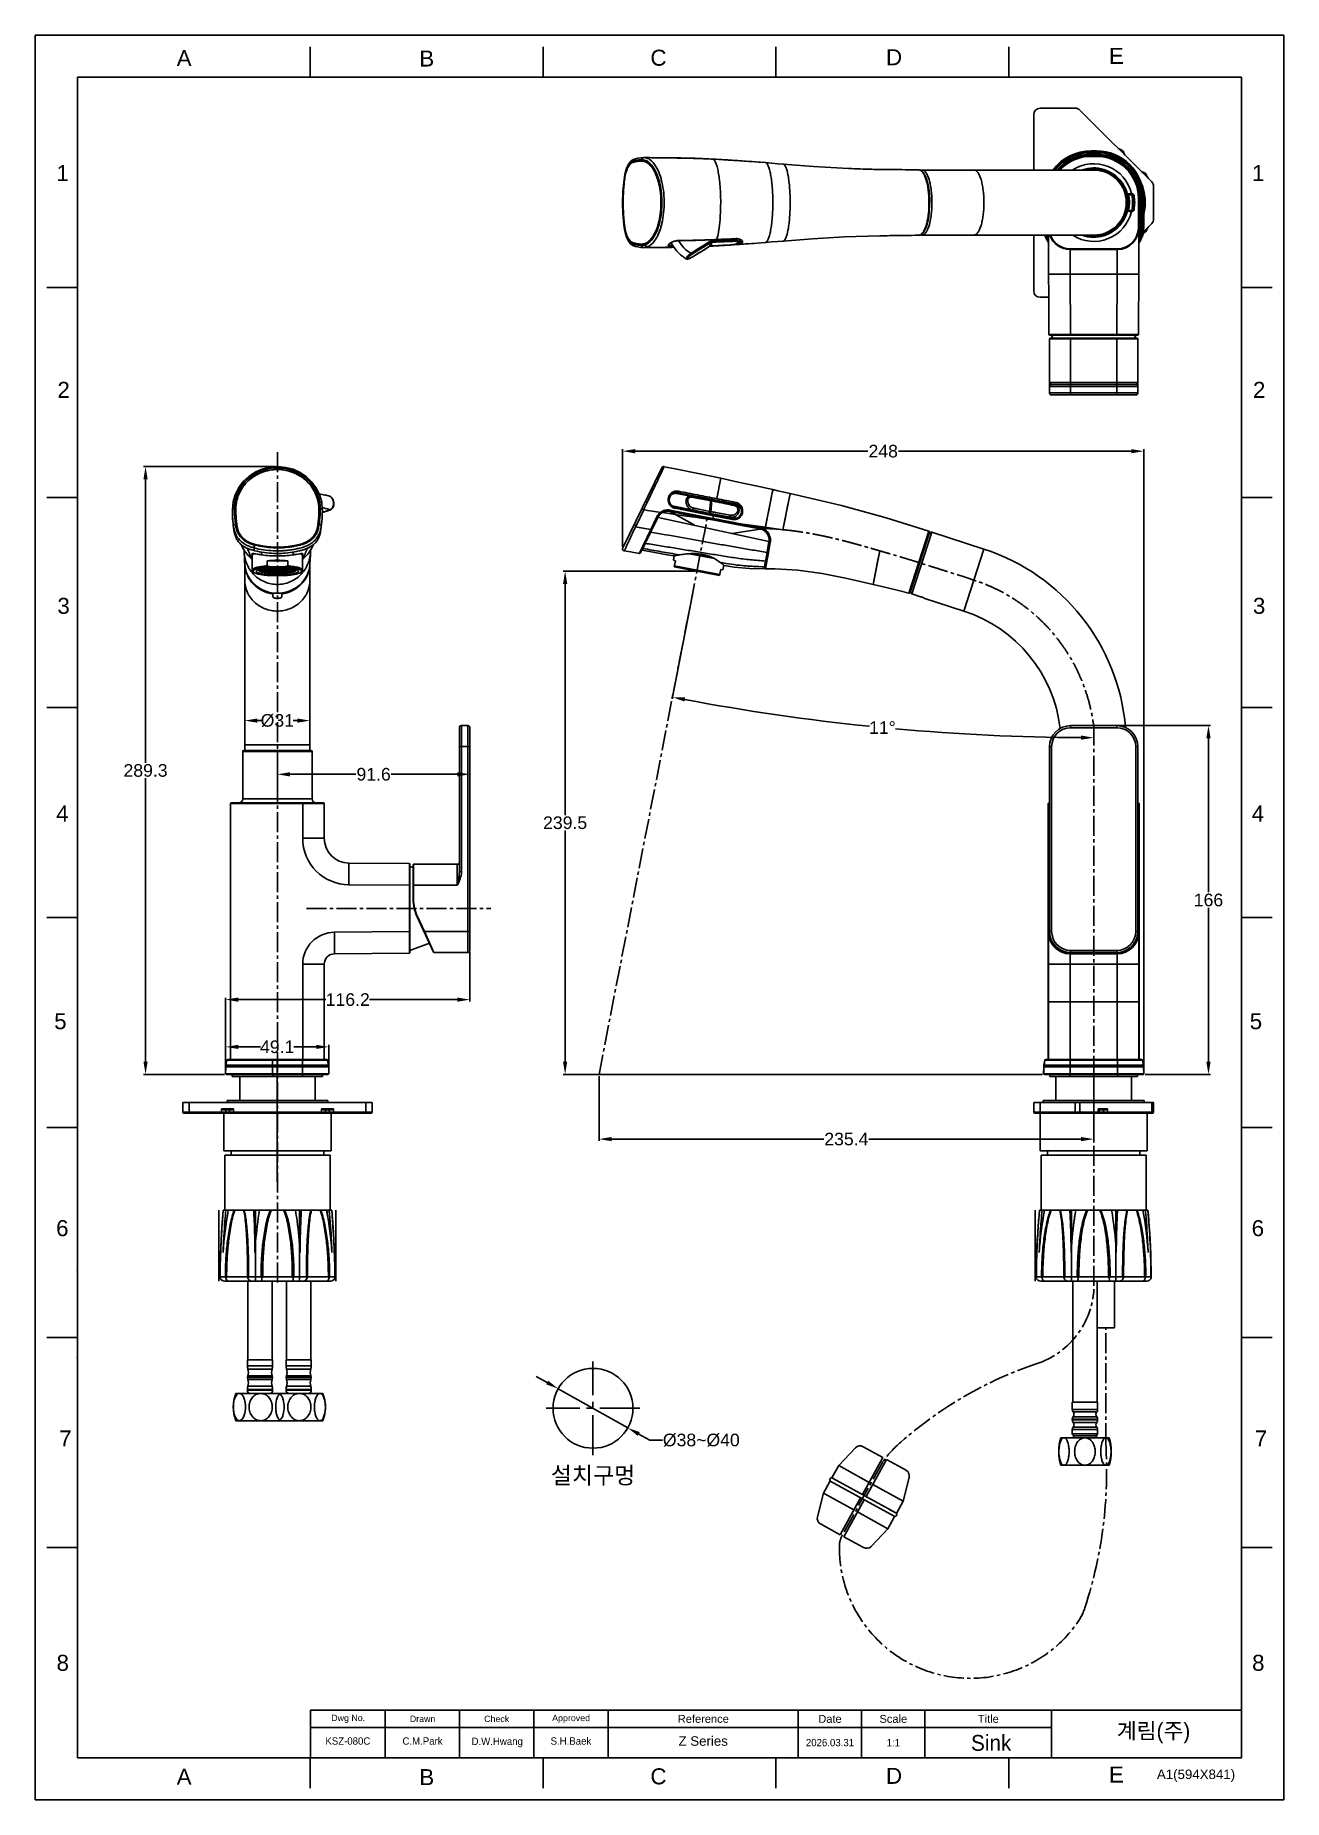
# Model space of a CAD drawing. Header units: millimetres. Extents: x 8455 to 9049, y -103 to 737.
import ezdxf

# ---------------------------------------------------------------- set-up
doc = ezdxf.new("R2010")
doc.units = ezdxf.units.MM
doc.linetypes.add('CENTER2', pattern=[28.575, 19.05, -3.175, 3.175, -3.175])
doc.linetypes.add('CENTERX2', pattern=[101.6, 63.5, -12.7, 12.7, -12.7])
for name, color, linetype in [('CENTER', 1, 'CENTER2'), ('DWG', 7, 'Continuous'), ('FORM', 7, 'Continuous'), ('TEXT', 2, 'Continuous')]:
    doc.layers.add(name, color=color, linetype=linetype)
doc.layers.add('DIM', color=3, linetype='Continuous', lineweight=9)
doc.styles.add('ARIAL', font='arial.ttf')
doc.styles.add('ROMANS', font='Gulim.ttf')
doc.styles.get("Standard").update_dxf_attribs({"font": 'arial.ttf'})
doc.dimstyles.new('겸용-샤워욕조용1', dxfattribs={"dimscale": 0.6, "dimtxt": 10, "dimasz": 10, "dimexe": 1.5, "dimexo": 1.5, "dimgap": 1, "dimtad": 0, "dimtih": 1, "dimtoh": 1, "dimdec": 1, "dimdsep": 46, "dimtxsty": 'Standard', "dimcen": 2.5, "dimclrd": 5, "dimclre": 5, "dimclrt": 5, "dimadec": 1, "dimazin": 2, "dimtfac": 1, "dimtdec": 1, "dimtmove": 0, "dimatfit": 3, "dimfxl": 1.25, "dimarcsym": 0})

msp = doc.modelspace()

# ---------------------------------------------------------------- texts
at = {"layer": 'DIM', "color": 5, "insert": (8698.84, 55.03, 0), "char_height": 8, "attachment_point": 1}
msp.add_mtext_dynamic_manual_height_columns('\\pi1.70312;{\\fGulim|b0|i0|c129|p50;설치구멍}', width=44.0986, gutter_width=13.57, heights=[0], dxfattribs=at)
at = {"layer": 'FORM', "char_height": 7.62, "attachment_point": 5}
for s, width, insert in [('A', 10, (8526.07, 725.73)), ('B', 10, (8641.52, 725.56)), ('C', 10, (8751.77, 725.89)), ('D', 10, (8863.85, 726.16)), ('E', 10, (8969.65, 726.8)), ('1', 50, (8468.25, 671.02)), ('1', 50, (9037.1, 671.02)), ('2', 50, (8468.73, 567.82)), ('2', 50, (9037.58, 567.82)), ('3', 50, (8468.71, 464.94)), ('3', 50, (9037.56, 464.94)), ('4', 50, (8468.13, 366.13)), ('4', 50, (9036.99, 366.13)), ('5', 50, (8467.18, 267.2)), ('5', 50, (9036.04, 267.2)), ('6', 50, (8468.1, 168.68)), ('6', 50, (9036.96, 168.68)), ('7', 50, (8469.6, 68.6)), ('7', 50, (9038.45, 68.6)), ('8', 50, (8468.32, -38.26)), ('8', 50, (9037.17, -38.26)), ('A', 10, (8526.07, -92.46)), ('B', 10, (8641.52, -92.63)), ('C', 10, (8751.77, -92.3)), ('D', 10, (8863.85, -92.02)), ('E', 10, (8969.65, -91.39))]:
    msp.add_mtext_dynamic_manual_height_columns(s, width=width, gutter_width=12.5, heights=[0], dxfattribs=dict(at, insert=insert))
at = {"layer": 'TEXT', "style": 'ARIAL'}
msp.add_text('A1(594X841)', height=4.5204, dxfattribs=at).set_placement((8988.93, -93.54))
at = {"layer": 'TEXT', "attachment_point": 5}
for s, width, insert, char_height in [('Dwg No.', 35.4099, (8604.12, -64.88), 3.014), ('Drawn', 35.4099, (8639.53, -64.88), 3.014), ('Check', 35.4099, (8674.78, -64.92), 3.014), ('Approved', 35.4099, (8710.19, -64.92), 3.014), ('Reference', 90.4082, (8773.09, -64.92), 3.767), ('Date', 30.1361, (8833.37, -64.92), 3.767), ('Scale', 30.1361, (8863.5, -64.92), 3.767), ('Title', 60.2721, (8908.71, -64.92), 3.767)]:
    msp.add_mtext_dynamic_manual_height_columns(s, width=width, gutter_width=18.84, heights=[0], dxfattribs=dict(at, insert=insert, char_height=char_height))
at = {"layer": 'TEXT', "linetype": 'CENTERX2', "char_height": 7.534, "attachment_point": 5, "style": 'ROMANS'}
for s, width, gutter_width, insert in [('{\\fHYGothic-Medium|b0|i0|c129|p18;계림(주)}', 90.4082, 18.84, (8987.33, -71.72)), ('Sink', 51.984, 16.25, (8910.07, -76.39))]:
    msp.add_mtext_dynamic_manual_height_columns(s, width=width, gutter_width=gutter_width, heights=[0], dxfattribs=dict(at, insert=insert))
at = {"layer": 'TEXT', "attachment_point": 5}
for s, width, insert, char_height, style in [('KSZ-080C', 35.4099, (8603.96, -75.47), 3.5, 'ROMANS'), ('C.M.Park', 35.4099, (8639.48, -75.47), 3.5, 'ROMANS'), ('D.W.Hwang', 35.4099, (8675.04, -76.12), 3.5, 'ROMANS'), ('S.H.Baek', 35.4099, (8710.1, -75.47), 3.5, 'ROMANS'), ('Z Series', 35.4099, (8773.04, -75.47), 4.52, 'ARIAL'), ('2026.03.31', 30.1361, (8833.37, -76.22), 3.5, 'ROMANS'), ('1:1', 30.1361, (8863.5, -76.22), 3.5, 'ROMANS')]:
    msp.add_mtext_dynamic_manual_height_columns(s, width=width, gutter_width=18.84, heights=[0], dxfattribs=dict(at, insert=insert, char_height=char_height, style=style))

# ---------------------------------------------------------------- blocks, each defined once
blk = doc.blocks.new('wt')
at = {"layer": 'DWG'}
for p, q in [((10.68, 42), (0, 42)), ((10.68, 21.9), (10.68, 42)), ((12.68, 21.9), (12.68, 42)), ((23.34, 42), (12.68, 42)), ((-2.9, 39.75), (-5.82, 28.5)), ((29.18, 28.5), (26.27, 39.75)), ((10.68, 28.5), (-5.82, 28.5)), ((-5.82, 22.2), (-5.82, 28.5)), ((29.18, 28.5), (12.68, 28.5)), ((29.18, 22.2), (29.18, 28.5)), ((-5.82, 13.5), (-5.82, 19.8)), ((-5.52, 21.9), (11.68, 21.9)), ((-5.52, 20.1), (11.68, 20.1)), ((10.68, 0), (10.68, 20.1)), ((28.88, 21.9), (11.68, 21.9)), ((28.88, 20.1), (11.68, 20.1)), ((12.68, 0), (12.68, 20.1)), ((28.18, 21.9), (25.68, 21.9)), ((28.18, 20.1), (25.68, 20.1)), ((29.18, 13.5), (29.18, 19.8)), ((-2.9, 2.25), (-5.82, 13.5)), ((10.68, 13.5), (-5.82, 13.5)), ((29.18, 13.5), (12.68, 13.5)), ((29.18, 13.5), (26.24, 2.24)), ((10.68, 0), (0, 0)), ((23.34, 0), (12.68, 0))]:
    blk.add_line(p, q, dxfattribs=at)
for centre, radius, start, end in [((0, 39), 3, 90, 165.46554), ((23.36, 39), 3, 14.51343, 90), ((-5.49, 21), 0.9, 90, 270), ((-5.52, 22.2), 0.3, 180, 270), ((-5.52, 19.8), 0.3, 90, 180), ((28.85, 21), 0.9, 270, 90), ((28.88, 22.2), 0.3, 270, 0), ((28.88, 19.8), 0.3, 0, 90), ((0, 3), 3, 194.53446, 270), ((23.34, 3), 3, 270, 345.38886)]:
    blk.add_arc(centre, radius, start, end, dxfattribs=at)
blk = doc.blocks.new('*D77')
at = {"layer": 'Defpoints', "color": 0, "transparency": 16777216}
for p in [(8594.9, 255.02), (8545.8, 242.26), (8594.9, 242.25)]:
    blk.add_point(p, dxfattribs=at)
at = {"layer": 'DIM', "color": 5, "lineweight": -2, "transparency": 16777216}
for p, q in [((8545.8, 243.16), (8545.8, 255.92)), ((8551.8, 255.02), (8562.41, 255.02)), ((8588.9, 255.02), (8578.28, 255.02)), ((8594.9, 243.15), (8594.9, 255.92))]:
    blk.add_line(p, q, dxfattribs=at)
at = {"layer": 'DIM', "color": 5, "transparency": 16777216}
for points in [[(8551.8, 256.02), (8551.8, 254.02), (8545.8, 255.02)], [(8588.9, 256.02), (8588.9, 254.02), (8594.9, 255.02)]]:
    blk.add_solid(points, dxfattribs=at)
at = {"layer": 'DIM', "color": 5, "transparency": 16777216, "insert": (8570.35, 255.02), "char_height": 6, "attachment_point": 5}
blk.add_mtext('49.1', dxfattribs=at)
blk = doc.blocks.new('*D79')
at = {"layer": 'Defpoints', "color": 0, "transparency": 16777216}
for p in [(8585.92, 410.35), (8554.92, 398.79), (8585.92, 398.79)]:
    blk.add_point(p, dxfattribs=at)
at = {"layer": 'DIM', "color": 5, "lineweight": -2, "transparency": 16777216}
for p, q in [((8554.92, 399.69), (8554.92, 411.25)), ((8560.92, 410.35), (8562.84, 410.35)), ((8579.92, 410.35), (8578, 410.35)), ((8585.92, 399.69), (8585.92, 411.25))]:
    blk.add_line(p, q, dxfattribs=at)
at = {"layer": 'DIM', "color": 5, "transparency": 16777216}
for points in [[(8560.92, 411.35), (8560.92, 409.35), (8554.92, 410.35)], [(8579.92, 411.35), (8579.92, 409.35), (8585.92, 410.35)]]:
    blk.add_solid(points, dxfattribs=at)
at = {"layer": 'DIM', "color": 5, "transparency": 16777216, "insert": (8570.42, 410.35), "char_height": 6, "attachment_point": 5}
blk.add_mtext('%%C31', dxfattribs=at)
blk = doc.blocks.new('*D80')
at = {"layer": 'Defpoints', "color": 0, "transparency": 16777216}
for p in [(8507.7, 531.25), (8570.49, 531.25), (8546.1, 241.95)]:
    blk.add_point(p, dxfattribs=at)
at = {"layer": 'DIM', "color": 5, "lineweight": -2, "transparency": 16777216}
for p, q in [((8569.59, 531.25), (8506.8, 531.25)), ((8507.7, 525.25), (8507.7, 390.26)), ((8507.7, 247.95), (8507.7, 382.93)), ((8545.2, 241.95), (8506.8, 241.95))]:
    blk.add_line(p, q, dxfattribs=at)
at = {"layer": 'DIM', "color": 5, "transparency": 16777216}
for points in [[(8506.7, 525.25), (8508.7, 525.25), (8507.7, 531.25)], [(8506.7, 247.95), (8508.7, 247.95), (8507.7, 241.95)]]:
    blk.add_solid(points, dxfattribs=at)
at = {"layer": 'DIM', "color": 5, "transparency": 16777216, "insert": (8507.7, 386.6), "char_height": 6, "attachment_point": 5}
blk.add_mtext('289.3', dxfattribs=at)
blk = doc.blocks.new('*D81')
at = {"layer": 'Defpoints', "color": 0, "transparency": 16777216}
for p in [(8662.02, 406.95), (8662.02, 384.78), (8570.42, 370.84)]:
    blk.add_point(p, dxfattribs=at)
at = {"layer": 'DIM', "color": 5, "lineweight": -2, "transparency": 16777216}
for p, q in [((8662.02, 406.05), (8662.02, 383.88)), ((8570.42, 371.74), (8570.42, 385.68)), ((8576.42, 384.78), (8607.83, 384.78)), ((8656.02, 384.78), (8624.61, 384.78))]:
    blk.add_line(p, q, dxfattribs=at)
at = {"layer": 'DIM', "color": 5, "transparency": 16777216}
for points in [[(8576.42, 385.78), (8576.42, 383.78), (8570.42, 384.78)], [(8656.02, 385.78), (8656.02, 383.78), (8662.02, 384.78)]]:
    blk.add_solid(points, dxfattribs=at)
at = {"layer": 'DIM', "color": 5, "transparency": 16777216, "insert": (8616.22, 384.78), "char_height": 6, "attachment_point": 5}
blk.add_mtext('91.6', dxfattribs=at)
blk = doc.blocks.new('*D82')
at = {"layer": 'Defpoints', "color": 0, "transparency": 16777216}
for p in [(8775.1, 507.47), (8768.24, 472.13), (8824.76, 410.83), (8958.85, 407.95), (8958.85, 138.03)]:
    blk.add_point(p, dxfattribs=at)
at = {"layer": 'DIM', "color": 5, "lineweight": -2, "transparency": 16777216}
blk.add_line((8768.06, 471.25), (8758.23, 420.65), dxfattribs=at)
for start, end in [(259.32722, 264.16799), (264.84774, 269.67276)]:
    blk.add_arc((8958.85, 1452.75), 1050.52, start, end, dxfattribs=at)
at = {"layer": 'DIM', "color": 5, "transparency": 16777216}
for points in [[(8764.1, 419.42), (8764.48, 421.39), (8758.4, 421.53)], [(8952.85, 403.25), (8952.85, 401.25), (8958.85, 402.23)]]:
    blk.add_solid(points, dxfattribs=at)
at = {"layer": 'DIM', "color": 5, "transparency": 16777216, "insert": (8858.31, 407.05), "char_height": 6, "attachment_point": 5}
blk.add_mtext('11°', dxfattribs=at)
blk = doc.blocks.new('*D83')
at = {"layer": 'Defpoints', "color": 0, "transparency": 16777216}
for p in [(8770.05, 481.46), (8707.35, 241.95), (8935.38, 241.95)]:
    blk.add_point(p, dxfattribs=at)
at = {"layer": 'DIM', "color": 5, "lineweight": -2, "transparency": 16777216}
for p, q in [((8769.15, 481.46), (8706.45, 481.46)), ((8707.35, 475.46), (8707.35, 365.37)), ((8707.35, 247.95), (8707.35, 358.04)), ((8934.48, 241.95), (8706.45, 241.95))]:
    blk.add_line(p, q, dxfattribs=at)
at = {"layer": 'DIM', "color": 5, "transparency": 16777216}
for points in [[(8706.35, 475.46), (8708.35, 475.46), (8707.35, 481.46)], [(8706.35, 247.95), (8708.35, 247.95), (8707.35, 241.95)]]:
    blk.add_solid(points, dxfattribs=at)
at = {"layer": 'DIM', "color": 5, "transparency": 16777216, "insert": (8707.35, 361.7), "char_height": 6, "attachment_point": 5}
blk.add_mtext('239.5', dxfattribs=at)
blk = doc.blocks.new('*D84')
at = {"layer": 'Defpoints', "color": 0, "transparency": 16777216}
for p in [(8958.85, 407.95), (8982.36, 241.95), (9013.46, 241.95)]:
    blk.add_point(p, dxfattribs=at)
at = {"layer": 'DIM', "color": 5, "lineweight": -2, "transparency": 16777216}
for p, q in [((8959.75, 407.95), (9014.36, 407.95)), ((9013.46, 401.95), (9013.46, 328.61)), ((9013.46, 247.95), (9013.46, 321.29)), ((8983.26, 241.95), (9014.36, 241.95))]:
    blk.add_line(p, q, dxfattribs=at)
at = {"layer": 'DIM', "color": 5, "transparency": 16777216}
for points in [[(9012.46, 401.95), (9014.46, 401.95), (9013.46, 407.95)], [(9012.46, 247.95), (9014.46, 247.95), (9013.46, 241.95)]]:
    blk.add_solid(points, dxfattribs=at)
at = {"layer": 'DIM', "color": 5, "transparency": 16777216, "insert": (9013.46, 324.95), "char_height": 6, "attachment_point": 5}
blk.add_mtext('166', dxfattribs=at)
blk = doc.blocks.new('*D86')
at = {"layer": 'Defpoints', "color": 0, "transparency": 16777216}
for p in [(8723.49, 241.95), (8958.85, 241.95), (8958.85, 211.12)]:
    blk.add_point(p, dxfattribs=at)
at = {"layer": 'DIM', "color": 5, "lineweight": -2, "transparency": 16777216}
for p, q in [((8723.49, 241.05), (8723.49, 210.22)), ((8958.85, 241.05), (8958.85, 210.22)), ((8729.49, 211.12), (8830.41, 211.12)), ((8952.85, 211.12), (8851.93, 211.12))]:
    blk.add_line(p, q, dxfattribs=at)
at = {"layer": 'DIM', "color": 5, "transparency": 16777216}
for points in [[(8729.49, 212.12), (8729.49, 210.12), (8723.49, 211.12)], [(8952.85, 212.12), (8952.85, 210.12), (8958.85, 211.12)]]:
    blk.add_solid(points, dxfattribs=at)
at = {"layer": 'DIM', "color": 5, "transparency": 16777216, "insert": (8841.17, 211.12), "char_height": 6, "attachment_point": 5}
blk.add_mtext('235.4', dxfattribs=at)
blk = doc.blocks.new('*D88')
at = {"layer": 'Defpoints', "color": 0, "transparency": 16777216}
for p in [(8982.72, 538.61), (8734.69, 492.24), (8982.72, 242.26)]:
    blk.add_point(p, dxfattribs=at)
at = {"layer": 'DIM', "color": 5, "lineweight": -2, "transparency": 16777216}
for p, q in [((8734.69, 493.14), (8734.69, 539.51)), ((8740.69, 538.61), (8851.42, 538.61)), ((8976.72, 538.61), (8865.99, 538.61)), ((8982.72, 243.16), (8982.72, 539.51))]:
    blk.add_line(p, q, dxfattribs=at)
at = {"layer": 'DIM', "color": 5, "transparency": 16777216}
for points in [[(8740.69, 539.61), (8740.69, 537.61), (8734.69, 538.61)], [(8976.72, 539.61), (8976.72, 537.61), (8982.72, 538.61)]]:
    blk.add_solid(points, dxfattribs=at)
at = {"layer": 'DIM', "color": 5, "transparency": 16777216, "insert": (8858.7, 538.61), "char_height": 6, "attachment_point": 5}
blk.add_mtext('248', dxfattribs=at)
blk = doc.blocks.new('*D89')
at = {"layer": 'Defpoints', "color": 0, "transparency": 16777216}
for p in [(8662.02, 300.95), (8662.02, 277.51), (8545.8, 242.26)]:
    blk.add_point(p, dxfattribs=at)
at = {"layer": 'DIM', "color": 5, "lineweight": -2, "transparency": 16777216}
for p, q in [((8662.02, 300.05), (8662.02, 276.61)), ((8545.8, 243.16), (8545.8, 278.41)), ((8551.8, 277.51), (8593.5, 277.51)), ((8656.02, 277.51), (8614.32, 277.51))]:
    blk.add_line(p, q, dxfattribs=at)
at = {"layer": 'DIM', "color": 5, "transparency": 16777216}
for points in [[(8551.8, 278.51), (8551.8, 276.51), (8545.8, 277.51)], [(8656.02, 278.51), (8656.02, 276.51), (8662.02, 277.51)]]:
    blk.add_solid(points, dxfattribs=at)
at = {"layer": 'DIM', "color": 5, "transparency": 16777216, "insert": (8603.91, 277.51), "char_height": 6, "attachment_point": 5}
blk.add_mtext('116.2', dxfattribs=at)
blk = doc.blocks.new('*D117')
at = {"layer": 'Defpoints', "color": 0, "transparency": 16777216}
for p in [(8704.04, 92.28), (8737.17, 73.66)]:
    blk.add_point(p, dxfattribs=at)
at = {"layer": 'DIM', "color": 5, "lineweight": -2, "transparency": 16777216}
for p, q in [((8698.81, 95.22), (8693.58, 98.16)), ((8704.04, 92.28), (8737.17, 73.66)), ((8747.63, 67.77), (8742.4, 70.71)), ((8753.63, 67.77), (8747.63, 67.77))]:
    blk.add_line(p, q, dxfattribs=at)
at = {"layer": 'DIM', "color": 5, "transparency": 16777216}
for points in [[(8699.3, 96.09), (8698.32, 94.35), (8704.04, 92.28)], [(8742.89, 71.59), (8741.91, 69.84), (8737.17, 73.66)]]:
    blk.add_solid(points, dxfattribs=at)
at = {"layer": 'DIM', "color": 5, "transparency": 16777216, "insert": (8772.15, 67.77), "char_height": 6, "attachment_point": 5}
blk.add_mtext('%%C38~%%C40', dxfattribs=at)

# ---------------------------------------------------------------- dimensions: what is measured, and where the dimension line sits
at = {"layer": 'DIM', "color": 5}
dim = msp.add_linear_dim(base=(8982.72, 538.61), p1=(8734.69, 492.24), p2=(8982.72, 242.26), dimstyle='겸용-샤워욕조용1', dxfattribs=at)
dim.commit()
dim.dimension.update_dxf_attribs({"geometry": '*D88', "text_midpoint": (8858.7, 538.61), "dimtype": 160})
for base, p1, p2, picture, middle in [((8507.7, 531.25), (8546.1, 241.95), (8570.49, 531.25), '*D80', (8507.7, 386.6)), ((8707.35, 241.95), (8770.05, 481.46), (8935.38, 241.95), '*D83', (8707.35, 361.7)), ((9013.46, 241.95), (8958.85, 407.95), (8982.36, 241.95), '*D84', (9013.46, 324.95))]:
    dim = msp.add_linear_dim(base=base, p1=p1, p2=p2, angle=90, dimstyle='겸용-샤워욕조용1', dxfattribs=at)
    dim.commit()
    dim.dimension.update_dxf_attribs({"geometry": picture, "text_midpoint": middle})
dim = msp.add_angular_dim_2l(base=(8824.76, 410.83), line1=((8958.85, 407.95), (8958.85, 138.03)), line2=((8768.24, 472.13), (8775.1, 507.47)), dimstyle='겸용-샤워욕조용1', dxfattribs=at)
dim.commit()
dim.dimension.update_dxf_attribs({"geometry": '*D82', "text_midpoint": (8858.31, 407.05), "dimtype": 162})
dim = msp.add_linear_dim(base=(8585.92, 410.35), p1=(8554.92, 398.79), p2=(8585.92, 398.79), text='%%C<>', dimstyle='겸용-샤워욕조용1', dxfattribs=at)
dim.commit()
dim.dimension.update_dxf_attribs({"geometry": '*D79', "text_midpoint": (8570.42, 410.35)})
for base, p1, p2, picture, middle in [((8662.02, 384.78), (8570.42, 370.84), (8662.02, 406.95), '*D81', (8616.22, 384.78)), ((8662.02, 277.51), (8545.8, 242.26), (8662.02, 300.95), '*D89', (8603.91, 277.51)), ((8594.9, 255.02), (8545.8, 242.26), (8594.9, 242.25), '*D77', (8570.35, 255.02)), ((8958.85, 211.12), (8723.49, 241.95), (8958.85, 241.95), '*D86', (8841.17, 211.12))]:
    dim = msp.add_linear_dim(base=base, p1=p1, p2=p2, dimstyle='겸용-샤워욕조용1', dxfattribs=at)
    dim.commit()
    dim.dimension.update_dxf_attribs({"geometry": picture, "text_midpoint": middle})
dim = msp.add_diameter_dim_2p(p1=(8704.04, 92.28, 0), p2=(8737.17, 73.66, 0), text='%%C38~%%C40', dimstyle='겸용-샤워욕조용1', dxfattribs=at)
dim.commit()
dim.dimension.update_dxf_attribs({"geometry": '*D117', "text_midpoint": (8772.15, 67.77, 0)})

# ---------------------------------------------------------------- linework, layer by layer
at = {"linetype": 'Continuous'}
for p, q in [((8930.35, 698.91), (8930.35, 672.47)), ((8950.11, 701.91), (8933.35, 701.91)), ((8986.47, 666.78), (8952.23, 701.03)), ((8957.59, 680.73), (8957.59, 681.6)), ((8957.59, 681.6), (8960.15, 681.6)), ((8960.15, 681.54), (8957.59, 681.54)), ((8957.59, 681.46), (8960.15, 681.46)), ((8960.15, 681.02), (8957.59, 681.02)), ((8960.15, 680.73), (8957.59, 680.73)), ((8960.15, 681.6), (8960.15, 680.73)), ((8972.59, 681.71), (8972.63, 681.61)), ((8740.84, 677.83), (8740.83, 677.83)), ((8743.73, 676.84), (8743.68, 676.84)), ((8744.59, 676.73), (8743.68, 676.74)), ((8744.24, 676.73), (8744.59, 676.73)), ((8744.44, 676.73), (8744.45, 676.74)), ((8744.44, 676.74), (8744.45, 676.74)), ((8744.45, 676.73), (8744.59, 676.73)), ((8744.76, 678.38), (8744.75, 678.38)), ((8752.63, 678.33), (8752.1, 678.34)), ((8752.63, 678.33), (8752.1, 678.34)), ((8752.63, 678.33), (8752.73, 678.33)), ((8757.01, 678.23), (8757.01, 678.3)), ((8757.2, 678.3), (8757.32, 678.29)), ((8757.2, 678.3), (8757.32, 678.29)), ((8757.49, 678.22), (8757.33, 678.23)), ((8757.49, 678.22), (8757.33, 678.22)), ((8770.47, 677.97), (8769.93, 677.98)), ((8770.47, 677.97), (8769.93, 677.98)), ((8784.34, 677.29), (8785.61, 677.2)), ((8784.34, 677.28), (8785.61, 677.2)), ((8800.08, 676.18), (8784.67, 677.27)), ((8799.76, 676.2), (8799.32, 676.24)), ((8799.76, 676.2), (8799.32, 676.23)), ((8800.32, 676.16), (8799.76, 676.2)), ((8802.61, 675.98), (8799.76, 676.2)), ((8800.32, 676.16), (8800.08, 676.18)), ((8958.85, 672.47), (8877.11, 672.47)), ((8957.57, 678.97), (8957.57, 679.27)), ((8960.13, 679.27), (8957.57, 679.27)), ((8957.57, 678.97), (8960.13, 678.97)), ((8957.58, 679.61), (8957.58, 680.01)), ((8957.58, 680.01), (8960.14, 680.01)), ((8957.58, 679.71), (8960.14, 679.71)), ((8957.58, 679.61), (8960.14, 679.61)), ((8960.13, 679.27), (8960.13, 678.97)), ((8960.14, 680.01), (8960.14, 679.61)), ((8735.29, 665.06), (8735.29, 665.08)), ((8735.29, 665.06), (8735.29, 665.08)), ((8735.29, 665.08), (8735.33, 665.08)), ((8735.45, 667.78), (8735.46, 667.88)), ((8735.59, 667.86), (8735.59, 667.82)), ((8735.59, 667.86), (8735.59, 667.82)), ((8735.77, 669.07), (8735.77, 669.04)), ((8735.77, 669.07), (8735.77, 669.04)), ((8735.77, 669.07), (8735.82, 669.07)), ((8780.87, 666.97), (8780.88, 666.88)), ((8983.52, 670.7), (8983.65, 670.65)), ((8987.35, 649.15), (8987.35, 664.66)), ((8781.27, 661.49), (8781.27, 661.31)), ((8977.06, 660.72), (8975.31, 660.72)), ((8977.06, 661.22), (8976.85, 661.22)), ((8976.85, 660.72), (8976.85, 661.22)), ((8977.06, 661.22), (8977.06, 660.72)), ((8977.55, 660.31), (8978.04, 660.4)), ((8980.09, 644.91), (8980.15, 656.97)), ((8980.13, 659.15), (8980.43, 659.15)), ((8980.13, 659.15), (8980.15, 656.97)), ((8980.45, 656.97), (8980.15, 656.97)), ((8980.15, 594.17), (8980.45, 656.97)), ((8980.45, 656.97), (8980.43, 659.15)), ((8980.7, 644.96), (8980.76, 657.01)), ((8980.74, 659.19), (8981.14, 659.19)), ((8980.76, 657.01), (8980.74, 659.19)), ((8981.15, 657.01), (8980.76, 657.01)), ((8980.85, 657.01), (8980.8, 644.96)), ((8980.84, 659.19), (8980.85, 657.01)), ((8981.15, 657.01), (8981.1, 644.96)), ((8981.14, 659.19), (8981.15, 657.01)), ((8981.8, 644.99), (8981.85, 657.05)), ((8981.83, 659.24), (8982.7, 659.24)), ((8981.85, 657.05), (8981.83, 659.24)), ((8981.85, 657.05), (8982.72, 657.05)), ((8982.09, 644.99), (8982.15, 657.05)), ((8982.15, 657.05), (8982.13, 659.24)), ((8982.58, 657.05), (8982.52, 644.99)), ((8982.56, 659.24), (8982.58, 657.05)), ((8982.61, 644.99), (8982.66, 657.05)), ((8982.66, 657.05), (8982.64, 659.24)), ((8982.72, 657.05), (8982.66, 644.99)), ((8982.7, 659.24), (8982.72, 657.05)), ((8735.16, 648.88), (8735.14, 649.08)), ((8735.29, 648.87), (8735.29, 648.89)), ((8735.29, 648.87), (8735.29, 648.89)), ((8735.29, 648.87), (8735.33, 648.87)), ((8975.31, 653.22), (8977.06, 653.22)), ((8976.85, 652.72), (8976.85, 653.22)), ((8976.85, 652.72), (8977.06, 652.72)), ((8977.06, 653.22), (8977.06, 652.72)), ((8977.55, 653.64), (8978.04, 653.55)), ((8982.5, 643.06), (8986.47, 647.03)), ((8761.24, 638.91), (8761.2, 638.84)), ((8761.2, 638.84), (8761.2, 638.84)), ((8788.5, 639.8), (8788.55, 639.8)), ((8791.26, 638.83), (8791.26, 638.82)), ((8840.32, 640.63), (8857.13, 641.18)), ((8857.03, 641.18), (8857.12, 641.18)), ((8857.13, 641.18), (8875.74, 641.46)), ((8958.85, 641.47), (8877.11, 641.47)), ((8930.35, 641.47), (8930.35, 614.91)), ((8937.55, 594.17), (8937.32, 641.47)), ((8980.39, 644.91), (8980.09, 644.91)), ((8981.1, 644.96), (8980.7, 644.96)), ((8981.8, 644.99), (8982.66, 644.99)), ((8982.97, 642.91), (8982.96, 642.91)), ((8982.97, 642.91), (8982.96, 642.91)), ((8983.65, 643.16), (8983.55, 643.12)), ((8740.16, 637.61), (8740.19, 637.6)), ((8740.16, 637.61), (8740.19, 637.6)), ((8740.19, 637.6), (8740.6, 637.6)), ((8740.83, 636.12), (8740.82, 636.12)), ((8743.3, 635.63), (8744.76, 635.57)), ((8743.73, 637.21), (8743.68, 637.21)), ((8743.68, 637.21), (8744.24, 637.21)), ((8743.68, 637.11), (8743.73, 637.11)), ((8743.73, 637.21), (8744.24, 637.21)), ((8744.44, 637.27), (8744.51, 637.27)), ((8744.7, 635.57), (8752.71, 635.61)), ((8744.76, 635.57), (8744.76, 635.57)), ((8744.81, 635.57), (8744.76, 635.57)), ((8752.71, 635.61), (8752.78, 635.61)), ((8752.78, 635.61), (8753.87, 635.64)), ((8753.87, 635.64), (8755.1, 635.68)), ((8755.15, 635.68), (8754.17, 635.65)), ((8755.15, 635.64), (8754.19, 635.65)), ((8755.1, 635.68), (8756.36, 635.71)), ((8755.15, 635.64), (8755.16, 635.68)), ((8757.21, 635.65), (8755.15, 635.64)), ((8756.36, 635.71), (8757.32, 635.72)), ((8756.71, 637.2), (8756.86, 637.34)), ((8756.87, 637.11), (8756.87, 637.1)), ((8757.43, 635.65), (8757.2, 635.65)), ((8757.33, 635.72), (8759.13, 635.75)), ((8757.33, 635.72), (8757.89, 635.73)), ((8757.89, 635.65), (8757.43, 635.65)), ((8757.89, 635.73), (8759.13, 635.74)), ((8757.89, 635.65), (8757.89, 635.73)), ((8759.19, 635.67), (8757.89, 635.65)), ((8764.93, 630.23), (8764.9, 630.26)), ((8764.93, 630.23), (8764.93, 630.23)), ((8768.29, 631.33), (8768.28, 631.32)), ((8768.28, 631.33), (8768.29, 631.33)), ((8776.09, 636.15), (8776.1, 636.16)), ((8776.1, 636.16), (8776.09, 636.15)), ((8776.23, 636.22), (8777.68, 636.28)), ((8776.23, 636.21), (8776.63, 636.23)), ((8776.63, 636.24), (8776.24, 636.23)), ((8776.63, 636.21), (8776.24, 636.19)), ((8776.66, 636.33), (8776.63, 636.32)), ((8776.63, 636.23), (8777.68, 636.28)), ((8785.68, 636.75), (8785.86, 636.77)), ((8785.68, 636.75), (8785.86, 636.76)), ((8785.85, 636.84), (8785.88, 636.84)), ((8785.88, 636.84), (8785.86, 636.82)), ((8790.14, 638.23), (8790.14, 638.23)), ((8793.06, 637.25), (8793.23, 637.26)), ((8798.69, 637.66), (8802.63, 637.97)), ((8798.69, 637.67), (8800, 637.76)), ((8970.09, 634.96), (8947.61, 634.96)), ((8947.61, 634.66), (8947.61, 634.96)), ((8947.61, 634.66), (8970.09, 634.66)), ((8947.61, 634.66), (8947.71, 622.93)), ((8947.63, 632.69), (8947.65, 629.46)), ((8970.09, 634.96), (8970.09, 634.66)), ((8947.71, 622.93), (8969.99, 622.93)), ((8947.71, 622.93), (8947.85, 594.17)), ((8969.85, 594.17), (8969.99, 622.93)), ((8933.35, 611.91), (8937.46, 611.91)), ((8937.55, 594.17), (8947.85, 594.17)), ((8937.85, 593.87), (8979.85, 593.87)), ((8937.85, 592.17), (8938.61, 592.17)), ((8937.85, 569.37), (8937.85, 592.17)), ((8938.05, 592.37), (8947.85, 592.37)), ((8938.61, 592.17), (8979.09, 592.17)), ((8939.4, 592.37), (8938.85, 593.87)), ((8940.56, 594.17), (8943.9, 594.17)), ((8947.85, 593.87), (8947.85, 594.17)), ((8979.46, 592.37), (8947.85, 592.37)), ((8947.85, 570.37), (8947.85, 592.37)), ((8969.85, 594.17), (8980.15, 594.17)), ((8969.85, 594.17), (8969.85, 593.87)), ((8969.85, 592.37), (8969.85, 570.37)), ((8975.57, 594.17), (8978.41, 594.17)), ((8978.29, 592.37), (8978.85, 593.87)), ((8978.41, 594.17), (8979.95, 594.17)), ((8979.09, 592.17), (8979.34, 592.17)), ((8979.34, 592.17), (8979.85, 592.17)), ((8979.46, 592.37), (8979.65, 592.37)), ((8979.85, 569.37), (8979.85, 592.17)), ((8979.95, 594.17), (8980.15, 594.17)), ((8939.53, 571.37), (8937.85, 571.37)), ((8939.73, 571.37), (8939.53, 571.37)), ((8978.16, 571.37), (8939.73, 571.37)), ((8979.85, 571.37), (8978.16, 571.37)), ((8937.85, 569.37), (8969.85, 569.37)), ((8937.85, 569.37), (8937.85, 566.37)), ((8969.85, 566.37), (8937.85, 566.37)), ((8938.85, 570.37), (8969.85, 570.37)), ((8969.85, 565.37), (8938.85, 565.37)), ((8947.85, 565.37), (8947.85, 570.37)), ((8969.85, 570.37), (8978.85, 570.37)), ((8969.85, 570.37), (8969.85, 565.37)), ((8969.85, 569.37), (8979.85, 569.37)), ((8979.85, 566.37), (8969.85, 566.37)), ((8978.85, 565.37), (8969.85, 565.37)), ((8979.85, 566.37), (8979.85, 569.37)), ((8752.91, 529.76), (8734.92, 492.87)), ((8753.37, 530.7), (8752.91, 529.76)), ((8752.92, 529.78), (8753.07, 530.08)), ((8753.07, 530.08), (8753.37, 530.7)), ((8781.36, 525.7), (8779.5, 516.02)), ((8595.28, 517.18), (8595.3, 517.17)), ((8760.01, 518.83), (8766.4, 517.65)), ((8767.17, 517.22), (8760.32, 518.55)), ((8760.38, 518.54), (8760.32, 518.55)), ((8761.09, 518.77), (8760.79, 518.83)), ((8761.09, 518.77), (8760.79, 518.83)), ((8771.34, 516.78), (8761.09, 518.77)), ((8788.39, 513.5), (8761.1, 518.81)), ((8766.4, 517.65), (8766.36, 517.48)), ((8767.79, 517.38), (8767.74, 517.39)), ((8770.4, 516.84), (8770.38, 516.76)), ((8771.29, 516.65), (8772.49, 516.4)), ((8773.61, 516.34), (8771.34, 516.78)), ((8772.49, 516.4), (8772.58, 516.38)), ((8773.45, 516.2), (8773.49, 516.19)), ((8788.38, 513.46), (8773.61, 516.34)), ((8776.51, 515.61), (8776.53, 515.61)), ((8776.53, 515.61), (8776.74, 515.57)), ((8778.61, 515.18), (8778.62, 515.24)), ((8781.22, 514.77), (8779.68, 515.06)), ((8781.28, 514.76), (8781.22, 514.77)), ((8781.97, 514.62), (8781.78, 514.66)), ((8781.94, 514.48), (8789.35, 512.91)), ((8782.69, 514.32), (8782.72, 514.47)), ((8782.72, 514.47), (8789.42, 513.1)), ((8789.35, 512.91), (8787.8, 513.21)), ((8788.73, 513.39), (8788.38, 513.46)), ((8788.73, 513.39), (8788.38, 513.46)), ((8789.42, 513.1), (8789.42, 513.1)), ((8806.17, 520.3), (8802.58, 501.88)), ((8806.13, 520.13), (8805.73, 518.05)), ((8814.43, 518.45), (8811.01, 501.24)), ((8814.39, 518.27), (8813.64, 514.53)), ((8549.02, 510.74), (8549.02, 510.75)), ((8549.06, 508.33), (8549.02, 510.74)), ((8549.11, 507.41), (8549.06, 508.33)), ((8549.08, 508.12), (8549.08, 508.04)), ((8549.08, 508.04), (8549.08, 507.94)), ((8549.1, 507.41), (8549.1, 507.39)), ((8550.56, 510.92), (8550.59, 508.89)), ((8590.26, 508.92), (8590.29, 510.92)), ((8591.79, 508.32), (8591.74, 507.41)), ((8591.75, 507.36), (8591.77, 507.79)), ((8591.75, 507.39), (8591.75, 507.41)), ((8591.83, 510.74), (8591.79, 508.32)), ((8591.81, 509.47), (8591.97, 509.53)), ((8591.81, 509.47), (8591.97, 509.53)), ((8591.83, 510.74), (8591.83, 510.75)), ((8744.76, 510.74), (8741.09, 503.15)), ((8751.45, 507.16), (8743.55, 490.96)), ((8745.5, 494.73), (8751.2, 506.43)), ((8748.05, 501.27), (8751, 507.36)), ((8751.28, 506.61), (8751.19, 506.62)), ((8751.6, 507.24), (8751.54, 507.11)), ((8751.54, 507.11), (8804.34, 495.57)), ((8752.93, 508.99), (8752.62, 509.38)), ((8753.49, 509.35), (8753.62, 509.32)), ((8753.49, 509.35), (8753.62, 509.33)), ((8757.21, 509.94), (8757.06, 509.97)), ((8757.22, 510.04), (8757.32, 510.53)), ((8800.19, 501.68), (8757.22, 510.04)), ((8757.32, 510.53), (8757.33, 510.57)), ((8757.33, 510.57), (8777.68, 506.61)), ((8759.92, 512.04), (8758.6, 512.31)), ((8759.09, 512.21), (8758.6, 512.31)), ((8759.57, 509.48), (8758.95, 509.6)), ((8759.15, 512.2), (8759.09, 512.21)), ((8759.12, 512.37), (8767.71, 510.7)), ((8759.12, 512.37), (8759.18, 512.35)), ((8759.89, 511.85), (8759.45, 511.94)), ((8760.6, 509.28), (8759.57, 509.48)), ((8777.92, 507.86), (8759.67, 511.42)), ((8759.74, 511.84), (8787.03, 506.53)), ((8759.92, 512.04), (8759.79, 512.07)), ((8786.89, 506.6), (8759.89, 511.85)), ((8765.1, 510.98), (8759.92, 512.04)), ((8763.7, 508.68), (8760.6, 509.28)), ((8793.06, 502.97), (8763.7, 508.68)), ((8765.12, 511.1), (8765.1, 510.98)), ((8766.44, 510.71), (8768.07, 510.41)), ((8768.08, 510.48), (8768.07, 510.41)), ((8768.83, 510.25), (8768.84, 510.32)), ((8768.89, 510.23), (8768.83, 510.25)), ((8768.9, 510.3), (8768.89, 510.23)), ((8770.98, 509.88), (8777.41, 508.63)), ((8773.41, 509.28), (8773.26, 509.31)), ((8777.68, 508.52), (8777.69, 508.57)), ((8777.68, 508.52), (8777.71, 508.52)), ((8777.92, 507.86), (8777.68, 506.61)), ((8777.72, 508.57), (8777.71, 508.52)), ((8786.98, 506.1), (8777.92, 507.86)), ((8778.45, 508.39), (8778.46, 508.44)), ((8778.45, 508.39), (8779.93, 508.09)), ((8780.68, 508.04), (8788.14, 506.73)), ((8781.43, 507.81), (8781.45, 507.91)), ((8786.93, 506.79), (8781.43, 507.81)), ((8785.67, 507.21), (8788.14, 506.73)), ((8787.34, 506.52), (8786.89, 506.6)), ((8788.24, 506.55), (8786.93, 506.79)), ((8787.03, 506.41), (8786.98, 506.09)), ((8788.12, 506.57), (8787.08, 506.77)), ((8788.24, 506.55), (8788.12, 506.57)), ((8788.24, 506.55), (8788.24, 506.53)), ((8788.24, 506.55), (8788.24, 506.53)), ((8788.24, 506.55), (8788.24, 506.53)), ((8551.07, 503.5), (8551.07, 503.47)), ((8551.07, 503.5), (8551.07, 503.47)), ((8551.15, 503.39), (8551.13, 503.51)), ((8551.13, 503.51), (8551.13, 503.51)), ((8551.15, 503.58), (8551.15, 503.68)), ((8551.15, 503.48), (8551.15, 503.58)), ((8551.15, 503.39), (8551.15, 503.48)), ((8589.23, 501.09), (8589.46, 501.98)), ((8589.44, 496.27), (8589.45, 496.28)), ((8589.45, 496.27), (8589.45, 496.28)), ((8589.45, 496.27), (8589.45, 496.28)), ((8589.46, 501.98), (8589.72, 503.57)), ((8589.68, 503.57), (8589.7, 503.68)), ((8589.68, 503.57), (8589.7, 503.68)), ((8589.73, 503.67), (8589.69, 503.39)), ((8589.7, 503.57), (8589.69, 503.41)), ((8589.72, 503.56), (8589.69, 503.39)), ((8589.69, 503.41), (8589.69, 503.39)), ((8589.7, 503.68), (8589.7, 503.48)), ((8589.73, 503.67), (8589.72, 503.57)), ((8589.78, 503.56), (8589.8, 503.66)), ((8589.78, 503.56), (8589.8, 503.66)), ((8740.19, 503.68), (8740.21, 503.67)), ((8740.19, 503.68), (8740.21, 503.67)), ((8740.22, 503.7), (8740.22, 503.72)), ((8745.67, 496.28), (8745.77, 496.49)), ((8749.63, 503.43), (8749.56, 503.06)), ((8800.19, 501.57), (8786.74, 499.42)), ((8793.1, 502.96), (8793.06, 502.97)), ((8798.97, 501.92), (8798.96, 501.82)), ((8800.19, 501.57), (8800.17, 501.58)), ((8800.19, 501.57), (8800.17, 501.58)), ((8801.13, 501.3), (8800.38, 501.53)), ((8880.8, 499.87), (8871.7, 471.85)), ((8881.9, 500.03), (8872.37, 470.69)), ((8875.7, 485.74), (8880.48, 500.5)), ((8878.98, 495.88), (8880.04, 499.14)), ((8880.04, 499.14), (8880.48, 500.48)), ((8881.9, 500.03), (8906.63, 491.99)), ((8553.14, 494.32), (8553.4, 493.78)), ((8554.65, 490.47), (8554.65, 490.47)), ((8558.32, 487.28), (8558.42, 487.18)), ((8558.36, 494.7), (8558.37, 494.62)), ((8558.42, 481.95), (8558.42, 488.82)), ((8558.71, 489.3), (8558.65, 489.36)), ((8559.33, 492.58), (8559.35, 492.57)), ((8559.34, 491.34), (8559.34, 491.33)), ((8559.34, 491.34), (8559.34, 491.33)), ((8562.19, 493.38), (8562.05, 493.41)), ((8562.19, 493.38), (8562.05, 493.41)), ((8562.34, 493.71), (8562.34, 493.62)), ((8562.87, 490.58), (8563.09, 489.26)), ((8564.26, 490.34), (8564.28, 490.34)), ((8577.97, 490.58), (8577.75, 489.26)), ((8578.5, 493.71), (8578.5, 493.62)), ((8578.52, 493.62), (8578.68, 493.65)), ((8578.52, 493.62), (8578.69, 493.65)), ((8578.69, 490.69), (8578.7, 490.69)), ((8581.95, 494.15), (8581.9, 494.13)), ((8581.95, 494.15), (8581.9, 494.13)), ((8582.13, 489.3), (8582.19, 489.36)), ((8582.42, 481.95), (8582.42, 488.82)), ((8582.48, 494.7), (8582.48, 494.66)), ((8582.48, 494.7), (8582.48, 494.66)), ((8586.19, 490.45), (8586.19, 490.45)), ((8734.78, 492.58), (8734.95, 492.92)), ((8734.92, 492.87), (8734.78, 492.58)), ((8735.5, 491.15), (8738.48, 490.63)), ((8738.48, 490.63), (8742.63, 489.91)), ((8742.63, 489.91), (8743.02, 490.69)), ((8742.64, 489.91), (8742.82, 490.28)), ((8742.82, 490.28), (8743.02, 490.69)), ((8743.55, 490.96), (8743.17, 490.18)), ((8743.94, 491.53), (8745.5, 494.73)), ((8758.84, 486.69), (8759.25, 488.78)), ((8766.37, 489.81), (8778.36, 487.48)), ((8768.7, 489.87), (8776.57, 488.34)), ((8802.27, 483.48), (8804.4, 495.56)), ((8802.95, 487.65), (8802.41, 484.62)), ((8804.92, 495.3), (8802.72, 482.64)), ((8802.95, 487.65), (8803, 487.95)), ((8803, 487.95), (8803.03, 488.14)), ((8803.03, 488.14), (8803.27, 489.5)), ((8803.27, 489.5), (8803.43, 490.43)), ((8803.43, 490.43), (8804.02, 493.69)), ((8804.02, 493.69), (8804.33, 495.57)), ((8857.03, 491.17), (8853.86, 475.17)), ((8906.63, 491.99), (8897.05, 462.51)), ((8554.82, 486.35), (8554.97, 484.42)), ((8554.92, 396.19), (8554.92, 485.04)), ((8559.14, 481.03), (8558.65, 481.5)), ((8562.77, 481.5), (8562.05, 481.95)), ((8562.64, 482.09), (8562.64, 482.31)), ((8563.04, 482.13), (8562.64, 482.09)), ((8562.66, 482.31), (8563.04, 482.27)), ((8562.7, 482.04), (8563.2, 482.09)), ((8563.17, 482.31), (8562.72, 482.36)), ((8563.04, 482.27), (8563.04, 482.13)), ((8563.1, 481.82), (8563.1, 482.08)), ((8563.75, 481.89), (8563.1, 481.82)), ((8563.1, 481.82), (8563.3, 481.75)), ((8563.11, 482.56), (8563.17, 482.57)), ((8563.17, 482.57), (8563.17, 482.31)), ((8563.17, 482.57), (8563.77, 482.51)), ((8563.77, 482.37), (8563.17, 482.31)), ((8563.2, 482.09), (8563.75, 482.03)), ((8563.29, 482.61), (8563.29, 482.64)), ((8563.89, 482.55), (8563.29, 482.61)), ((8563.29, 482.27), (8563.89, 482.33)), ((8563.29, 482.13), (8563.29, 482.27)), ((8563.9, 482.07), (8563.29, 482.13)), ((8563.3, 481.79), (8563.9, 481.85)), ((8563.3, 481.75), (8563.3, 481.79)), ((8563.71, 481.61), (8563.71, 481.83)), ((8563.9, 481.59), (8563.71, 481.61)), ((8563.75, 482.03), (8563.75, 481.89)), ((8563.77, 482.51), (8563.77, 482.37)), ((8563.79, 482.8), (8563.9, 482.81)), ((8563.89, 482.81), (8563.89, 482.55)), ((8564.49, 482.61), (8563.89, 482.55)), ((8563.89, 482.33), (8564.49, 482.27)), ((8563.9, 482.81), (8564.49, 482.75)), ((8563.9, 482.33), (8563.9, 482.07)), ((8564.49, 482.13), (8563.9, 482.07)), ((8563.9, 481.85), (8563.9, 481.59)), ((8563.9, 481.85), (8564.5, 481.79)), ((8564.5, 481.65), (8563.9, 481.59)), ((8563.97, 481.54), (8564.61, 481.61)), ((8564, 482.92), (8564.02, 482.92)), ((8564.01, 482.92), (8564.03, 482.92)), ((8564.02, 482.85), (8564.02, 482.86)), ((8564.62, 482.79), (8564.02, 482.85)), ((8564.02, 482.51), (8564.62, 482.57)), ((8564.02, 482.37), (8564.02, 482.51)), ((8564.62, 482.31), (8564.02, 482.37)), ((8564.02, 482.03), (8564.62, 482.09)), ((8564.02, 481.89), (8564.02, 482.03)), ((8564.62, 481.83), (8564.02, 481.89)), ((8564.49, 482.75), (8564.49, 482.61)), ((8564.49, 482.27), (8564.49, 482.13)), ((8564.5, 481.79), (8564.5, 481.65)), ((8564.61, 481.61), (8565.23, 481.54)), ((8564.62, 483), (8564.62, 482.79)), ((8565.22, 482.85), (8564.62, 482.79)), ((8564.62, 482.57), (8564.62, 482.31)), ((8564.62, 482.57), (8565.22, 482.51)), ((8565.22, 482.37), (8564.62, 482.31)), ((8564.62, 482.09), (8564.62, 481.83)), ((8564.62, 482.09), (8565.22, 482.03)), ((8565.22, 481.89), (8564.62, 481.83)), ((8564.74, 481.36), (8564.74, 481.6)), ((8565.23, 481.42), (8564.74, 481.36)), ((8564.75, 482.75), (8565.35, 482.81)), ((8564.75, 482.61), (8564.75, 482.75)), ((8565.35, 482.55), (8564.75, 482.61)), ((8564.75, 482.27), (8565.35, 482.33)), ((8564.75, 482.13), (8564.75, 482.27)), ((8565.35, 482.07), (8564.75, 482.13)), ((8564.75, 481.79), (8565.35, 481.85)), ((8564.75, 481.65), (8564.75, 481.79)), ((8565.35, 481.59), (8564.75, 481.65)), ((8564.8, 483.03), (8565.22, 482.98)), ((8564.93, 481.33), (8565.34, 481.37)), ((8565.35, 483.03), (8565.01, 483.06)), ((8565.22, 482.98), (8565.22, 482.85)), ((8565.22, 482.51), (8565.22, 482.37)), ((8565.22, 482.03), (8565.22, 481.89)), ((8565.23, 481.54), (8565.23, 481.42)), ((8565.34, 481.37), (8565.94, 481.31)), ((8565.35, 483.1), (8565.35, 483.03)), ((8565.95, 483.09), (8565.35, 483.03)), ((8565.35, 482.81), (8565.35, 482.55)), ((8565.35, 482.81), (8565.95, 482.75)), ((8565.95, 482.61), (8565.35, 482.55)), ((8565.35, 482.33), (8565.35, 482.07)), ((8565.35, 482.33), (8565.95, 482.27)), ((8565.95, 482.13), (8565.35, 482.07)), ((8565.35, 481.85), (8565.35, 481.59)), ((8565.35, 481.85), (8565.95, 481.79)), ((8565.95, 481.65), (8565.35, 481.59)), ((8565.47, 482.98), (8566.07, 483.05)), ((8565.47, 482.85), (8565.47, 482.98)), ((8566.07, 482.79), (8565.47, 482.85)), ((8565.47, 482.51), (8566.07, 482.57)), ((8565.47, 482.37), (8565.47, 482.51)), ((8566.07, 482.31), (8565.47, 482.37)), ((8565.47, 482.03), (8566.07, 482.09)), ((8565.47, 481.89), (8565.47, 482.03)), ((8566.07, 481.83), (8565.47, 481.89)), ((8565.47, 481.55), (8566.07, 481.61)), ((8565.47, 481.41), (8565.47, 481.55)), ((8566.07, 481.35), (8565.47, 481.41)), ((8565.51, 484.04), (8565.51, 486.49)), ((8575.33, 486.49), (8565.51, 486.49)), ((8565.93, 483.16), (8565.94, 483.16)), ((8565.94, 483.16), (8565.95, 483.16)), ((8565.94, 481.31), (8565.94, 481.17)), ((8565.95, 483.16), (8565.95, 483.09)), ((8565.95, 482.75), (8565.95, 482.61)), ((8565.95, 482.27), (8565.95, 482.13)), ((8565.95, 481.79), (8565.95, 481.65)), ((8566.07, 483.05), (8566.07, 482.79)), ((8566.07, 483.05), (8566.67, 482.98)), ((8566.67, 482.85), (8566.07, 482.79)), ((8566.07, 482.57), (8566.07, 482.31)), ((8566.07, 482.57), (8566.67, 482.51)), ((8566.67, 482.37), (8566.07, 482.31)), ((8566.07, 482.09), (8566.07, 481.83)), ((8566.07, 482.09), (8566.67, 482.03)), ((8566.67, 481.89), (8566.07, 481.83)), ((8566.07, 481.61), (8566.07, 481.35)), ((8566.07, 481.61), (8566.67, 481.55)), ((8566.67, 481.41), (8566.07, 481.35)), ((8566.2, 483.09), (8566.2, 483.19)), ((8566.2, 483.19), (8566.27, 483.19)), ((8566.8, 483.03), (8566.2, 483.09)), ((8566.2, 482.75), (8566.8, 482.81)), ((8566.2, 482.61), (8566.2, 482.75)), ((8566.8, 482.55), (8566.2, 482.61)), ((8566.2, 482.27), (8566.8, 482.33)), ((8566.2, 482.13), (8566.2, 482.27)), ((8566.8, 482.07), (8566.2, 482.13)), ((8566.2, 481.79), (8566.8, 481.85)), ((8566.2, 481.65), (8566.2, 481.79)), ((8566.8, 481.59), (8566.2, 481.65)), ((8566.2, 481.31), (8566.8, 481.37)), ((8566.2, 481.18), (8566.2, 481.31)), ((8566.8, 481.11), (8566.2, 481.18)), ((8566.67, 482.98), (8566.67, 482.85)), ((8566.67, 482.51), (8566.67, 482.37)), ((8566.67, 482.03), (8566.67, 481.89)), ((8566.67, 481.55), (8566.67, 481.41)), ((8566.8, 483.23), (8566.8, 483.03)), ((8567.4, 483.09), (8566.8, 483.03)), ((8566.8, 482.81), (8566.8, 482.55)), ((8566.8, 482.81), (8567.4, 482.75)), ((8567.4, 482.61), (8566.8, 482.55)), ((8566.8, 482.33), (8566.8, 482.07)), ((8566.8, 482.33), (8567.4, 482.27)), ((8567.4, 482.13), (8566.8, 482.07)), ((8566.8, 481.85), (8566.8, 481.59)), ((8566.8, 481.85), (8567.4, 481.79)), ((8567.4, 481.65), (8566.8, 481.59)), ((8566.8, 481.37), (8566.8, 481.11)), ((8566.8, 481.37), (8567.4, 481.31)), ((8567.4, 481.18), (8566.8, 481.11)), ((8573.93, 483.55), (8566.91, 483.55)), ((8566.91, 479.37), (8573.93, 479.37)), ((8566.92, 482.98), (8567.52, 483.05)), ((8566.92, 482.85), (8566.92, 482.98)), ((8567.52, 482.79), (8566.92, 482.85)), ((8566.92, 482.51), (8567.52, 482.57)), ((8566.92, 482.37), (8566.92, 482.51)), ((8567.52, 482.31), (8566.92, 482.37)), ((8566.92, 482.03), (8567.52, 482.09)), ((8566.92, 481.89), (8566.92, 482.03)), ((8567.52, 481.83), (8566.92, 481.89)), ((8566.92, 481.55), (8567.52, 481.61)), ((8566.92, 481.41), (8566.92, 481.55)), ((8567.52, 481.35), (8566.92, 481.41)), ((8566.92, 481.07), (8567.52, 481.13)), ((8567.12, 483.25), (8567.4, 483.22)), ((8567.4, 483.22), (8567.4, 483.09)), ((8567.4, 482.75), (8567.4, 482.61)), ((8567.4, 482.27), (8567.4, 482.13)), ((8567.4, 481.79), (8567.4, 481.65)), ((8567.4, 481.31), (8567.4, 481.18)), ((8567.52, 483.27), (8567.43, 483.28)), ((8567.8, 483.3), (8567.52, 483.27)), ((8567.52, 483.28), (8567.52, 483.27)), ((8567.52, 483.05), (8567.52, 482.79)), ((8567.52, 483.05), (8568.12, 482.98)), ((8568.12, 482.85), (8567.52, 482.79)), ((8567.52, 482.57), (8567.52, 482.31)), ((8567.52, 482.57), (8568.12, 482.51)), ((8568.12, 482.37), (8567.52, 482.31)), ((8567.52, 482.09), (8567.52, 481.83)), ((8567.52, 482.09), (8568.12, 482.03)), ((8568.12, 481.89), (8567.52, 481.83)), ((8567.52, 481.61), (8567.52, 481.35)), ((8567.52, 481.61), (8568.12, 481.55)), ((8568.12, 481.41), (8567.52, 481.35)), ((8567.52, 481.13), (8568.12, 481.07)), ((8567.65, 483.22), (8568.25, 483.29)), ((8567.65, 483.09), (8567.65, 483.22)), ((8568.25, 483.03), (8567.65, 483.09)), ((8567.65, 482.75), (8568.25, 482.81)), ((8567.65, 482.61), (8567.65, 482.75)), ((8568.25, 482.55), (8567.65, 482.61)), ((8567.65, 482.27), (8568.25, 482.33)), ((8567.65, 482.13), (8567.65, 482.27)), ((8568.25, 482.07), (8567.65, 482.13)), ((8567.65, 481.79), (8568.25, 481.85)), ((8567.65, 481.65), (8567.65, 481.79)), ((8568.25, 481.59), (8567.65, 481.65)), ((8567.65, 481.31), (8568.25, 481.37)), ((8567.65, 481.18), (8567.65, 481.31)), ((8568.25, 481.11), (8567.65, 481.18)), ((8568.12, 482.98), (8568.12, 482.85)), ((8568.12, 482.51), (8568.12, 482.37)), ((8568.12, 482.03), (8568.12, 481.89)), ((8568.12, 481.55), (8568.12, 481.41)), ((8568.12, 481.07), (8568.12, 480.98)), ((8568.25, 483.29), (8568.25, 483.03)), ((8568.25, 483.29), (8568.85, 483.22)), ((8568.85, 483.09), (8568.25, 483.03)), ((8568.25, 482.81), (8568.25, 482.55)), ((8568.25, 482.81), (8568.85, 482.75)), ((8568.85, 482.61), (8568.25, 482.55)), ((8568.25, 482.33), (8568.25, 482.07)), ((8568.25, 482.33), (8568.85, 482.27)), ((8568.85, 482.13), (8568.25, 482.07)), ((8568.25, 481.85), (8568.25, 481.59)), ((8568.25, 481.85), (8568.85, 481.79)), ((8568.85, 481.65), (8568.25, 481.59)), ((8568.25, 481.37), (8568.25, 481.11)), ((8568.25, 481.37), (8568.85, 481.31)), ((8568.85, 481.18), (8568.25, 481.11)), ((8568.37, 482.98), (8568.97, 483.05)), ((8568.37, 482.85), (8568.37, 482.98)), ((8568.97, 482.79), (8568.37, 482.85)), ((8568.37, 482.51), (8568.97, 482.57)), ((8568.37, 482.37), (8568.37, 482.51)), ((8568.97, 482.31), (8568.37, 482.37)), ((8568.37, 482.03), (8568.97, 482.09)), ((8568.37, 481.89), (8568.37, 482.03)), ((8568.97, 481.83), (8568.37, 481.89)), ((8568.37, 481.55), (8568.97, 481.61)), ((8568.37, 481.41), (8568.37, 481.55)), ((8568.97, 481.35), (8568.37, 481.41)), ((8568.38, 481.07), (8568.95, 481.13)), ((8568.38, 480.96), (8568.38, 481.07)), ((8568.97, 483.27), (8568.45, 483.32)), ((8568.85, 483.22), (8568.85, 483.09)), ((8568.85, 482.75), (8568.85, 482.61)), ((8568.85, 482.27), (8568.85, 482.13)), ((8568.85, 481.79), (8568.85, 481.65)), ((8568.85, 481.31), (8568.85, 481.18)), ((8568.95, 481.13), (8569.56, 481.06)), ((8568.97, 483.35), (8568.97, 483.27)), ((8569.57, 483.33), (8568.97, 483.27)), ((8568.97, 483.05), (8568.97, 482.79)), ((8568.97, 483.05), (8569.57, 482.98)), ((8569.57, 482.85), (8568.97, 482.79)), ((8568.97, 482.57), (8568.97, 482.31)), ((8568.97, 482.57), (8569.57, 482.51)), ((8569.57, 482.37), (8568.97, 482.31)), ((8568.97, 482.09), (8568.97, 481.83)), ((8568.97, 482.09), (8569.57, 482.03)), ((8569.57, 481.89), (8568.97, 481.83)), ((8568.97, 481.61), (8568.97, 481.35)), ((8568.97, 481.61), (8569.57, 481.55)), ((8569.57, 481.41), (8568.97, 481.35)), ((8569.1, 483.22), (8569.7, 483.29)), ((8569.1, 483.09), (8569.1, 483.22)), ((8569.7, 483.03), (8569.1, 483.09)), ((8569.1, 482.75), (8569.7, 482.81)), ((8569.1, 482.61), (8569.1, 482.75)), ((8569.7, 482.55), (8569.1, 482.61)), ((8569.1, 482.27), (8569.7, 482.33)), ((8569.1, 482.13), (8569.1, 482.27)), ((8569.7, 482.07), (8569.1, 482.13)), ((8569.1, 481.79), (8569.7, 481.85)), ((8569.1, 481.65), (8569.1, 481.79)), ((8569.7, 481.59), (8569.1, 481.65)), ((8569.1, 481.31), (8569.7, 481.37)), ((8569.1, 481.18), (8569.1, 481.31)), ((8569.7, 481.11), (8569.1, 481.18)), ((8569.56, 481.06), (8569.56, 480.92)), ((8569.57, 483.35), (8569.57, 483.33)), ((8569.57, 482.98), (8569.57, 482.85)), ((8569.57, 482.51), (8569.57, 482.37)), ((8569.57, 482.03), (8569.57, 481.89)), ((8569.57, 481.55), (8569.57, 481.41)), ((8569.7, 483.29), (8569.7, 483.03)), ((8569.7, 483.29), (8570.3, 483.22)), ((8570.3, 483.09), (8569.7, 483.03)), ((8569.7, 482.81), (8569.7, 482.55)), ((8569.7, 482.81), (8570.3, 482.75)), ((8570.3, 482.61), (8569.7, 482.55)), ((8569.7, 482.33), (8569.7, 482.07)), ((8569.7, 482.33), (8570.3, 482.27)), ((8570.3, 482.13), (8569.7, 482.07)), ((8569.7, 481.85), (8569.7, 481.59)), ((8569.7, 481.85), (8570.3, 481.79)), ((8570.3, 481.65), (8569.7, 481.59)), ((8569.7, 481.37), (8569.7, 481.11)), ((8569.7, 481.37), (8570.3, 481.31)), ((8570.3, 481.18), (8569.7, 481.11)), ((8569.82, 483.33), (8569.82, 483.36)), ((8570.42, 483.27), (8569.82, 483.33)), ((8569.82, 482.98), (8570.42, 483.05)), ((8569.82, 482.85), (8569.82, 482.98)), ((8570.42, 482.79), (8569.82, 482.85)), ((8569.82, 482.51), (8570.42, 482.57)), ((8569.82, 482.37), (8569.82, 482.51)), ((8570.42, 482.31), (8569.82, 482.37)), ((8569.82, 482.03), (8570.42, 482.09)), ((8569.82, 481.89), (8569.82, 482.03)), ((8570.42, 481.83), (8569.82, 481.89)), ((8569.82, 481.55), (8570.42, 481.61)), ((8569.82, 481.41), (8569.82, 481.55)), ((8570.42, 481.35), (8569.82, 481.41)), ((8569.82, 481.07), (8570.42, 481.13)), ((8569.82, 480.94), (8569.82, 481.07)), ((8570.01, 480.92), (8569.82, 480.94)), ((8570.01, 481.09), (8570.01, 480.92)), ((8570.3, 483.22), (8570.3, 483.09)), ((8570.3, 482.75), (8570.3, 482.61)), ((8570.3, 482.27), (8570.3, 482.13)), ((8570.3, 481.79), (8570.3, 481.65)), ((8570.3, 481.31), (8570.3, 481.18)), ((8570.42, 483.37), (8570.42, 483.27)), ((8571.02, 483.33), (8570.42, 483.27)), ((8570.42, 483.05), (8570.42, 482.79)), ((8570.42, 483.05), (8571.02, 482.98)), ((8571.02, 482.85), (8570.42, 482.79)), ((8570.42, 482.57), (8570.42, 482.31)), ((8570.42, 482.57), (8571.02, 482.51)), ((8571.02, 482.37), (8570.42, 482.31)), ((8570.42, 482.09), (8570.42, 481.83)), ((8570.42, 482.09), (8571.02, 482.03)), ((8571.02, 481.89), (8570.42, 481.83)), ((8570.42, 481.61), (8570.42, 481.35)), ((8570.42, 481.61), (8571.02, 481.55)), ((8571.02, 481.41), (8570.42, 481.35)), ((8570.42, 481.13), (8571.02, 481.07)), ((8570.55, 483.22), (8571.15, 483.29)), ((8570.55, 483.09), (8570.55, 483.22)), ((8571.15, 483.03), (8570.55, 483.09)), ((8570.55, 482.75), (8571.15, 482.81)), ((8570.55, 482.61), (8570.55, 482.75)), ((8571.15, 482.55), (8570.55, 482.61)), ((8570.55, 482.27), (8571.15, 482.33)), ((8570.55, 482.13), (8570.55, 482.27)), ((8571.15, 482.07), (8570.55, 482.13)), ((8570.55, 481.79), (8571.15, 481.85)), ((8570.55, 481.65), (8570.55, 481.79)), ((8571.15, 481.59), (8570.55, 481.65)), ((8570.55, 481.31), (8571.15, 481.37)), ((8570.55, 481.18), (8570.55, 481.31)), ((8571.15, 481.11), (8570.55, 481.18)), ((8570.83, 480.92), (8570.83, 481.09)), ((8571.02, 480.94), (8570.83, 480.92)), ((8571.02, 483.36), (8571.02, 483.33)), ((8571.02, 482.98), (8571.02, 482.85)), ((8571.02, 482.51), (8571.02, 482.37)), ((8571.02, 482.03), (8571.02, 481.89)), ((8571.02, 481.55), (8571.02, 481.41)), ((8571.02, 481.07), (8571.02, 480.94)), ((8571.15, 483.29), (8571.15, 483.03)), ((8571.15, 483.29), (8571.75, 483.22)), ((8571.75, 483.09), (8571.15, 483.03)), ((8571.15, 482.81), (8571.15, 482.55)), ((8571.15, 482.81), (8571.75, 482.75)), ((8571.75, 482.61), (8571.15, 482.55)), ((8571.15, 482.33), (8571.15, 482.07)), ((8571.15, 482.33), (8571.75, 482.27)), ((8571.75, 482.13), (8571.15, 482.07)), ((8571.15, 481.85), (8571.15, 481.59)), ((8571.15, 481.85), (8571.75, 481.79)), ((8571.75, 481.65), (8571.15, 481.59)), ((8571.15, 481.37), (8571.15, 481.11)), ((8571.15, 481.37), (8571.75, 481.31)), ((8571.75, 481.18), (8571.15, 481.11)), ((8571.27, 483.33), (8571.27, 483.35)), ((8571.87, 483.27), (8571.27, 483.33)), ((8571.27, 482.98), (8571.87, 483.05)), ((8571.27, 482.85), (8571.27, 482.98)), ((8571.87, 482.79), (8571.27, 482.85)), ((8571.27, 482.51), (8571.87, 482.57)), ((8571.27, 482.37), (8571.27, 482.51)), ((8571.87, 482.31), (8571.27, 482.37)), ((8571.27, 482.03), (8571.87, 482.09)), ((8571.27, 481.89), (8571.27, 482.03)), ((8571.87, 481.83), (8571.27, 481.89)), ((8571.27, 481.55), (8571.87, 481.61)), ((8571.27, 481.41), (8571.27, 481.55)), ((8571.87, 481.35), (8571.27, 481.41)), ((8571.28, 481.06), (8571.89, 481.13)), ((8571.28, 480.92), (8571.28, 481.06)), ((8571.75, 483.22), (8571.75, 483.09)), ((8571.75, 482.75), (8571.75, 482.61)), ((8571.75, 482.27), (8571.75, 482.13)), ((8571.75, 481.79), (8571.75, 481.65)), ((8571.75, 481.31), (8571.75, 481.18)), ((8571.87, 483.35), (8571.87, 483.27)), ((8572.4, 483.32), (8571.87, 483.27)), ((8571.87, 483.05), (8571.87, 482.79)), ((8571.87, 483.05), (8572.47, 482.98)), ((8572.47, 482.85), (8571.87, 482.79)), ((8571.87, 482.57), (8571.87, 482.31)), ((8571.87, 482.57), (8572.47, 482.51)), ((8572.47, 482.37), (8571.87, 482.31)), ((8571.87, 482.09), (8571.87, 481.83)), ((8571.87, 482.09), (8572.47, 482.03)), ((8572.47, 481.89), (8571.87, 481.83)), ((8571.87, 481.61), (8571.87, 481.35)), ((8571.87, 481.61), (8572.47, 481.55)), ((8572.47, 481.41), (8571.87, 481.35)), ((8571.89, 481.13), (8572.47, 481.07)), ((8572, 483.22), (8572.6, 483.29)), ((8572, 483.09), (8572, 483.22)), ((8572.6, 483.03), (8572, 483.09)), ((8572, 482.75), (8572.6, 482.81)), ((8572, 482.61), (8572, 482.75)), ((8572.6, 482.55), (8572, 482.61)), ((8572, 482.27), (8572.6, 482.33)), ((8572, 482.13), (8572, 482.27)), ((8572.6, 482.07), (8572, 482.13)), ((8572, 481.79), (8572.6, 481.85)), ((8572, 481.65), (8572, 481.79)), ((8572.6, 481.59), (8572, 481.65)), ((8572, 481.31), (8572.6, 481.37)), ((8572, 481.18), (8572, 481.31)), ((8572.6, 481.11), (8572, 481.18)), ((8572.47, 482.98), (8572.47, 482.85)), ((8572.47, 482.51), (8572.47, 482.37)), ((8572.47, 482.03), (8572.47, 481.89)), ((8572.47, 481.55), (8572.47, 481.41)), ((8572.47, 481.07), (8572.47, 480.96)), ((8572.6, 483.29), (8572.6, 483.03)), ((8572.6, 483.29), (8573.2, 483.22)), ((8573.2, 483.09), (8572.6, 483.03)), ((8572.6, 482.81), (8572.6, 482.55)), ((8572.6, 482.81), (8573.2, 482.75)), ((8573.2, 482.61), (8572.6, 482.55)), ((8572.6, 482.33), (8572.6, 482.07)), ((8572.6, 482.33), (8573.2, 482.27)), ((8573.2, 482.13), (8572.6, 482.07)), ((8572.6, 481.85), (8572.6, 481.59)), ((8572.6, 481.85), (8573.2, 481.79)), ((8573.2, 481.65), (8572.6, 481.59)), ((8572.6, 481.37), (8572.6, 481.11)), ((8572.6, 481.37), (8573.2, 481.31)), ((8573.2, 481.18), (8572.6, 481.11)), ((8572.72, 482.98), (8573.32, 483.05)), ((8572.72, 482.85), (8572.72, 482.98)), ((8573.32, 482.79), (8572.72, 482.85)), ((8572.72, 482.51), (8573.32, 482.57)), ((8572.72, 482.37), (8572.72, 482.51)), ((8573.32, 482.31), (8572.72, 482.37)), ((8572.72, 482.03), (8573.32, 482.09)), ((8572.72, 481.89), (8572.72, 482.03)), ((8573.32, 481.83), (8572.72, 481.89)), ((8572.72, 481.55), (8573.32, 481.61)), ((8572.72, 481.41), (8572.72, 481.55)), ((8573.32, 481.35), (8572.72, 481.41)), ((8572.72, 481.07), (8573.32, 481.13)), ((8572.72, 480.98), (8572.72, 481.07)), ((8573.32, 483.27), (8573.04, 483.3)), ((8573.2, 483.22), (8573.2, 483.09)), ((8573.2, 482.75), (8573.2, 482.61)), ((8573.2, 482.27), (8573.2, 482.13)), ((8573.2, 481.79), (8573.2, 481.65)), ((8573.2, 481.31), (8573.2, 481.18)), ((8573.32, 483.28), (8573.32, 483.27)), ((8573.41, 483.28), (8573.32, 483.27)), ((8573.32, 483.05), (8573.32, 482.79)), ((8573.32, 483.05), (8573.92, 482.98)), ((8573.92, 482.85), (8573.32, 482.79)), ((8573.32, 482.57), (8573.32, 482.31)), ((8573.32, 482.57), (8573.92, 482.51)), ((8573.92, 482.37), (8573.32, 482.31)), ((8573.32, 482.09), (8573.32, 481.83)), ((8573.32, 482.09), (8573.92, 482.03)), ((8573.92, 481.89), (8573.32, 481.83)), ((8573.32, 481.61), (8573.32, 481.35)), ((8573.32, 481.61), (8573.92, 481.55)), ((8573.92, 481.41), (8573.32, 481.35)), ((8573.32, 481.13), (8573.92, 481.07)), ((8573.45, 483.22), (8573.72, 483.25)), ((8573.45, 483.09), (8573.45, 483.22)), ((8574.05, 483.03), (8573.45, 483.09)), ((8573.45, 482.75), (8574.05, 482.81)), ((8573.45, 482.61), (8573.45, 482.75)), ((8574.05, 482.55), (8573.45, 482.61)), ((8573.45, 482.27), (8574.05, 482.33)), ((8573.45, 482.13), (8573.45, 482.27)), ((8574.05, 482.07), (8573.45, 482.13)), ((8573.45, 481.79), (8574.05, 481.85)), ((8573.45, 481.65), (8573.45, 481.79)), ((8574.05, 481.59), (8573.45, 481.65)), ((8573.45, 481.31), (8574.05, 481.37)), ((8573.45, 481.18), (8573.45, 481.31)), ((8574.05, 481.11), (8573.45, 481.18)), ((8573.92, 482.98), (8573.92, 482.85)), ((8573.92, 482.51), (8573.92, 482.37)), ((8573.92, 482.03), (8573.92, 481.89)), ((8573.92, 481.55), (8573.92, 481.41)), ((8574.05, 483.23), (8574.05, 483.03)), ((8574.65, 483.09), (8574.05, 483.03)), ((8574.05, 482.81), (8574.05, 482.55)), ((8574.05, 482.81), (8574.65, 482.75)), ((8574.65, 482.61), (8574.05, 482.55)), ((8574.05, 482.33), (8574.05, 482.07)), ((8574.05, 482.33), (8574.65, 482.27)), ((8574.65, 482.13), (8574.05, 482.07)), ((8574.05, 481.85), (8574.05, 481.59)), ((8574.05, 481.85), (8574.65, 481.79)), ((8574.65, 481.65), (8574.05, 481.59)), ((8574.05, 481.37), (8574.05, 481.11)), ((8574.05, 481.37), (8574.65, 481.31)), ((8574.65, 481.18), (8574.05, 481.11)), ((8574.17, 482.98), (8574.77, 483.05)), ((8574.17, 482.85), (8574.17, 482.98)), ((8574.77, 482.79), (8574.17, 482.85)), ((8574.17, 482.51), (8574.77, 482.57)), ((8574.17, 482.37), (8574.17, 482.51)), ((8574.77, 482.31), (8574.17, 482.37)), ((8574.17, 482.03), (8574.77, 482.09)), ((8574.17, 481.89), (8574.17, 482.03)), ((8574.77, 481.83), (8574.17, 481.89)), ((8574.17, 481.55), (8574.77, 481.61)), ((8574.17, 481.41), (8574.17, 481.55)), ((8574.77, 481.35), (8574.17, 481.41)), ((8574.65, 483.19), (8574.65, 483.09)), ((8574.65, 482.75), (8574.65, 482.61)), ((8574.65, 482.27), (8574.65, 482.13)), ((8574.65, 481.79), (8574.65, 481.65)), ((8574.65, 481.31), (8574.65, 481.18)), ((8574.77, 483.05), (8574.77, 482.79)), ((8574.77, 483.05), (8575.37, 482.98)), ((8575.37, 482.85), (8574.77, 482.79)), ((8574.77, 482.57), (8574.77, 482.31)), ((8574.77, 482.57), (8575.37, 482.51)), ((8575.37, 482.37), (8574.77, 482.31)), ((8574.77, 482.09), (8574.77, 481.83)), ((8574.77, 482.09), (8575.37, 482.03)), ((8575.37, 481.89), (8574.77, 481.83)), ((8574.77, 481.61), (8574.77, 481.35)), ((8574.77, 481.61), (8575.37, 481.55)), ((8575.37, 481.41), (8574.77, 481.35)), ((8574.89, 483.16), (8574.9, 483.16)), ((8574.9, 483.09), (8574.9, 483.16)), ((8574.9, 483.16), (8574.91, 483.16)), ((8575.5, 483.03), (8574.9, 483.09)), ((8574.9, 482.75), (8575.5, 482.81)), ((8574.9, 482.61), (8574.9, 482.75)), ((8575.5, 482.55), (8574.9, 482.61)), ((8574.9, 482.27), (8575.5, 482.33)), ((8574.9, 482.13), (8574.9, 482.27)), ((8575.5, 482.07), (8574.9, 482.13)), ((8574.9, 481.79), (8575.5, 481.85)), ((8574.9, 481.65), (8574.9, 481.79)), ((8575.5, 481.59), (8574.9, 481.65)), ((8574.9, 481.31), (8575.5, 481.37)), ((8574.9, 481.17), (8574.9, 481.31)), ((8575.33, 486.49), (8575.33, 484.04)), ((8575.37, 482.98), (8575.37, 482.85)), ((8575.37, 482.51), (8575.37, 482.37)), ((8575.37, 482.03), (8575.37, 481.89)), ((8575.37, 481.55), (8575.37, 481.41)), ((8575.5, 483.1), (8575.5, 483.03)), ((8575.83, 483.06), (8575.5, 483.03)), ((8575.5, 482.81), (8575.5, 482.55)), ((8575.5, 482.81), (8576.1, 482.75)), ((8576.1, 482.61), (8575.5, 482.55)), ((8575.5, 482.33), (8575.5, 482.07)), ((8575.5, 482.33), (8576.1, 482.27)), ((8576.1, 482.13), (8575.5, 482.07)), ((8575.5, 481.85), (8575.5, 481.59)), ((8575.5, 481.85), (8576.1, 481.79)), ((8576.1, 481.65), (8575.5, 481.59)), ((8575.5, 481.37), (8575.91, 481.33)), ((8575.62, 482.98), (8576.05, 483.03)), ((8575.62, 482.85), (8575.62, 482.98)), ((8576.22, 482.79), (8575.62, 482.85)), ((8575.62, 482.51), (8576.22, 482.57)), ((8575.62, 482.37), (8575.62, 482.51)), ((8576.22, 482.31), (8575.62, 482.37)), ((8575.62, 482.03), (8576.22, 482.09)), ((8575.62, 481.89), (8575.62, 482.03)), ((8576.22, 481.83), (8575.62, 481.89)), ((8575.62, 481.55), (8576.22, 481.61)), ((8575.62, 481.41), (8575.62, 481.55)), ((8576.09, 481.36), (8575.62, 481.41)), ((8576.09, 481.6), (8576.09, 481.36)), ((8576.1, 482.75), (8576.1, 482.61)), ((8576.1, 482.27), (8576.1, 482.13)), ((8576.1, 481.79), (8576.1, 481.65)), ((8576.22, 483), (8576.22, 482.79)), ((8576.82, 482.85), (8576.22, 482.79)), ((8576.22, 482.57), (8576.22, 482.31)), ((8576.22, 482.57), (8576.82, 482.51)), ((8576.82, 482.37), (8576.22, 482.31)), ((8576.22, 482.09), (8576.22, 481.83)), ((8576.22, 482.09), (8576.82, 482.03)), ((8576.82, 481.89), (8576.22, 481.83)), ((8576.22, 481.61), (8576.87, 481.54)), ((8576.35, 482.75), (8576.95, 482.81)), ((8576.35, 482.61), (8576.35, 482.75)), ((8576.95, 482.55), (8576.35, 482.61)), ((8576.35, 482.27), (8576.95, 482.33)), ((8576.35, 482.13), (8576.35, 482.27)), ((8576.95, 482.07), (8576.35, 482.13)), ((8576.35, 481.79), (8576.95, 481.85)), ((8576.35, 481.65), (8576.35, 481.79)), ((8576.95, 481.59), (8576.35, 481.65)), ((8576.81, 482.92), (8576.83, 482.92)), ((8576.82, 482.92), (8576.84, 482.92)), ((8576.82, 482.86), (8576.82, 482.85)), ((8576.82, 482.51), (8576.82, 482.37)), ((8576.82, 482.03), (8576.82, 481.89)), ((8576.95, 482.81), (8576.95, 482.55)), ((8576.95, 482.81), (8577.05, 482.8)), ((8577.55, 482.61), (8576.95, 482.55)), ((8576.95, 482.33), (8576.95, 482.07)), ((8576.95, 482.33), (8577.55, 482.27)), ((8577.55, 482.13), (8576.95, 482.07)), ((8576.95, 481.85), (8576.95, 481.59)), ((8576.95, 481.85), (8577.55, 481.79)), ((8577.13, 481.61), (8576.95, 481.59)), ((8577.07, 482.51), (8577.67, 482.57)), ((8577.07, 482.37), (8577.07, 482.51)), ((8577.67, 482.31), (8577.07, 482.37)), ((8577.07, 482.03), (8577.67, 482.09)), ((8577.07, 481.9), (8577.07, 482.03)), ((8577.74, 481.82), (8577.07, 481.9)), ((8577.13, 481.83), (8577.13, 481.61)), ((8577.55, 482.64), (8577.55, 482.61)), ((8577.55, 482.27), (8577.55, 482.13)), ((8577.55, 481.75), (8577.74, 481.82)), ((8577.55, 481.79), (8577.55, 481.75)), ((8577.67, 482.57), (8577.67, 482.31)), ((8577.67, 482.57), (8577.73, 482.56)), ((8578.12, 482.36), (8577.67, 482.31)), ((8577.67, 482.09), (8578.14, 482.04)), ((8577.74, 482.08), (8577.74, 481.82)), ((8577.8, 482.27), (8578.18, 482.31)), ((8577.8, 482.13), (8577.8, 482.27)), ((8578.21, 482.09), (8577.8, 482.13)), ((8578.07, 481.5), (8578.79, 481.95)), ((8578.21, 482.31), (8578.21, 482.09)), ((8581.7, 481.03), (8582.19, 481.5)), ((8585.92, 396.19), (8585.92, 485.08)), ((8759.87, 486.49), (8758.84, 486.69)), ((8759.87, 486.49), (8759.3, 483.55)), ((8780.8, 479.37), (8759.3, 483.55)), ((8780.89, 479.86), (8759.39, 484.04)), ((8780.8, 479.37), (8781.37, 482.31)), ((8782.4, 482.11), (8781.37, 482.31)), ((8782.4, 482.11), (8782.82, 484.3)), ((8802.15, 483.12), (8802.06, 482.65)), ((8802.06, 482.65), (8802.06, 482.63)), ((8802.41, 484.62), (8802.15, 483.12)), ((8802.28, 483.52), (8802.22, 483.23)), ((8802.22, 483.23), (8802.27, 483.48)), ((8875.7, 485.74), (8870.92, 470.97)), ((8568.27, 469.34), (8568.27, 471.15)), ((8572.57, 471.15), (8572.57, 469.34)), ((8871.7, 471.85), (8871.52, 471.3)), ((8876.51, 469.34), (8872.37, 470.69)), ((8878.51, 468.54), (8897.05, 462.51)), ((8657.02, 338.28), (8657.02, 406.95)), ((8658.02, 338.28), (8658.02, 407.95)), ((8661.02, 407.95), (8658.02, 407.95)), ((8661.02, 407.95), (8661.02, 299.95)), ((8662.02, 406.95), (8662.02, 300.95)), ((8947.85, 406.95), (8947.85, 407.95)), ((8969.85, 407.95), (8947.85, 407.95)), ((8947.85, 406.95), (8969.85, 406.95)), ((8969.85, 407.95), (8969.85, 406.95)), ((8553.92, 373.14), (8553.92, 395.64)), ((8553.92, 395.64), (8586.92, 395.64)), ((8554.42, 396.14), (8586.42, 396.14)), ((8554.92, 398.79), (8585.92, 398.79)), ((8585.92, 396.19), (8554.92, 396.19)), ((8555.42, 396.14), (8555.42, 396.19)), ((8585.42, 396.14), (8585.42, 396.19)), ((8586.92, 373.14), (8586.92, 395.64)), ((8657.02, 397.95), (8662.02, 397.95)), ((8937.85, 397.95), (8937.85, 309.95)), ((8937.85, 397.95), (8938.85, 397.95)), ((8938.85, 309.95), (8938.85, 397.95)), ((8978.85, 397.95), (8979.85, 397.95)), ((8978.85, 397.95), (8978.85, 309.95)), ((8979.85, 309.95), (8979.85, 397.95)), ((8548.12, 370.84), (8548.12, 248.95)), ((8548.12, 370.84), (8592.73, 370.84)), ((8548.42, 371.14), (8592.43, 371.14)), ((8586.92, 373.14), (8553.92, 373.14)), ((8582.48, 370.84), (8582.48, 354.34)), ((8592.73, 354.34), (8592.73, 370.84)), ((8937.25, 370.84), (8937.85, 370.84)), ((8937.25, 370.84), (8937.25, 248.95)), ((8937.31, 370.84), (8937.31, 354.34)), ((8937.55, 371.14), (8937.85, 371.14)), ((8979.85, 371.14), (8980.15, 371.14)), ((8979.85, 370.84), (8980.45, 370.84)), ((8980.39, 354.34), (8980.39, 370.84)), ((8980.45, 248.95), (8980.45, 370.84)), ((8592.73, 354.34), (8582.48, 354.34)), ((8937.85, 354.34), (8937.31, 354.34)), ((8980.39, 354.34), (8979.85, 354.34)), ((8604.47, 342.5), (8633.22, 342.25)), ((8633.22, 341.47), (8633.22, 342.25)), ((8633.22, 331.95), (8633.22, 342.25)), ((8633.22, 339.24), (8633.22, 341.47)), ((8633.52, 299.95), (8633.52, 341.95)), ((8635.02, 340.4), (8633.52, 340.95)), ((8635.02, 325.38), (8635.02, 341.75)), ((8635.22, 325.38), (8635.22, 341.95)), ((8656.02, 341.95), (8635.22, 341.95)), ((8656.02, 341.95), (8656.02, 331.95)), ((8658.02, 338.28), (8657.02, 338.28)), ((8633.22, 331.95), (8604.43, 332.2)), ((8633.22, 331.95), (8633.22, 309.95)), ((8633.22, 331.95), (8633.52, 331.95)), ((8635.02, 331.95), (8656.02, 331.95)), ((8937.55, 331.95), (8937.41, 332.2)), ((8937.55, 309.92), (8937.55, 331.98)), ((8937.55, 331.95), (8937.55, 331.98)), ((8937.55, 331.95), (8937.85, 331.95)), ((8979.85, 331.95), (8980.15, 331.95)), ((8980.29, 332.2), (8980.15, 331.95)), ((8980.15, 331.98), (8980.15, 331.95)), ((8980.15, 309.92), (8980.15, 331.98)), ((8635.22, 325.38), (8635.02, 325.38)), ((8636.89, 316.93), (8637.08, 317.02)), ((8636.89, 316.93), (8644.76, 300.07)), ((8637.08, 317.02), (8640.37, 309.95)), ((8597.64, 309.64), (8633.22, 309.95)), ((8633.52, 309.95), (8633.22, 309.95)), ((8642.76, 304.36), (8633.52, 300.95)), ((8640.37, 309.95), (8640.19, 309.87)), ((8644.94, 299.95), (8640.37, 309.95)), ((8662.02, 309.95), (8640.37, 309.95)), ((8937.38, 309.64), (8937.55, 309.95)), ((8937.85, 309.95), (8937.55, 309.95)), ((8937.55, 309.95), (8937.55, 309.92)), ((8938.85, 309.95), (8937.85, 309.95)), ((8979.85, 309.95), (8978.85, 309.95)), ((8979.66, 308), (8979.65, 307.98)), ((8979.66, 308), (8979.65, 307.98)), ((8980.15, 309.95), (8979.85, 309.95)), ((8980.15, 309.92), (8980.15, 309.95)), ((8980.15, 309.95), (8980.32, 309.64)), ((8582.47, 294.34), (8582.47, 248.95)), ((8582.47, 294.34), (8592.72, 294.34)), ((8592.72, 248.95), (8592.72, 294.34)), ((8633.22, 299.65), (8597.68, 299.34)), ((8644.94, 299.95), (8661.02, 299.95)), ((8937.31, 294.34), (8980.39, 294.34)), ((8937.31, 294.34), (8937.31, 248.95)), ((8947.61, 248.95), (8947.61, 294.34)), ((8947.85, 299.65), (8947.68, 299.34)), ((8970.02, 299.34), (8947.68, 299.34)), ((8947.69, 299.65), (8947.85, 299.65)), ((8969.85, 300.95), (8947.85, 300.95)), ((8947.85, 299.95), (8947.85, 300.95)), ((8947.85, 299.95), (8969.85, 299.95)), ((8947.85, 299.65), (8947.85, 299.95)), ((8947.85, 299.65), (8969.88, 299.65)), ((8969.85, 300.95), (8969.85, 299.95)), ((8969.85, 299.95), (8969.85, 299.65)), ((8969.85, 299.65), (8969.88, 299.65)), ((8970.02, 299.34), (8969.85, 299.65)), ((8970.09, 294.34), (8970.09, 248.95)), ((8980.39, 248.95), (8980.39, 294.34)), ((8545.86, 245.54), (8545.8, 242.26)), ((8545.86, 245.54), (8582.41, 245.54)), ((8546.37, 248.7), (8545.94, 246.36)), ((8582.41, 246.36), (8545.94, 246.36)), ((8546.37, 248.7), (8582.41, 248.7)), ((8546.67, 248.95), (8594.03, 248.95)), ((8568.15, 246.36), (8568.16, 248.7)), ((8568.15, 245.54), (8568.15, 246.36)), ((8568.15, 245.54), (8568.15, 242.26)), ((8568.16, 248.7), (8568.16, 248.95)), ((8570.34, 246.36), (8570.34, 248.7)), ((8570.35, 190.84), (8570.34, 248.7)), ((8570.34, 246.36), (8570.34, 245.54)), ((8570.34, 242.26), (8570.34, 245.54)), ((8582.4, 248.95), (8582.41, 248.7)), ((8582.41, 248.7), (8593.03, 248.71)), ((8582.41, 248.7), (8582.41, 246.36)), ((8582.41, 246.36), (8582.41, 245.54)), ((8582.9, 246.36), (8582.41, 246.36)), ((8582.41, 242.26), (8582.41, 245.54)), ((8582.41, 245.54), (8582.91, 245.54)), ((8594.76, 246.36), (8582.9, 246.36)), ((8582.91, 245.54), (8594.84, 245.54)), ((8593.03, 248.71), (8594.32, 248.7)), ((8594.76, 246.36), (8594.32, 248.7)), ((8594.84, 245.54), (8594.9, 242.26)), ((8935.02, 242.26), (8935.08, 245.54)), ((8935.08, 245.54), (8935.14, 245.54)), ((8935.08, 242.26), (8935.14, 245.54)), ((8935.14, 245.54), (8935.15, 245.54)), ((8935.15, 245.54), (8970.11, 245.54)), ((8935.16, 246.36), (8935.6, 248.7)), ((8970.11, 246.36), (8935.16, 246.36)), ((8935.65, 248.7), (8935.22, 246.36)), ((8935.6, 248.7), (8982.15, 248.7)), ((8935.89, 248.95), (8981.85, 248.95)), ((8947.63, 246.36), (8947.63, 248.95)), ((8947.63, 245.54), (8947.63, 246.36)), ((8947.63, 241.95), (8947.63, 245.54)), ((8970.11, 248.95), (8970.11, 246.36)), ((8970.11, 246.36), (8970.11, 245.54)), ((8970.61, 246.36), (8970.11, 246.36)), ((8970.11, 245.54), (8970.11, 241.95)), ((8970.11, 245.54), (8970.61, 245.54)), ((8982.58, 246.36), (8970.61, 246.36)), ((8970.61, 245.54), (8982.61, 245.54)), ((8982.52, 246.36), (8982.09, 248.7)), ((8982.15, 248.7), (8982.58, 246.36)), ((8982.61, 245.54), (8982.66, 245.54)), ((8982.61, 245.54), (8982.66, 242.26)), ((8982.66, 245.54), (8982.72, 242.26)), ((8594.9, 242.26), (8545.8, 242.26)), ((8546.1, 241.95), (8551.56, 241.95)), ((8548.95, 241.95), (8548.95, 240.95)), ((8591.95, 240.95), (8548.95, 240.95)), ((8551.56, 241.95), (8594.6, 241.95)), ((8552.49, 240.95), (8552.49, 229.51)), ((8568.15, 241.95), (8568.15, 242.26)), ((8568.45, 240.95), (8568.45, 241.95)), ((8570.34, 242.26), (8570.34, 241.95)), ((8582.41, 242.26), (8582.41, 241.95)), ((8582.45, 241.95), (8582.45, 240.95)), ((8588.49, 229.51), (8588.49, 240.95)), ((8591.95, 240.95), (8591.95, 241.95)), ((8935.08, 242.26), (8935.02, 242.26)), ((8982.66, 242.26), (8935.08, 242.26)), ((8935.32, 241.95), (8982.42, 241.95)), ((8937.96, 241.95), (8937.96, 240.95)), ((8979.76, 240.95), (8937.96, 240.95)), ((8940.85, 229.51), (8940.85, 240.95)), ((8947.46, 240.95), (8947.46, 241.95)), ((8970.26, 241.95), (8970.26, 240.95)), ((8976.85, 229.51), (8976.85, 240.95)), ((8979.76, 240.95), (8979.76, 241.95)), ((8982.72, 242.26), (8982.66, 242.26)), ((8525.49, 228.51), (8525.49, 224.01)), ((8525.49, 228.51), (8615.49, 228.51)), ((8528.49, 223.51), (8528.49, 228.51)), ((8546.49, 228.51), (8546.49, 229.51)), ((8546.49, 229.51), (8594.49, 229.51)), ((8594.49, 228.51), (8594.49, 229.51)), ((8612.49, 223.51), (8612.49, 228.51)), ((8615.49, 228.51), (8615.49, 224.01)), ((8930.35, 228.51), (8987.35, 228.51)), ((8930.35, 228.51), (8930.35, 224.01)), ((8933.35, 223.51), (8933.35, 228.51)), ((8934.85, 229.51), (8982.85, 229.51)), ((8934.85, 228.51), (8934.85, 229.51)), ((8950.11, 223.51), (8950.11, 228.51)), ((8952.23, 228.51), (8952.23, 224.01)), ((8982.85, 228.51), (8982.85, 229.51)), ((8986.47, 228.51), (8986.47, 224.01)), ((8987.35, 228.51), (8987.35, 224.01)), ((8615.49, 224.01), (8525.49, 224.01)), ((8614.99, 223.51), (8525.99, 223.51)), ((8543.87, 223.51), (8543.87, 225.51)), ((8549.57, 225.51), (8543.87, 225.51)), ((8544.99, 223.51), (8544.99, 205.51)), ((8548.25, 225.01), (8545.19, 225.01)), ((8545.87, 224.01), (8545.87, 225.01)), ((8547.64, 225.01), (8547.64, 224.01)), ((8549.57, 223.51), (8549.57, 225.51)), ((8597.11, 225.51), (8591.41, 225.51)), ((8591.41, 223.51), (8591.41, 225.51)), ((8595.78, 225.01), (8592.73, 225.01)), ((8593.34, 224.01), (8593.34, 225.01)), ((8595.11, 225.01), (8595.11, 224.01)), ((8595.99, 223.51), (8595.99, 205.51)), ((8597.11, 223.51), (8597.11, 225.51)), ((8987.35, 224.01), (8930.35, 224.01)), ((8986.85, 223.51), (8930.85, 223.51)), ((8933.35, 223.51), (8933.35, 205.51)), ((8965.39, 225.51), (8960.91, 225.51)), ((8960.91, 224.01), (8960.91, 225.51)), ((8964.1, 225.01), (8961.49, 225.01)), ((8961.5, 224.01), (8961.5, 225.01)), ((8963.45, 225.01), (8963.45, 224.01)), ((8965.39, 225.51), (8965.39, 224.01)), ((8984.35, 223.51), (8984.35, 205.51)), ((8595.99, 205.51), (8544.99, 205.51)), ((8545.49, 177.21), (8545.49, 203.51)), ((8545.49, 203.51), (8595.49, 203.51)), ((8548.49, 205.51), (8548.49, 203.51)), ((8592.49, 205.51), (8592.49, 203.51)), ((8595.49, 177.21), (8595.49, 203.51)), ((8984.35, 205.51), (8933.35, 205.51)), ((8983.85, 203.51), (8933.85, 203.51)), ((8933.85, 177.21), (8933.85, 203.51)), ((8936.85, 203.51), (8936.85, 205.51)), ((8980.85, 203.51), (8980.85, 205.51)), ((8983.85, 177.21), (8983.85, 203.51)), ((8542.65, 177.21), (8542.65, 143.51)), ((8544.68, 177.21), (8596.3, 177.21)), ((8544.69, 177.21), (8596.29, 177.21)), ((8559.99, 177.21), (8559.99, 143.51)), ((8580.99, 177.21), (8580.99, 143.51)), ((8598.32, 177.21), (8598.32, 143.51)), ((8931.01, 177.21), (8931.01, 143.51)), ((8933.03, 177.21), (8984.66, 177.21)), ((8933.05, 177.21), (8984.65, 177.21)), ((8948.35, 177.21), (8948.35, 143.51)), ((8969.35, 177.21), (8969.35, 143.51)), ((8984.85, 174.91), (8984.65, 177.21)), ((8543.27, 152.65), (8543.21, 148.8)), ((8931.63, 152.65), (8931.57, 148.8)), ((8543.21, 148.8), (8543.19, 145.12)), ((8543.2, 144.97), (8543.19, 145.12)), ((8543.21, 148.81), (8543.21, 148.81)), ((8543.23, 145.51), (8545.69, 145.51)), ((8545.26, 143.51), (8595.72, 143.51)), ((8546.28, 145.51), (8556.25, 145.51)), ((8556.41, 106.05), (8556.41, 143.51)), ((8556.74, 145.51), (8562.67, 145.51)), ((8563.44, 145.51), (8577.54, 145.51)), ((8567.91, 106.05), (8567.91, 143.51)), ((8574.82, 106.05), (8574.82, 143.51)), ((8578.31, 145.51), (8584.24, 145.51)), ((8584.72, 145.51), (8594.7, 145.51)), ((8586.32, 106.05), (8586.32, 143.51)), ((8595.29, 145.51), (8597.75, 145.51)), ((8597.79, 145.12), (8597.78, 144.97)), ((8931.57, 148.8), (8931.55, 145.12)), ((8931.56, 144.97), (8931.55, 145.12)), ((8931.57, 148.81), (8931.57, 148.81)), ((8931.59, 145.51), (8934.05, 145.51)), ((8933.62, 143.51), (8984.08, 143.51)), ((8934.64, 145.51), (8944.61, 145.51)), ((8945.1, 145.51), (8951.03, 145.51)), ((8951.79, 145.51), (8965.9, 145.51)), ((8966.67, 145.51), (8972.59, 145.51)), ((8973.08, 145.51), (8983.06, 145.51)), ((8983.65, 145.51), (8986.11, 145.51)), ((8986.15, 145.12), (8986.14, 144.97)), ((8556.16, 106.05), (8568.16, 106.05)), ((8556.16, 106.05), (8556.16, 103.17)), ((8556.16, 103.17), (8568.16, 103.17)), ((8556.41, 101.61), (8567.91, 101.61)), ((8568.16, 106.05), (8568.16, 103.17)), ((8574.57, 106.05), (8586.57, 106.05)), ((8574.57, 106.05), (8574.57, 103.17)), ((8574.57, 103.17), (8586.57, 103.17)), ((8574.82, 101.61), (8586.32, 101.61)), ((8586.57, 106.05), (8586.57, 103.17)), ((8556.41, 98.47), (8556.19, 97.55)), ((8568.13, 97.55), (8556.19, 97.55)), ((8556.19, 97.55), (8556.41, 96.63)), ((8567.92, 98.47), (8556.41, 98.47)), ((8556.41, 96.63), (8567.92, 96.63)), ((8567.91, 93.49), (8556.41, 93.49)), ((8567.92, 98.47), (8568.13, 97.55)), ((8568.13, 97.55), (8567.92, 96.63)), ((8574.81, 98.47), (8574.6, 97.55)), ((8586.53, 97.55), (8574.6, 97.55)), ((8574.6, 97.55), (8574.81, 96.63)), ((8586.32, 98.47), (8574.81, 98.47)), ((8574.81, 96.63), (8586.32, 96.63)), ((8586.32, 93.49), (8574.82, 93.49)), ((8586.32, 98.47), (8586.53, 97.55)), ((8586.53, 97.55), (8586.32, 96.63)), ((8550.66, 90.05), (8592.07, 90.05)), ((8568.16, 91.93), (8556.16, 91.93)), ((8556.16, 91.93), (8556.16, 91.55)), ((8556.16, 91.55), (8568.16, 91.55)), ((8568.16, 91.93), (8568.16, 91.55)), ((8586.57, 91.93), (8574.57, 91.93)), ((8574.57, 91.93), (8574.57, 91.55)), ((8574.57, 91.55), (8586.57, 91.55)), ((8586.57, 91.93), (8586.57, 91.55)), ((8550.66, 77.05), (8592.07, 77.05))]:
    msp.add_line(p, q, dxfattribs=at)
for p, q in [((8937.25, 276.4), (8980.45, 276.4)), ((8948.98, 85.87), (8948.98, 143.51)), ((8948.98, 143.51), (8968.72, 143.51)), ((8960.48, 85.87), (8960.48, 143.51)), ((8968.72, 121.21), (8968.72, 143.51)), ((8960.48, 121.21), (8968.72, 121.21)), ((8948.68, 85.87), (8960.68, 85.87)), ((8948.68, 85.87), (8948.68, 82.43)), ((8960.43, 85.87), (8948.93, 85.87)), ((8960.68, 85.87), (8960.68, 82.43)), ((8960.68, 82.43), (8948.68, 82.43)), ((8960.68, 77.81), (8948.68, 77.81)), ((8948.68, 77.81), (8948.68, 77.43)), ((8960.68, 77.43), (8948.68, 77.43)), ((8949.06, 81.26), (8960.31, 81.26)), ((8960.31, 78.97), (8949.06, 78.97)), ((8949.06, 76.26), (8960.31, 76.26)), ((8960.68, 77.81), (8960.68, 77.43)), ((8943.18, 68.87), (8966.18, 68.87)), ((8960.68, 72.81), (8948.68, 72.81)), ((8948.68, 72.81), (8948.68, 70.87)), ((8960.68, 70.87), (8948.68, 70.87)), ((8960.31, 73.97), (8949.06, 73.97)), ((8960.18, 69.87), (8949.18, 69.87)), ((8949.18, 69.87), (8949.18, 68.87)), ((8960.18, 69.87), (8960.18, 68.87)), ((8960.68, 72.81), (8960.68, 70.87)), ((8943.18, 55.87), (8966.18, 55.87))]:
    msp.add_line(p, q)
for points in [[(8740.83, 677.83), (8739.79, 677.44), (8738.62, 676.65), (8737.66, 675.5), (8736.88, 674.07), (8736.24, 672.35), (8735.72, 670.27), (8735.36, 667.9)], [(8744.75, 678.38), (8743.31, 678.32), (8741.95, 678.11), (8740.84, 677.83)], [(8755.09, 678.27), (8753.86, 678.31), (8752.73, 678.33)], [(8757.32, 678.23), (8756.35, 678.24), (8755.09, 678.27)], [(8757.33, 678.22), (8757.33, 678.23), (8757.33, 678.23), (8757.32, 678.23)], [(8784.67, 677.27), (8770.33, 677.97), (8757.32, 678.23)], [(8811.04, 675.3), (8808.58, 675.5), (8805.6, 675.74), (8802.61, 675.98)], [(8842.14, 673.23), (8825.47, 674.21), (8811.04, 675.3)], [(8875.74, 641.47), (8876.75, 641.76), (8877.7, 642.6), (8878.55, 643.94), (8879.27, 645.69), (8879.87, 647.8), (8880.33, 650.18), (8880.64, 652.8), (8880.8, 655.54), (8880.81, 658.32), (8880.65, 661.06), (8880.34, 663.68), (8879.89, 666.08), (8879.29, 668.21), (8878.56, 669.99), (8877.72, 671.33), (8876.76, 672.18), (8875.71, 672.49)], [(8735.36, 667.9), (8734.83, 662.18), (8734.68, 656.48), (8734.83, 651.86), (8735.12, 648.17), (8735.48, 645.13), (8735.94, 642.68), (8736.58, 640.61), (8737.38, 638.91), (8738.36, 637.57), (8739.57, 636.62), (8740.82, 636.12)], [(8756.87, 637.1), (8756.9, 637.15), (8757.09, 637.37), (8757.52, 637.71), (8758.18, 638.09), (8758.97, 638.42), (8759.82, 638.67), (8760.66, 638.8), (8761.2, 638.83)], [(8761.2, 638.84), (8769.35, 638.97), (8778.63, 639.27), (8788.51, 639.73)], [(8788.51, 639.73), (8788.99, 639.73), (8789.71, 639.65), (8790.34, 639.49), (8790.84, 639.26), (8791.15, 639.02), (8791.26, 638.85), (8791.26, 638.82)], [(8802.63, 637.97), (8805.62, 638.21), (8808.6, 638.45), (8811.06, 638.65)], [(8811.06, 638.65), (8824.99, 639.7), (8840.32, 640.63)], [(8740.83, 636.12), (8741.94, 635.84), (8743.3, 635.63)], [(8757.32, 635.72), (8757.33, 635.72), (8757.33, 635.72), (8757.33, 635.72)], [(8764.93, 630.23), (8765.13, 630.14), (8765.39, 630.09), (8765.65, 630.1), (8765.92, 630.15), (8766.21, 630.24), (8766.53, 630.38), (8766.91, 630.55), (8767.34, 630.78), (8767.82, 631.05), (8768.28, 631.32)], [(8768.28, 631.32), (8771.12, 633.05), (8773.76, 634.68), (8776.09, 636.15)], [(8776.09, 636.15), (8776.24, 636.23), (8776.46, 636.29), (8776.63, 636.32)], [(8776.63, 636.32), (8779.39, 636.45), (8782.51, 636.62), (8785.86, 636.82)], [(8785.86, 636.82), (8786.54, 636.88), (8787.2, 636.95), (8787.75, 637.04), (8788.21, 637.13), (8788.6, 637.23), (8788.93, 637.33), (8789.19, 637.43), (8789.41, 637.53), (8789.6, 637.64), (8789.76, 637.76), (8789.9, 637.89), (8790.01, 638.02), (8790.1, 638.16), (8790.13, 638.23)], [(8947.61, 634.66), (8947.61, 634.44), (8947.62, 633.77), (8947.63, 632.69)], [(8947.65, 629.46), (8947.69, 625.22), (8947.71, 622.93)], [(8937.55, 594.17), (8937.74, 594.17), (8940.56, 594.17)], [(8943.9, 594.17), (8945.84, 594.17), (8947.85, 594.17)], [(8947.85, 594.17), (8971.86, 594.17), (8975.57, 594.17)], [(8591.52, 514.27), (8590.62, 517.59), (8589.05, 520.91), (8586.9, 523.89), (8584.26, 526.43), (8581.24, 528.47), (8577.89, 529.98), (8574.35, 530.92), (8570.72, 531.26), (8567.07, 531.01), (8563.52, 530.18), (8560.14, 528.76), (8557.04, 526.79), (8554.33, 524.33), (8552.1, 521.41), (8550.43, 518.15), (8549.4, 514.65), (8549.02, 510.75)], [(8754.47, 531.24), (8754.4, 531.26), (8754.1, 531.25), (8753.82, 531.15), (8753.56, 530.97), (8753.37, 530.7)], [(8781.36, 525.7), (8770.64, 527.95), (8759.67, 530.2), (8754.47, 531.24)], [(8806.17, 520.3), (8798.1, 522.09), (8789.66, 523.92), (8781.36, 525.7)], [(8591.82, 510.75), (8591.78, 511.98), (8591.66, 513.31), (8591.52, 514.27)], [(8595.65, 510.73), (8596.06, 510.92), (8596.48, 511.28), (8596.84, 511.76), (8597.1, 512.34), (8597.25, 512.97), (8597.31, 513.62), (8597.27, 514.26), (8597.14, 514.88), (8596.93, 515.47), (8596.66, 516.01), (8596.32, 516.47), (8595.94, 516.82), (8595.52, 517.08), (8595.3, 517.17)], [(8805.73, 518.05), (8805.36, 516.21), (8804.92, 513.91), (8804.39, 511.24), (8803.82, 508.27), (8803.21, 505.12), (8802.58, 501.88)], [(8814.43, 518.45), (8811.47, 519.12), (8808.56, 519.77), (8806.17, 520.3)], [(8813.64, 514.53), (8813.21, 512.37), (8812.71, 509.85), (8812.17, 507.09), (8811.59, 504.18), (8811.01, 501.24)], [(8880.48, 500.5), (8860.08, 506.9), (8838.83, 512.7), (8814.43, 518.45)], [(8549.06, 508.33), (8549.07, 508.1), (8549.09, 507.73), (8549.1, 507.36)], [(8591.77, 507.79), (8591.78, 508.12), (8591.79, 508.32)], [(8591.81, 509.42), (8592.3, 509.58), (8593.93, 510.13), (8595.65, 510.73)], [(8551.13, 503.51), (8551.39, 501.93), (8551.62, 501.06)], [(8578.69, 490.69), (8581.01, 491.19), (8583.34, 491.85), (8585.4, 492.69), (8587.14, 493.78), (8588.52, 495.06), (8589.45, 496.27)], [(8875.7, 485.74), (8876.59, 488.5), (8877.46, 491.18), (8878.27, 493.67), (8878.98, 495.88)], [(8880.8, 499.87), (8880.82, 500.06), (8880.78, 500.23), (8880.68, 500.37), (8880.56, 500.46), (8880.48, 500.5)], [(8553.4, 493.78), (8553.56, 493.46), (8553.74, 493.09), (8553.96, 492.68), (8554.2, 492.24), (8554.48, 491.76), (8554.83, 491.2), (8555.28, 490.53), (8555.88, 489.74), (8556.56, 488.94), (8557.25, 488.21), (8557.91, 487.59), (8558.42, 487.14)], [(8554.53, 491.68), (8554.59, 491.26), (8554.63, 490.82), (8554.65, 490.47)], [(8554.65, 490.47), (8554.68, 489.65), (8554.72, 488.19), (8554.82, 486.35)], [(8564.26, 490.34), (8564.27, 490.34), (8564.28, 490.34)], [(8582.42, 487.14), (8582.82, 487.49), (8583.29, 487.93), (8583.8, 488.44), (8584.34, 489.02), (8584.88, 489.66), (8585.37, 490.29), (8585.77, 490.86), (8586.1, 491.37), (8586.38, 491.81), (8586.61, 492.22), (8586.82, 492.59), (8587.01, 492.95), (8587.18, 493.28), (8587.33, 493.57), (8587.46, 493.84), (8587.67, 494.28)], [(8585.87, 484.44), (8586.06, 487), (8586.15, 489.18), (8586.19, 490.45)], [(8586.19, 490.45), (8586.21, 490.83), (8586.26, 491.26), (8586.32, 491.71), (8586.32, 491.71)], [(8734.78, 492.58), (8734.69, 492.24), (8734.71, 491.88), (8734.87, 491.55), (8735.13, 491.3), (8735.45, 491.16), (8735.5, 491.15)], [(8742.64, 489.91), (8742.68, 489.91), (8742.81, 489.91), (8742.95, 489.96), (8743.07, 490.05), (8743.17, 490.18)], [(8743.93, 491.52), (8750.07, 490.37), (8755.95, 489.3), (8759.03, 488.73)], [(8804.92, 495.3), (8804.38, 492.22), (8803.9, 489.43), (8803.48, 487.03), (8803.15, 485.11), (8802.91, 483.73), (8802.77, 482.91), (8802.72, 482.64)], [(8857.03, 491.17), (8856.43, 488.18), (8855.86, 485.31), (8855.34, 482.65), (8854.88, 480.3), (8853.88, 475.23)], [(8783, 484.13), (8787.85, 483.36), (8795.02, 482.75), (8802.06, 482.63)], [(8802.22, 483.23), (8802.22, 483.05), (8802.28, 482.89)], [(8802.28, 482.89), (8802.38, 482.77), (8802.51, 482.68), (8802.65, 482.64), (8802.72, 482.64)], [(8802.72, 482.64), (8807.23, 482.61), (8818.13, 481.98), (8829.58, 480.38), (8841.55, 478), (8853.86, 475.17)], [(8875.7, 485.74), (8874.84, 483.08), (8873.99, 480.47), (8872.5, 475.88)], [(8853.86, 475.17), (8860.03, 473.72), (8865.9, 472.27), (8870.92, 470.97)], [(8872.5, 475.88), (8871.91, 474.06), (8871.47, 472.68), (8871.16, 471.74), (8870.97, 471.14), (8870.92, 470.97)], [(8544.69, 177.21), (8544.49, 174.91), (8544.26, 172.17)], [(8596.93, 169.31), (8596.71, 172.19), (8596.49, 174.93), (8596.29, 177.21)], [(8933.05, 177.2), (8932.85, 174.93), (8932.62, 172.19), (8932.41, 169.29)], [(8933.05, 177.21), (8932.85, 174.91), (8932.62, 172.17)], [(8985.29, 169.31), (8985.07, 172.19), (8984.85, 174.93), (8984.65, 177.21)], [(8544.05, 169.31), (8543.85, 166.28), (8543.67, 163.11), (8543.51, 159.78), (8543.37, 156.3), (8543.27, 152.63)], [(8544.05, 169.29), (8543.85, 166.26), (8543.67, 163.09), (8543.5, 159.77), (8543.37, 156.28)], [(8544.49, 174.92), (8544.27, 172.19), (8544.05, 169.29)], [(8596.93, 169.29), (8596.71, 172.17), (8596.49, 174.91), (8596.49, 174.92)], [(8597.47, 159.77), (8597.31, 163.09), (8597.13, 166.26), (8596.93, 169.31)], [(8932.41, 169.31), (8932.21, 166.28), (8932.03, 163.11), (8931.86, 159.78), (8931.73, 156.3), (8931.63, 152.63)], [(8932.41, 169.29), (8932.21, 166.26), (8932.02, 163.09), (8931.86, 159.77), (8931.73, 156.28)], [(8985.29, 169.29), (8985.07, 172.17), (8984.85, 174.91)], [(8985.83, 159.77), (8985.67, 163.09), (8985.49, 166.26), (8985.29, 169.31)], [(8597.47, 159.78), (8597.31, 163.11), (8597.13, 166.28)], [(8597.77, 148.81), (8597.71, 152.63), (8597.61, 156.28), (8597.47, 159.78)], [(8985.83, 159.78), (8985.67, 163.11), (8985.49, 166.28)], [(8986.13, 148.81), (8986.07, 152.63), (8985.97, 156.28), (8985.83, 159.78)], [(8597.79, 145.12), (8597.77, 148.81), (8597.71, 152.65), (8597.61, 156.3)], [(8986.15, 145.12), (8986.13, 148.81), (8986.07, 152.65), (8985.97, 156.3)]]:
    msp.add_lwpolyline(points, dxfattribs=at)
msp.add_circle((8720.6, 82.97, 0), 19)
for centre, radius, start, end in [((8933.35, 698.91), 3, 90, 180), ((8950.11, 698.91), 3, 45, 90), ((8957.59, 659.05), 22.55, 90.00071, 143.40167), ((8957.59, 659.05), 22.49, 90.00071, 143.3435), ((8957.59, 659.05), 22.41, 90.00117, 143.1647), ((8957.59, 659.05), 21.98, 90.00187, 142.3379), ((8957.59, 659.05), 21.68, 90.00183, 141.63049), ((8960.15, 659.05), 22.55, 0.49929, 89.99963), ((8960.15, 659.05), 22.49, 0.49929, 89.99963), ((8960.15, 659.05), 22.41, 0.49972, 89.99927), ((8960.15, 659.05), 21.98, 0.50029, 89.99459), ((8960.15, 659.05), 21.68, 0.50023, 89.99464), ((8958.85, 656.91), 28.36, 61.00269, 65.71654), ((8972.09, 680.79), 1.05, 18.13542, 61.00269), ((8988.7, 687.28), 17.04, 199.42926, 200.88594), ((8988.79, 687.31), 17.14, 200.88427, 201.48664), ((8988.83, 687.32), 17.18, 201.48668, 202.12697), ((8988.93, 687.37), 17.29, 202.12841, 205.46266), ((8972.09, 680.79), 1.05, 18.15812, 33.95341), ((8987.92, 685.97), 15.61, 198.13542, 204.28107), ((8743.37, 665.66), 11.16, 106.6535, 107.06311), ((8743.8, 672.53), 4.2, 80.2384, 81.31476), ((8743.69, 672.12), 4.72, 72.64701, 80.77406), ((8745.82, 665.29), 11.53, 96.35106, 96.78806), ((8767.31, 3897.91), 3219.61, 269.59876, 269.72932), ((8743.63, 671.93), 4.92, 71.39421, 72.68329), ((8743.35, 671.27), 5.65, 61.29277, 62.88832), ((8757.46, 707.27), 28.98, 269.09844, 269.4931), ((8757.86, 745.27), 67.05, 269.27066, 269.43662), ((8757.82, 741.09), 62.87, 269.4372, 269.55182), ((8753.86, 164.78), 513.46, 88.20639, 89.59513), ((8756.77, 267.34), 410.86, 87.08301, 88.08931), ((8747.36, 86.28), 592.16, 86.50858, 87.06474), ((8777.39, 676.86), 0.858, 65.1166, 70.23848), ((8726.68, -259.83), 938.89, 86.39855, 86.53548), ((8730.58, -198.48), 877.41, 85.90431, 86.40056), ((8724.89, -277.07), 956.21, 85.53557, 85.90077), ((8957.58, 659.01), 21, 90.0046, 140.04706), ((8957.58, 659.01), 20.7, 90.00474, 139.37688), ((8957.58, 659.01), 20.6, 90.00007, 139.16654), ((8957.57, 658.97), 20.3, 90, 138.21315), ((8957.57, 658.97), 20, 90, 137.40543), ((8958.85, 656.97), 18.5, 13.28116, 122.71947), ((8958.85, 656.97), 16.5, 250.55629, 109.44682), ((8958.85, 656.97), 16, 256.27596, 103.73264), ((8958.85, 656.97), 15.5, 270.00004, 90.00004), ((8960.13, 658.97), 20.3, 0.5, 90), ((8960.13, 658.97), 20, 0.5, 90), ((8960.14, 659.01), 21, 0.50465, 89.99478), ((8960.14, 659.01), 20.7, 0.50484, 89.99466), ((8960.14, 659.01), 20.6, 0.49993, 89.99996), ((8862.77, 652.83), 128.2, 173.30318, 174.5176), ((8778.8, 662.35), 43.69, 171.14339, 172.7221), ((8772.49, 662.92), 37.22, 170.53292, 172.36748), ((8720.95, 659.3), 33.3, 14.90964, 15.60754), ((8726.75, 661.72), 54.36, 8.54179, 8.68195), ((8725.23, 661.49), 55.91, 8.25556, 8.54112), ((8709.75, 659.49), 71.52, 6.00482, 6.69929), ((8987.92, 685.97), 15.61, 245.73606, 251.86458), ((8958.85, 656.91), 24.5, 346.81939, 22.35032), ((8989.32, 687.02), 17.33, 244.54054, 247.93478), ((8989.25, 686.85), 17.14, 247.9394, 248.69304), ((8989.23, 686.79), 17.08, 248.69167, 249.38948), ((8982.73, 670.14), 1.05, 28.99731, 71.86458), ((8989.22, 686.75), 17.03, 249.38751, 250.48252), ((8982.73, 670.14), 1.05, 38.09989, 51.00461), ((8982.74, 670.15), 1.04, 29.00754, 38.06635), ((8958.85, 656.91), 28.36, 24.28346, 28.99731), ((8984.35, 664.66), 3, 0, 45), ((8678.23, 657.1), 103.13, 2.10323, 2.34201), ((8975.31, 661.22), 0.5, 194.47751, 270), ((8961.42, 656.8), 14.44, 13.18467, 13.31469), ((8961.89, 656.91), 13.95, 12.52332, 13.18716), ((8977.06, 660.22), 0.5, 10.11798, 90), ((8954.41, 657.17), 22.92, 4.5819, 4.79317), ((8958.85, 656.97), 19, 349.88202, 10.11798), ((8958.85, 656.97), 19.5, 349.86168, 10.13832), ((8958.85, 656.91), 24, 355.38581, 5.60094), ((8720.98, 655.11), 32.23, 344.36526, 346.79294), ((8719.26, 655.52), 34, 346.77459, 347.11176), ((8958.85, 656.97), 18.5, 237.28041, 346.71884), ((8975.31, 652.72), 0.5, 90, 165.52249), ((8961.99, 656.97), 13.85, 346.95928, 347.7245), ((8959.9, 657.42), 15.99, 347.71923, 348.35699), ((8977.06, 653.72), 0.5, 270, 349.88202), ((8984.35, 649.15), 3, 315, 0), ((8726.92, 653.26), 26, 340.22605, 340.35098), ((8761.31, 632.85), 6.06, 90.68924, 91.11095), ((8380.54, 1260.11), 736.84, 302.32442, 302.48416), ((8746.03, 1465.97), 827.26, 272.31833, 272.94281), ((8774.12, 645.92), 15.22, 334.05079, 335.83162), ((8773.48, 645.94), 18.36, 335.16724, 338.98866), ((8790.28, 637.69), 1.78, 47.38307, 50.6637), ((8875.61, 643.35), 1.89, 273.81039, 283.35446), ((8947.63, 645.05), 12.55, 196.55383, 214.84934), ((8947.63, 645.05), 12.49, 196.61721, 214.45223), ((8947.63, 645.05), 12.41, 196.73348, 213.95949), ((8947.63, 645.05), 11.98, 197.36649, 210.66513), ((8947.87, 645.15), 11.93, 197.94116, 207.84532), ((8947.85, 645.11), 11.24, 198.89242, 200.14935), ((8947.61, 644.96), 10.3, 199.85464, 270), ((8947.61, 644.96), 10, 200.47286, 270), ((8970.09, 644.96), 10.3, 270, 359.7276), ((8970.09, 644.96), 10, 270, 359.7276), ((8970.11, 645.05), 12.55, 324.75237, 359.72799), ((8970.11, 645.05), 12.41, 325.63962, 359.72856), ((8970.11, 645.05), 11.98, 328.86004, 359.72859), ((8970.11, 645.05), 12.49, 325.29593, 359.72799), ((8970.1, 645.01), 10.59, 345.96602, 359.72767), ((8970.1, 645.01), 10.69, 344.14207, 359.72767), ((8987.92, 627.84), 15.61, 108.13542, 110.77853), ((8989.28, 626.9), 17.21, 111.52332, 113.44427), ((8989.25, 626.97), 17.14, 110.86671, 111.4952), ((8982.73, 643.67), 1.05, 288.13542, 331.00269), ((8982.73, 643.67), 1.05, 288.15813, 303.95488), ((8989.22, 627.05), 17.04, 109.43305, 110.8683), ((8958.85, 656.91), 28.36, 331.00269, 335.71654), ((8744.75, 636.34), 0.772, 265.83901, 270.0955), ((8743.59, 642.17), 5.06, 287.60017, 288.98602), ((8743.51, 642.39), 5.3, 289.04904, 296.33595), ((8757.79, 574.49), 61.24, 90.43177, 90.54887), ((8403.54, 1223.64), 693.73, 301.61248, 302.32977), ((8749.76, 1160.44), 524.91, 272.93466, 273.7875), ((8776.7, 635.27), 1.07, 92.18813, 93.85897), ((8747.62, 1252.03), 616.38, 272.69977, 273.55606), ((8748.31, 1204.91), 569.38, 272.95652, 273.7631), ((8697.6, 1996.94), 1363.03, 273.7127, 274.01615), ((8789.86, 638.36), 0.309, 335.15433, 337.97196), ((8731.09, 1525.34), 890.24, 274.00262, 274.35522), ((8933.35, 614.91), 3, 180, 270), ((8937.85, 594.17), 0.3, 180.2724, 270), ((8938.05, 592.17), 0.2, 90.00004, 180.00004), ((8979.65, 592.17), 0.2, 0.00004, 90.00004), ((8979.85, 594.17), 0.3, 270, 359.7276), ((8938.85, 569.37), 1, 90.00004, 180.00004), ((8938.85, 566.37), 1, 180.00004, 270.00004), ((8978.85, 569.37), 1, 0.00004, 90.00004), ((8978.85, 566.37), 1, 270.00004, 0.00004), ((8568.95, 510.51), 18.38, 173.65366, 175.34298), ((8572.35, 510.56), 17.92, 5.8642, 11.50652), ((8571.43, 511.17), 19.4, 0.02828, 9.96855), ((8760.42, 515.32), 3.55, 79.00527, 259.00407), ((8738.51, 366.84), 153.36, 79.01319, 79.52529), ((8679.11, 0.02), 524.73, 79.62893, 79.88092), ((8814.48, 722.82), 210.65, 258.52898, 258.76787), ((8743.28, 350.84), 168.09, 79.27516, 79.61657), ((8693.13, 72.1), 451.21, 79.38173, 79.60573), ((8762.06, 440.12), 76.79, 78.67779, 79.33181), ((8804.36, 665.62), 152.57, 259.5727, 259.77282), ((8655.09, -81.21), 609.05, 77.97916, 78.21486), ((8763.47, 426.19), 90.34, 79.66193, 79.78656), ((9121.06, 2236.89), 1754.44, 258.77364, 259.07497), ((8750.22, 354.99), 162.76, 78.81946, 79.00083), ((8757.91, 393.52), 123.47, 78.40528, 78.76377), ((8787.71, 510.02), 3.55, 259.00003, 79.00022), ((8788.69, 509.83), 3.15, 64.18173, 78), ((8788.84, 510.26), 2.89, 77.98126, 78.43008), ((8597.18, 509.28), 48.12, 180.16255, 181.13076), ((8601.13, 509.35), 52.06, 181.11482, 181.3453), ((8600.27, 509.28), 51.21, 182.1565, 182.43939), ((8596.71, 510.06), 47.68, 183.17847, 188.30895), ((8599.1, 509.23), 50.04, 182.43753, 183.2205), ((8508.13, 509.06), 42.47, 1.98246, 2.52111), ((8584.32, 510.11), 33.75, 178.43987, 179.29393), ((8517.66, 510.56), 33, 2.51794, 3.20059), ((8602.66, 510.62), 52.01, 179.66905, 180.49047), ((8601.5, 510.61), 50.84, 180.48821, 181.93498), ((8598.69, 510.49), 48.03, 181.9013, 188.15552), ((8599.71, 510.13), 49.03, 184.81422, 185.494), ((8597.53, 509.91), 46.84, 185.48146, 187.84788), ((8542.16, 510.49), 48.02, 351.84638, 358.12665), ((8543.21, 509.92), 46.94, 352.34562, 354.89662), ((8542.12, 510.49), 48.17, 351.84914, 358.12854), ((8540.36, 510.19), 49.81, 354.8822, 355.93502), ((8539.3, 510.61), 50.89, 358.09831, 359.48591), ((8537.74, 510.62), 52.45, 359.48336, 0.33119), ((8569.59, 510.71), 20.69, 0.57727, 4.6502), ((8559.02, 510.13), 31.25, 0.71729, 1.45718), ((8633.04, 509.05), 42.79, 177.48851, 178.02395), ((8544.05, 510.07), 47.76, 351.67017, 356.81288), ((8542.01, 509.22), 49.78, 356.77898, 357.56822), ((8540.99, 509.26), 50.79, 357.56658, 357.84962), ((8546.62, 509.06), 45.17, 358.80341, 359.06429), ((8545.5, 509.09), 46.29, 358.60891, 358.80349), ((8552.75, 509.01), 39.03, 359.69579, 0.21333), ((8550.58, 509.02), 41.21, 359.5703, 359.69959), ((8548.53, 509.04), 43.25, 359.06192, 359.56768), ((8594.96, 512.34), 1.7, 284.94437, 293.07345), ((8756.21, 504.83), 5.3, 78.99499, 154), ((8754.56, 493.8), 16.36, 78.25539, 80.68683), ((8742.89, 481.45), 31.89, 62.13707, 63.32113), ((8775.2, 592.87), 84.84, 258.22531, 258.95627), ((8794.05, 652.73), 144.68, 258.45755, 259.0004), ((8763.93, 487.8), 22.98, 78.93218, 79.64223), ((8881.14, 1034.45), 535.89, 258.39118, 258.63235), ((8791.32, 587.86), 80.35, 258.65605, 259.33128), ((8774.61, 510.08), 1.49, 348.70425, 355.25652), ((8865.72, 992.54), 491.91, 259.65812, 260.04466), ((8778.64, 516.87), 8.41, 261.68567, 262.15698), ((6768.04, -9813.55), 10514, 78.854958, 78.980689), ((8773.52, 484.39), 24.49, 78.37142, 78.97695), ((8810.82, 666.27), 161.17, 258.94747, 259.21457), ((8805.39, 637.72), 132.11, 259.21243, 259.54926), ((8788.69, 509.83), 3.15, 260, 274.89657), ((8788.76, 509.35), 2.85, 259.55773, 260.88361), ((8630.91, 515.12), 82.25, 188.35913, 188.51726), ((8559.83, 501.58), 9.97, 202.12703, 205.3514), ((8559.17, 501.27), 9.24, 205.38359, 215.86182), ((8596.78, 510.25), 46.11, 188.19327, 188.39419), ((8559.56, 501.57), 9.73, 215.91611, 222.06555), ((8561.91, 505.76), 11.59, 238.96539, 239.1564), ((8581.15, 501.67), 9.9, 316.36267, 326.92589), ((8554.12, 508.76), 35.94, 351.17326, 351.70122), ((8542.54, 509.98), 47.61, 351.86269, 352.03939), ((8553.75, 508.81), 36.42, 351.16685, 351.69842), ((8553.89, 508.63), 37.82, 350.75042, 351.66133), ((8975.38, 390.15), 260.12, 154.25186, 154.39709), ((8804.82, 841.88), 345.31, 259.31642, 260.53715), ((8822.86, 750.46), 249.28, 263.14449, 263.43351), ((8799.18, 496.48), 5.3, 349.99927, 79), ((8786.08, 434.23), 68.8, 77.99987, 78.16428), ((8799.23, 496.62), 5.66, 72.23951, 78.83189), ((8815.62, 676.12), 174.73, 265.18381, 265.71869), ((8738.68, 505.75), 66.44, 351.40659, 351.63442), ((8881.6, 499.08), 1, 72, 162), ((8560, 501.96), 10.32, 222.04804, 229.1618), ((8559.94, 501.88), 10.22, 229.14421, 235.41996), ((8570.4, 501.62), 18.72, 204.4997, 205.13729), ((8570.65, 501.74), 19, 205.14914, 210.1246), ((8570.89, 501.88), 19.29, 210.11519, 210.87953), ((8561.51, 505.52), 11.61, 240.19547, 241.74026), ((8566.73, 519.99), 29.6, 252.32668, 254.80551), ((8563.93, 511.72), 18.27, 251.49878, 252.41297), ((8562.87, 507.77), 13.92, 250.55188, 250.96315), ((8558.86, 489.8), 0.439, 173.40838, 179.98516), ((8568.13, 525), 34.8, 254.74722, 255.37077), ((8579.91, 492.05), 20.59, 178.52466, 181.96657), ((8568.77, 527.46), 37.35, 255.36989, 255.86929), ((8570.41, 534.09), 44.18, 255.90303, 262.00236), ((8579.31, 605.91), 117.77, 261.22654, 262.08369), ((8570.4, 533.81), 43.9, 261.99275, 267.74895), ((8570.41, 534.19), 44.28, 267.75676, 269.10815), ((8570.41, 534.42), 44.51, 269.104, 273.73982), ((8570.43, 534.09), 44.18, 273.74473, 274.99954), ((8570.48, 533.64), 43.72, 274.98902, 280.83519), ((8561.56, 605.69), 117.55, 277.91637, 278.7774), ((8567.59, 552.52), 60.17, 280.26862, 280.42005), ((8568.57, 547.21), 54.77, 280.41831, 280.70083), ((8569.99, 535.79), 45.93, 280.93055, 284.42516), ((8569.99, 535.92), 46.06, 284.38527, 284.79745), ((8576.6, 511.53), 17.92, 287.05304, 288.77557), ((8576.15, 513.79), 20.49, 286.46069, 288.59098), ((8577.1, 510.07), 16.37, 288.78376, 290.07346), ((8581.98, 489.8), 0.439, 0.01385, 6.55777), ((8575.9, 514.51), 21.24, 288.61858, 288.98588), ((8578.44, 506.94), 15.85, 289.5291, 292.73581), ((8580.75, 502.11), 10.5, 299.91552, 304.48875), ((8580.84, 501.97), 10.33, 304.5211, 312.64085), ((8580.89, 501.9), 10.25, 312.64522, 316.41324), ((8769.57, 478.36), 29.28, 154.20641, 155.07845), ((8768.79, 469.71), 20.2, 61.64937, 66.08281), ((8768.4, 468.99), 21.02, 52.52332, 61.64668), ((8876.35, 398.79), 98, 4.8586, 72), ((8568.97, 485.29), 14.04, 180.0022, 183.54078), ((8568.97, 485.73), 14.06, 185.37013, 189.70406), ((8561.99, 481.95), 0.319, 178.65991, 179.99954), ((8563.4, 483.04), 1.22, 231.15843, 234.9465), ((8566.72, 465.11), 18.01, 101.0418, 101.80438), ((8564.64, 479.01), 3.88, 112.3877, 112.67528), ((8564.79, 478.63), 4.28, 110.75673, 112.36582), ((8567.18, 462.75), 20.42, 99.68999, 101.03812), ((8568.3, 449.74), 33.82, 97.49125, 97.82228), ((8566.08, 489.68), 8.41, 253.61506, 255.45534), ((8567.71, 459.7), 23.52, 99.06441, 99.71385), ((8566.33, 473.79), 9.36, 104.37284, 105.15038), ((8568.18, 456.75), 26.51, 97.72499, 99.01796), ((8567.65, 467.9), 15.4, 100.48408, 101.35813), ((8567.8, 497.28), 16.21, 259.13009, 259.81213), ((8569.46, 439.53), 44.09, 95.19745, 95.51023), ((8569.71, 436.75), 46.89, 94.46421, 95.19134), ((8569.63, 444.62), 38.72, 95.07893, 95.45594), ((8569.92, 434.1), 49.54, 93.77227, 94.46462), ((8569.83, 442.26), 41.09, 94.24395, 94.9804), ((8570.06, 431.98), 51.66, 93.5033, 93.77672), ((8570.05, 439.35), 44, 93.469, 94.24826), ((8570.18, 437.27), 46.09, 93.15818, 93.47444), ((8570.26, 435.8), 47.57, 92.58523, 93.15688), ((8570.31, 434.68), 48.68, 92.44204, 92.587), ((8570.27, 518.45), 37.53, 266.72348, 267.11311), ((8570.33, 434.28), 49.09, 92.29386, 92.44205), ((8570.39, 432.85), 50.52, 90.92649, 92.29072), ((8570.42, 522.44), 41.53, 268.818, 269.43675), ((8570.42, 431.32), 52.05, 90.65894, 90.93479), ((8570.42, 431.06), 52.31, 89.3406, 90.65904), ((8570.43, 522.44), 41.53, 270.56288, 271.18163), ((8570.42, 431.32), 52.05, 89.06487, 89.3407), ((8570.44, 432.42), 50.95, 87.71471, 89.06736), ((8570.58, 518.45), 37.53, 272.88651, 273.27708), ((8570.51, 434.28), 49.09, 87.55762, 87.70578), ((8570.53, 434.68), 48.68, 87.41268, 87.55762), ((8570.58, 435.8), 47.57, 86.84292, 87.41445), ((8570.66, 437.27), 46.09, 86.52507, 86.84162), ((8570.76, 438.89), 44.47, 85.75551, 86.52642), ((8570.78, 431.98), 51.66, 86.22292, 86.49632), ((8570.98, 441.93), 41.42, 84.92786, 85.75195), ((8570.92, 434.1), 49.54, 85.53502, 86.22736), ((8571.22, 444.62), 38.72, 84.54352, 84.92041), ((8571.18, 437.32), 46.31, 84.80375, 85.53998), ((8571.38, 439.56), 44.06, 84.47534, 84.80227), ((8573.04, 497.31), 16.24, 280.18531, 280.84978), ((8573.19, 467.91), 15.39, 78.64137, 79.50884), ((8572.56, 456.02), 27.24, 80.9997, 82.25703), ((8573.12, 459.63), 23.58, 80.32716, 80.93535), ((8574.52, 473.8), 9.35, 74.83468, 75.62703), ((8574.68, 489.98), 8.72, 284.58473, 286.35133), ((8572.54, 449.74), 33.82, 82.17736, 82.50839), ((8573.54, 462.09), 21.09, 78.98566, 80.33283), ((8574.12, 465.11), 18.01, 78.19593, 78.961), ((8576.05, 478.63), 4.28, 67.63408, 69.25309), ((8576.2, 479.01), 3.88, 67.32429, 67.61192), ((8577.44, 483.04), 1.22, 305.11697, 308.8449), ((8578.85, 481.95), 0.319, 358.65991, 359.99954), ((8571.84, 485.74), 14.1, 348.8879, 354.70862), ((8571.88, 485.29), 14.04, 356.82329, 357.34186), ((8571.88, 485.29), 14.04, 356.5254, 356.82328), ((8571.88, 485.29), 14.04, 357.34191, 359.54488), ((8876.35, 398.79), 67, 6.6683, 72), ((8658.02, 406.95), 1, 89.99945, 179.99945), ((8661.02, 406.95), 1, 359.99945, 89.99945), ((8947.85, 397.95), 10, 90, 180), ((8947.85, 397.95), 9, 90, 180), ((8969.85, 397.95), 10, 0, 90), ((8969.85, 397.95), 9, 0, 90), ((8554.42, 395.64), 0.5, 90, 180), ((8586.42, 395.64), 0.5, 0, 90), ((8548.42, 370.84), 0.3, 90, 180), ((8551.92, 373.14), 2, 270, 0), ((8588.92, 373.14), 2, 180, 270), ((8592.43, 370.84), 0.3, 0, 90), ((8604.62, 354.34), 22.14, 180, 269.5), ((8604.57, 354.34), 11.84, 180, 269.5), ((8633.22, 341.95), 0.3, 0, 89.5), ((8635.22, 341.75), 0.2, 89.99945, 179.99945), ((8656.02, 342.95), 1, 269.99945, 359.99945), ((8947.91, 331.95), 10.36, 166.8101, 179.81426), ((8969.79, 331.95), 10.36, 0.18578, 13.18963), ((8655.02, 325.38), 20, 179.99945, 204.99945), ((8655.02, 325.38), 19.8, 179.99945, 204.99945), ((8597.77, 294.34), 15.3, 90.5, 180), ((8947.68, 309.64), 10.3, 180.00364, 269.9979), ((8947.85, 309.95), 10.3, 180.1494, 269.15196), ((8947.99, 309.96), 10.14, 180.06478, 180.25808), ((8947.85, 309.95), 10, 180, 270), ((8947.95, 309.96), 10.1, 180.2485, 191.18121), ((8947.85, 309.95), 10, 191.2354, 269.71265), ((8947.85, 309.95), 9, 180, 270), ((8969.85, 309.95), 10, 270, 0), ((8969.85, 309.95), 9, 270, 0), ((8969.85, 309.95), 10.3, 270.155, 359.85175), ((8970.02, 309.64), 10.3, 270.0021, 359.99636), ((8969.85, 309.95), 10, 271.59164, 348.65558), ((8969.76, 309.96), 10.09, 348.81601, 359.07254), ((8969.7, 309.96), 10.15, 359.06181, 359.93518), ((8597.72, 294.34), 5, 90.5, 180), ((8633.22, 299.95), 0.3, 270.5, 0), ((8644.94, 300.15), 0.2, 204.99945, 269.99945), ((8661.02, 300.95), 1, 269.99945, 359.99945), ((8947.86, 310.09), 10.14, 269.65061, 269.93471), ((8969.84, 310.09), 10.14, 270.06542, 271.63738), ((8550.86, 245.45), 5, 169.56604, 179), ((8546.67, 248.65), 0.3, 90.47067, 169.49962), ((8546.67, 248.65), 0.3, 90.18533, 169.84855), ((8472.78, 245.36), 110.13, 0.09201, 0.51773), ((8594.03, 248.65), 0.3, 10.43396, 90), ((8589.84, 245.45), 5, 1, 10.43396), ((8940.09, 245.45), 5.01, 169.5738, 178.992), ((8940.15, 245.45), 5.01, 169.57489, 178.99229), ((8940.16, 245.45), 5.01, 169.58877, 178.99757), ((8847.38, 245.35), 123.23, 0.08744, 0.46788), ((8977.6, 245.45), 5.01, 1.00805, 10.42531), ((8977.66, 245.45), 5.01, 1.008, 10.4262), ((8546.1, 242.25), 0.3, 179, 270), ((8594.6, 242.25), 0.3, 270.11209, 0.99943), ((8525.99, 224.01), 0.5, 180, 270), ((8545.37, 224.01), 0.5, 270, 0), ((8595.61, 224.01), 0.5, 180, 270), ((8614.99, 224.01), 0.5, 270, 0), ((8930.85, 224.01), 0.5, 180, 270), ((8961, 224.01), 0.5, 270, 0), ((8986.85, 224.01), 0.5, 270, 0), ((8561.16, 103.17), 5, 180, 198.19487), ((8563.16, 103.17), 5, 341.80513, 0), ((8579.57, 103.17), 5, 180, 198.19487), ((8581.57, 103.17), 5, 341.80513, 0), ((8561.16, 91.93), 5, 161.80513, 180), ((8563.16, 91.93), 5, 0, 18.19487), ((8579.57, 91.93), 5, 161.80513, 180), ((8581.57, 91.93), 5, 0, 18.19487), ((8566.94, 83.55), 17.52, 158.22895, 201.77105), ((8557.66, 91.55), 1.5, 180, 270), ((8566.66, 91.55), 1.5, 270, 0), ((8576.07, 91.55), 1.5, 180, 270), ((8585.07, 91.55), 1.5, 270, 0), ((8575.79, 83.55), 17.52, 338.22895, 21.77105)]:
    msp.add_arc(centre, radius, start, end, dxfattribs=at)
for centre, radius, start, end in [((8950.68, 82.43), 2, 180, 215.65909), ((8950.68, 77.81), 2, 144.34091, 180), ((8950.68, 77.43), 2, 180, 215.65909), ((8947.43, 80.1), 2, 0, 35.65909), ((8947.43, 80.14), 2, 324.34091, 358.82012), ((8947.43, 75.1), 2, 0, 35.65909), ((8961.93, 80.1), 2, 144.34091, 180), ((8961.93, 80.14), 2, 181.17988, 215.65909), ((8961.93, 75.1), 2, 144.34091, 180), ((8958.68, 82.43), 2, 324.34091, 0), ((8958.68, 77.81), 2, 0, 35.65909), ((8958.68, 77.43), 2, 324.34091, 0), ((8963.81, 62.37), 21.62, 162.50768, 197.49232), ((8950.68, 72.81), 2, 144.34091, 180), ((8949.68, 70.87), 1, 180, 247.5), ((8947.43, 75.14), 2, 324.34091, 358.82012), ((8961.93, 75.14), 2, 181.17988, 215.65909), ((8959.68, 70.87), 1, 292.5, 0), ((8958.68, 72.81), 2, 0, 35.65909), ((8945.56, 62.37), 21.62, 342.50768, 17.49232)]:
    msp.add_arc(centre, radius, start, end)
for centre, major_axis, start_param, end_param in [((8551.66, 100.05), (0, -5), 1.249633, 1.888357), ((8572.66, 100.05), (5, 0), 2.824032, 3.462756), ((8570.07, 100.05), (0, -5), 1.249633, 1.888357), ((8591.07, 100.05), (5, 0), 2.824032, 3.462756), ((8551.66, 95.05), (0, -5), 1.253236, 1.89196), ((8572.66, 95.05), (5, 0), 2.820429, 3.459153), ((8570.07, 95.05), (0, -5), 1.253236, 1.89196), ((8591.07, 95.05), (5, 0), 2.820429, 3.459153)]:
    msp.add_ellipse(centre, major_axis=major_axis, ratio=1, start_param=start_param, end_param=end_param, dxfattribs=at)
for points in [[(8972.9, 681.45), (8972.82, 681.55), (8972.71, 681.64), (8972.59, 681.71)], [(8744.45, 676.78), (8744.21, 676.82), (8743.97, 676.83), (8743.73, 676.84)], [(8743.73, 676.74), (8743.96, 676.74), (8744.2, 676.72), (8744.43, 676.68)], [(8745.2, 676.59), (8745.45, 676.51), (8745.69, 676.41), (8745.92, 676.29)], [(8877.11, 672.47), (8876.83, 672.47), (8876.55, 672.42), (8876.28, 672.33)], [(8983.39, 670.96), (8983.29, 671.04), (8983.18, 671.1), (8983.06, 671.14)], [(8876.28, 641.62), (8876.54, 641.53), (8876.83, 641.48), (8877.11, 641.48)], [(8980.4, 641.18), (8980.85, 642.38), (8981.09, 643.68), (8981.1, 644.96)], [(8983.39, 642.85), (8983.5, 642.94), (8983.58, 643.04), (8983.65, 643.16)], [(8744.44, 637.27), (8744.21, 637.23), (8743.97, 637.22), (8743.73, 637.21)], [(8746.26, 637.22), (8746.01, 637.08), (8745.75, 636.97), (8745.49, 636.86)], [(8757.21, 635.72), (8756.52, 635.72), (8755.83, 635.7), (8755.15, 635.68)], [(8776.1, 636.16), (8776.26, 636.26), (8776.44, 636.32), (8776.63, 636.33)], [(8777.86, 636.38), (8777.81, 636.34), (8777.75, 636.31), (8777.68, 636.28)], [(8549.14, 506.42), (8549.23, 504.83), (8549.39, 503.24), (8549.64, 501.66)], [(8550.61, 512.4), (8550.58, 511.91), (8550.56, 511.42), (8550.56, 510.92)], [(8550.63, 512.01), (8550.61, 511.68), (8550.59, 511.35), (8550.58, 511.03)], [(8550.59, 508.89), (8550.65, 507.09), (8550.8, 505.29), (8551.07, 503.5)], [(8590.13, 512.38), (8590.17, 511.9), (8590.18, 511.41), (8590.18, 510.93)], [(8590.26, 510.93), (8590.25, 511.42), (8590.22, 511.9), (8590.17, 512.39)], [(8591.14, 501.27), (8591.43, 502.97), (8591.61, 504.7), (8591.71, 506.42)], [(8744.76, 510.74), (8747.38, 510.28), (8750, 509.86), (8811.01, 501.24)], [(8751, 507.36), (8751.38, 508.13), (8751.94, 508.85), (8752.62, 509.38)], [(8751.54, 507.11), (8751.42, 506.89), (8751.31, 506.66), (8751.2, 506.43)], [(8752.71, 508.7), (8752.25, 508.3), (8751.89, 507.78), (8751.6, 507.23)], [(8757.06, 509.96), (8756.43, 510.06), (8755.77, 510.09), (8755.15, 509.94)], [(8549.64, 501.66), (8549.73, 501.06), (8549.84, 500.47), (8549.97, 499.88)], [(8551.15, 503.39), (8551.21, 502.94), (8551.28, 502.5), (8551.37, 502.06)], [(8551.37, 502.06), (8551.42, 501.78), (8551.48, 501.5), (8551.55, 501.23)], [(8555.88, 495.75), (8556.62, 495.3), (8557.42, 494.94), (8558.23, 494.65)], [(8589.3, 501.26), (8589.37, 501.54), (8589.43, 501.81), (8589.48, 502.08)], [(8802.58, 501.88), (8805.39, 501.67), (8808.2, 501.51), (8811.01, 501.24)], [(8554.14, 493.47), (8554.52, 493.2), (8554.92, 492.97), (8555.33, 492.76)], [(8555.33, 492.76), (8555.68, 492.58), (8556.04, 492.41), (8556.41, 492.26)], [(8558.13, 494.39), (8557.4, 494.63), (8556.68, 494.93), (8556.01, 495.29)], [(8556.41, 492.26), (8556.85, 492.08), (8557.29, 491.93), (8557.74, 491.78)], [(8558.33, 494.62), (8559.62, 494.17), (8560.97, 493.87), (8562.32, 493.62)], [(8559.62, 493.95), (8559.21, 494.05), (8558.81, 494.17), (8558.4, 494.3)], [(8562.05, 493.41), (8561.23, 493.57), (8560.43, 493.76), (8559.62, 493.95)], [(8578.69, 493.65), (8579.75, 493.85), (8580.82, 494.08), (8581.86, 494.4)], [(8581.9, 494.13), (8580.86, 493.83), (8579.8, 493.59), (8578.74, 493.39)], [(8581.75, 491.39), (8582.42, 491.57), (8583.09, 491.76), (8583.74, 491.99)], [(8584.57, 492.31), (8585.05, 492.52), (8585.53, 492.75), (8585.98, 493.01)], [(8804.4, 495.56), (8804.39, 495.53), (8804.41, 495.51), (8804.43, 495.49)], [(8565.51, 484.04), (8565.97, 483.85), (8566.44, 483.69), (8566.91, 483.55)], [(8575.33, 484.04), (8574.87, 483.85), (8574.41, 483.69), (8573.93, 483.55)], [(8871.73, 471.96), (8871.67, 471.76), (8871.67, 471.53), (8871.73, 471.33)], [(8935.26, 241.97), (8935.3, 241.96), (8935.34, 241.95), (8935.38, 241.95)], [(8544.58, 157.16), (8545.01, 163.88), (8545.82, 170.6), (8547.09, 177.21)], [(8593.89, 177.21), (8595.16, 170.6), (8595.97, 163.88), (8596.39, 157.16)], [(8932.94, 157.16), (8933.36, 163.88), (8934.17, 170.6), (8935.45, 177.21)], [(8982.24, 177.21), (8983.52, 170.6), (8984.33, 163.88), (8984.75, 157.16)], [(8543.19, 145.12), (8543.19, 145.25), (8543.21, 145.38), (8543.23, 145.51)], [(8556.25, 145.51), (8556.29, 145.33), (8556.36, 145.15), (8556.44, 144.97)], [(8562.67, 145.51), (8562.8, 145.33), (8562.93, 145.15), (8563.07, 144.97)], [(8563.07, 144.97), (8563.2, 145.15), (8563.32, 145.33), (8563.44, 145.51)], [(8577.54, 145.51), (8577.66, 145.33), (8577.78, 145.15), (8577.91, 144.97)], [(8577.91, 144.97), (8578.04, 145.15), (8578.18, 145.33), (8578.31, 145.51)], [(8584.54, 144.97), (8584.62, 145.15), (8584.68, 145.33), (8584.72, 145.51)], [(8597.75, 145.51), (8597.77, 145.38), (8597.79, 145.25), (8597.79, 145.12)], [(8931.55, 145.12), (8931.55, 145.25), (8931.56, 145.38), (8931.59, 145.51)], [(8944.61, 145.51), (8944.65, 145.33), (8944.72, 145.15), (8944.8, 144.97)], [(8951.03, 145.51), (8951.16, 145.33), (8951.29, 145.15), (8951.43, 144.97)], [(8951.43, 144.97), (8951.56, 145.15), (8951.68, 145.33), (8951.79, 145.51)], [(8965.9, 145.51), (8966.02, 145.33), (8966.14, 145.15), (8966.27, 144.97)], [(8966.27, 144.97), (8966.4, 145.15), (8966.54, 145.33), (8966.67, 145.51)], [(8972.9, 144.97), (8972.98, 145.15), (8973.04, 145.33), (8973.08, 145.51)], [(8986.11, 145.51), (8986.13, 145.38), (8986.15, 145.25), (8986.15, 145.12)]]:
    msp.add_open_spline(points, degree=3, dxfattribs=at)
for points, knots in [([(8735.63, 669.07), (8735.79, 670.11), (8736.19, 672.03), (8737.18, 674.48), (8738.52, 676.22), (8739.7, 676.73), (8740.22, 676.88)], [0, 0, 0, 0, 0.330426, 0.61118, 0.828059, 1, 1, 1, 1]), ([(8740.09, 676.32), (8739.86, 676.25), (8739.37, 676.08), (8738.36, 675.49), (8737.26, 674.07), (8736.33, 671.79), (8735.94, 670.03), (8735.77, 669.07)], [0, 0, 0, 0, 0.083916, 0.173587, 0.391336, 0.671567, 1, 1, 1, 1]), ([(8740.19, 676.25), (8739.95, 676.18), (8739.46, 676.02), (8738.44, 675.46), (8737.32, 674.05), (8736.38, 671.78), (8735.98, 670), (8735.82, 669.03)], [0, 0, 0, 0, 0.08409, 0.173321, 0.389647, 0.669981, 1, 1, 1, 1]), ([(8743.68, 676.84), (8743.39, 676.84), (8742.2, 676.81), (8741.02, 676.6), (8740.17, 676.34)], [0, 0, 0, 0, 0.247777, 1, 1, 1, 1]), ([(8740.19, 676.25), (8740.48, 676.34), (8741.62, 676.63), (8742.8, 676.75), (8743.68, 676.74)], [0, 0, 0, 0, 0.254057, 1, 1, 1, 1]), ([(8740.83, 677.83), (8740.65, 677.77), (8740.3, 677.5), (8740.21, 677.08), (8740.22, 676.88)], [0, 0, 0, 0, 0.482228, 1, 1, 1, 1]), ([(8743.85, 677.38), (8743.55, 677.38), (8742.33, 677.36), (8741.11, 677.14), (8740.22, 676.88)], [0, 0, 0, 0, 0.247551, 1, 1, 1, 1]), ([(8744.75, 678.38), (8744.52, 678.38), (8744.02, 678.14), (8743.85, 677.63), (8743.85, 677.38)], [0, 0, 0, 0, 0.481182, 1, 1, 1, 1]), ([(8743.85, 677.38), (8744.24, 677.37), (8745.04, 677.28), (8745.79, 676.98), (8746.15, 676.79)], [0, 0, 0, 0, 0.487893, 1, 1, 1, 1]), ([(8744.51, 676.67), (8744.63, 676.65), (8745.09, 676.55), (8745.54, 676.38), (8745.86, 676.22)], [0, 0, 0, 0, 0.243617, 1, 1, 1, 1]), ([(8744.76, 678.38), (8745.17, 678.37), (8746.01, 678.26), (8747.24, 677.75), (8748.4, 676.9), (8749.97, 675.25), (8751.68, 672.36), (8752.61, 669.73), (8753.02, 668.26)], [0, 0, 0, 0, 0.088665, 0.181328, 0.283562, 0.398459, 0.670598, 1, 1, 1, 1]), ([(8745.86, 676.22), (8746.56, 675.87), (8747.54, 675.08), (8748.65, 673.77), (8749.8, 672.04), (8751.02, 669.39), (8751.7, 667.07), (8752, 665.82)], [0, 0, 0, 0, 0.188677, 0.29752, 0.416995, 0.688447, 1, 1, 1, 1]), ([(8746.06, 676.22), (8746.74, 675.84), (8748.08, 674.72), (8749.71, 672.39), (8751.09, 669.36), (8751.76, 667.06), (8752.04, 665.83)], [0, 0, 0, 0, 0.190175, 0.418987, 0.69018, 1, 1, 1, 1]), ([(8746.15, 676.79), (8746.87, 676.41), (8748.29, 675.24), (8750.01, 672.8), (8751.45, 669.58), (8752.95, 664.26), (8753.67, 656.89), (8753.07, 650.86), (8752.4, 647.94)], [0, 0, 0, 0, 0.078947, 0.174344, 0.288077, 0.418293, 0.709388, 1, 1, 1, 1]), ([(8752.73, 678.33), (8752.85, 678.33), (8753.37, 678.33), (8753.88, 678.31), (8754.28, 678.3)], [0, 0, 0, 0, 0.234204, 1, 1, 1, 1]), ([(8754.28, 678.3), (8754.5, 678.29), (8755.41, 678.26), (8756.32, 678.24), (8757.01, 678.23)], [0, 0, 0, 0, 0.243148, 1, 1, 1, 1]), ([(8754.3, 678.3), (8754.52, 678.3), (8755.42, 678.31), (8756.32, 678.31), (8757.01, 678.3)], [0, 0, 0, 0, 0.242059, 1, 1, 1, 1]), ([(8757.32, 678.29), (8761.83, 678.25), (8770.84, 678.07), (8779.84, 677.58), (8784.34, 677.29)], [0, 0, 0, 0, 0.500025, 1, 1, 1, 1]), ([(8777.75, 677.63), (8777.9, 677.57), (8778.2, 677.32), (8778.77, 676.55), (8779.39, 675.05), (8780.02, 672.73), (8780.34, 670.93), (8780.49, 669.92)], [0, 0, 0, 0, 0.058873, 0.134348, 0.344296, 0.635147, 1, 1, 1, 1]), ([(8802.61, 675.98), (8802.73, 675.97), (8803, 675.88), (8803.35, 675.56), (8803.68, 675.08), (8804.15, 674.13), (8804.67, 672.53), (8805.18, 670.19), (8805.61, 667.35), (8806.05, 662.91), (8806.25, 657.02), (8806.05, 651.13), (8805.62, 646.69), (8805.2, 643.84), (8804.68, 641.48), (8804.17, 639.86), (8803.7, 638.9), (8803.31, 638.32), (8802.9, 637.99), (8802.63, 637.97)], [0, 0, 0, 0, 0.009171, 0.020562, 0.035111, 0.053244, 0.100601, 0.161822, 0.235028, 0.317617, 0.499111, 0.68079, 0.76361, 0.837116, 0.898694, 0.946471, 0.964829, 0.979573, 1, 1, 1, 1]), ([(8811.04, 675.3), (8811.15, 675.29), (8811.42, 675.21), (8811.75, 674.89), (8812.07, 674.42), (8812.52, 673.49), (8813.01, 671.93), (8813.5, 669.65), (8813.9, 666.91), (8814.31, 662.66), (8814.5, 657.03), (8814.32, 651.39), (8813.91, 647.13), (8813.51, 644.37), (8813.03, 642.08), (8812.54, 640.51), (8812.08, 639.56), (8811.71, 638.99), (8811.32, 638.67), (8811.06, 638.65)], [0, 0, 0, 0, 0.009191, 0.020674, 0.035402, 0.053782, 0.101727, 0.163432, 0.236781, 0.319105, 0.499058, 0.679196, 0.761753, 0.835412, 0.897493, 0.945886, 0.964507, 0.979448, 1, 1, 1, 1]), ([(8857.03, 672.76), (8855.78, 672.77), (8850.81, 672.86), (8845.85, 673.05), (8842.14, 673.23)], [0, 0, 0, 0, 0.251684, 1, 1, 1, 1]), ([(8875.7, 672.49), (8874.15, 672.53), (8867.93, 672.68), (8861.71, 672.71), (8857.03, 672.77)], [0, 0, 0, 0, 0.248152, 1, 1, 1, 1]), ([(8876.05, 641.51), (8876.81, 641.69), (8877.8, 642.87), (8878.67, 644.71), (8879.33, 646.73), (8879.85, 649.11), (8880.37, 652.75), (8880.55, 656.59), (8880.39, 660.46), (8880.11, 663.24), (8879.66, 665.8), (8879.09, 668.05), (8878.39, 669.89), (8877.7, 671.13), (8877.08, 671.84), (8876.52, 672.31), (8876.01, 672.47), (8875.7, 672.49)], [0, 0, 0, 0, 0.069408, 0.121102, 0.184436, 0.257289, 0.33779, 0.511269, 0.598628, 0.682513, 0.760197, 0.82944, 0.888346, 0.935474, 0.954912, 0.971767, 1, 1, 1, 1]), ([(8881.9, 656.97), (8881.9, 658.96), (8881.74, 661.85), (8881.15, 665.5), (8880.57, 667.83), (8879.88, 669.76), (8879.07, 671.22), (8878.19, 672.2), (8877.44, 672.47), (8877.11, 672.47)], [0, 0, 0, 0, 0.348834, 0.508265, 0.650502, 0.771407, 0.868523, 0.942431, 1, 1, 1, 1]), ([(8901.84, 672.47), (8902.17, 672.47), (8902.91, 672.2), (8903.8, 671.22), (8904.6, 669.76), (8905.3, 667.83), (8905.88, 665.5), (8906.47, 661.85), (8906.63, 658.96), (8906.63, 656.97)], [0, 0, 0, 0, 0.057569, 0.131477, 0.228594, 0.349499, 0.491735, 0.651167, 1, 1, 1, 1]), ([(8735.14, 649.08), (8735.02, 650.4), (8734.85, 652.73), (8734.77, 656.07), (8734.79, 659.09), (8734.9, 662.09), (8735.07, 664.08), (8735.16, 665.07)], [0, 0, 0, 0, 0.248913, 0.437258, 0.625862, 0.813814, 1, 1, 1, 1]), ([(8735.29, 648.89), (8735.04, 651.58), (8734.77, 656.97), (8735.04, 662.37), (8735.29, 665.06)], [0, 0, 0, 0, 0.500006, 1, 1, 1, 1]), ([(8735.33, 665.06), (8735.08, 662.37), (8734.81, 656.97), (8735.08, 651.58), (8735.33, 648.89)], [0, 0, 0, 0, 0.499994, 1, 1, 1, 1]), ([(8735.59, 667.82), (8735.56, 667.6), (8735.44, 666.68), (8735.35, 665.77), (8735.29, 665.08)], [0, 0, 0, 0, 0.248152, 1, 1, 1, 1]), ([(8735.33, 665.06), (8735.36, 665.39), (8735.49, 666.72), (8735.65, 668.05), (8735.82, 669.03)], [0, 0, 0, 0, 0.252915, 1, 1, 1, 1]), ([(8735.36, 667.9), (8735.36, 667.89), (8735.37, 667.83), (8735.41, 667.8), (8735.45, 667.78)], [0, 0, 0, 0, 0.188738, 1, 1, 1, 1]), ([(8752, 665.82), (8752.32, 664.42), (8752.8, 661.51), (8753.04, 657.07), (8752.82, 652.62), (8752.15, 648.41), (8751.06, 644.66), (8749.83, 641.96), (8748.68, 640.21), (8747.55, 638.87), (8746.55, 638.08), (8745.85, 637.73)], [0, 0, 0, 0, 0.142242, 0.29155, 0.441004, 0.583678, 0.713584, 0.826734, 0.876462, 0.921703, 1, 1, 1, 1]), ([(8752.04, 665.83), (8752.39, 664.31), (8752.89, 661.16), (8753.1, 656.35), (8752.76, 651.58), (8752.16, 648.49), (8751.77, 647.02)], [0, 0, 0, 0, 0.245726, 0.503493, 0.759429, 1, 1, 1, 1]), ([(8753.12, 667.87), (8753.56, 666.24), (8754.2, 662.83), (8754.57, 657.56), (8754.33, 652.25), (8753.77, 648.77), (8753.38, 647.1)], [0, 0, 0, 0, 0.240474, 0.496907, 0.754954, 1, 1, 1, 1]), ([(8780.56, 669.52), (8780.58, 669.38), (8780.65, 668.82), (8780.73, 668.26), (8780.78, 667.83)], [0, 0, 0, 0, 0.243861, 1, 1, 1, 1]), ([(8780.88, 666.88), (8780.93, 666.45), (8781.1, 664.65), (8781.21, 662.86), (8781.27, 661.49)], [0, 0, 0, 0, 0.239713, 1, 1, 1, 1]), ([(8781.29, 660.88), (8781.38, 658.58), (8781.39, 654.09), (8781.13, 649.6), (8780.92, 647.42)], [0, 0, 0, 0, 0.512125, 1, 1, 1, 1]), ([(8881.9, 656.97), (8881.9, 654.99), (8881.74, 652.1), (8881.15, 648.45), (8880.57, 646.12), (8879.88, 644.19), (8879.07, 642.73), (8878.19, 641.75), (8877.44, 641.47), (8877.11, 641.47)], [0, 0, 0, 0, 0.348833, 0.508264, 0.650499, 0.771405, 0.868523, 0.942431, 1, 1, 1, 1]), ([(8906.63, 656.97), (8906.63, 654.99), (8906.47, 652.1), (8905.88, 648.45), (8905.3, 646.12), (8904.6, 644.19), (8903.8, 642.73), (8902.91, 641.75), (8902.17, 641.47), (8901.84, 641.47)], [0, 0, 0, 0, 0.348834, 0.508265, 0.650502, 0.771406, 0.868523, 0.942431, 1, 1, 1, 1]), ([(8974.82, 661.1), (8974.83, 661.1), (8974.84, 661.1), (8974.87, 661.1), (8974.92, 661.1), (8975.02, 661.1), (8975.19, 661.11), (8975.44, 661.13), (8975.75, 661.15), (8976.22, 661.19), (8976.6, 661.21), (8976.85, 661.22)], [0, 0, 0, 0, 0.005223, 0.020076, 0.044509, 0.078267, 0.171852, 0.296755, 0.448172, 0.620187, 1, 1, 1, 1]), ([(8975.47, 660.12), (8975.45, 660.21), (8975.41, 660.35), (8975.37, 660.56), (8975.33, 660.65), (8975.32, 660.72), (8975.31, 660.72)], [0, 0, 0, 0, 0.425827, 0.738914, 0.930982, 1, 1, 1, 1]), ([(8975.55, 654.2), (8975.75, 655.15), (8975.96, 657.08), (8975.72, 659.01), (8975.52, 659.93)], [0, 0, 0, 0, 0.508602, 1, 1, 1, 1]), ([(8977.06, 661.22), (8977.29, 661.22), (8977.75, 661.06), (8978, 660.63), (8978.04, 660.41)], [0, 0, 0, 0, 0.49998, 1, 1, 1, 1]), ([(8977.06, 660.72), (8977.07, 660.72), (8977.06, 660.67), (8977.09, 660.6), (8977.1, 660.46), (8977.13, 660.27), (8977.16, 660.04), (8977.21, 659.64), (8977.24, 659.32), (8977.26, 659.09)], [0, 0, 0, 0, 0.017356, 0.068143, 0.151791, 0.266887, 0.411661, 0.583842, 1, 1, 1, 1]), ([(8977.26, 659), (8977.29, 658.67), (8977.37, 657.29), (8977.34, 655.9), (8977.25, 654.85)], [0, 0, 0, 0, 0.240812, 1, 1, 1, 1]), ([(8735.62, 644.97), (8735.57, 645.29), (8735.38, 646.59), (8735.25, 647.89), (8735.16, 648.88)], [0, 0, 0, 0, 0.24681, 1, 1, 1, 1]), ([(8735.29, 648.87), (8735.32, 648.53), (8735.45, 647.2), (8735.6, 645.88), (8735.77, 644.89)], [0, 0, 0, 0, 0.252903, 1, 1, 1, 1]), ([(8735.82, 644.91), (8735.76, 645.24), (8735.56, 646.56), (8735.42, 647.89), (8735.33, 648.89)], [0, 0, 0, 0, 0.246089, 1, 1, 1, 1]), ([(8751.77, 647.02), (8751.47, 645.89), (8750.77, 643.79), (8749.1, 640.43), (8747.28, 638.34), (8745.86, 637.64)], [0, 0, 0, 0, 0.310884, 0.582215, 1, 1, 1, 1]), ([(8753.38, 647.1), (8753.33, 646.88), (8753.11, 646), (8752.86, 645.13), (8752.66, 644.49)], [0, 0, 0, 0, 0.256675, 1, 1, 1, 1]), ([(8780.92, 647.42), (8780.77, 645.9), (8780.42, 643.2), (8779.85, 640.53), (8779.5, 639.38)], [0, 0, 0, 0, 0.558871, 1, 1, 1, 1]), ([(8974.82, 652.85), (8974.83, 652.85), (8974.84, 652.85), (8974.87, 652.85), (8974.92, 652.85), (8975.02, 652.85), (8975.19, 652.84), (8975.44, 652.82), (8975.75, 652.8), (8976.22, 652.76), (8976.6, 652.74), (8976.85, 652.72)], [0, 0, 0, 0, 0.0052, 0.020051, 0.044484, 0.078234, 0.171812, 0.296735, 0.448169, 0.620197, 1, 1, 1, 1]), ([(8975.31, 653.22), (8975.31, 653.22), (8975.32, 653.24), (8975.33, 653.27), (8975.34, 653.32), (8975.37, 653.42), (8975.42, 653.6), (8975.46, 653.75), (8975.48, 653.84)], [0, 0, 0, 0, 0.018786, 0.068203, 0.148853, 0.260641, 0.574286, 1, 1, 1, 1]), ([(8977.25, 654.85), (8977.24, 654.63), (8977.21, 654.31), (8977.16, 653.91), (8977.13, 653.67), (8977.1, 653.49), (8977.09, 653.34), (8977.06, 653.28), (8977.07, 653.22), (8977.06, 653.22)], [0, 0, 0, 0, 0.415886, 0.588158, 0.732942, 0.848058, 0.931657, 0.982474, 1, 1, 1, 1]), ([(8978.04, 653.54), (8978, 653.32), (8977.75, 652.89), (8977.29, 652.72), (8977.06, 652.72)], [0, 0, 0, 0, 0.50002, 1, 1, 1, 1]), ([(8740.22, 637.08), (8739.68, 637.22), (8738.51, 637.74), (8737.45, 639.12), (8736.75, 640.56), (8736.08, 642.41), (8735.78, 643.92), (8735.62, 644.97)], [0, 0, 0, 0, 0.171592, 0.388314, 0.521908, 0.669862, 1, 1, 1, 1]), ([(8735.77, 644.89), (8735.94, 643.92), (8736.34, 642.13), (8737.28, 639.84), (8738.4, 638.42), (8739.42, 637.84), (8739.92, 637.68), (8740.16, 637.61)], [0, 0, 0, 0, 0.329539, 0.609942, 0.826677, 0.916082, 1, 1, 1, 1]), ([(8735.82, 644.91), (8735.98, 643.95), (8736.38, 642.17), (8737.32, 639.89), (8738.44, 638.49), (8739.46, 637.93), (8739.95, 637.77), (8740.19, 637.7)], [0, 0, 0, 0, 0.330013, 0.61037, 0.826685, 0.915911, 1, 1, 1, 1]), ([(8751.39, 644.46), (8750.81, 642.85), (8749.54, 640.11), (8747.4, 637.84), (8746.26, 637.22)], [0, 0, 0, 0, 0.568771, 1, 1, 1, 1]), ([(8752.66, 644.49), (8752.31, 643.4), (8751.53, 641.41), (8749.74, 638.28), (8747.83, 636.4), (8746.42, 635.88)], [0, 0, 0, 0, 0.313698, 0.584462, 1, 1, 1, 1]), ([(8752.01, 646.42), (8751.97, 646.26), (8751.78, 645.62), (8751.57, 644.98), (8751.41, 644.51)], [0, 0, 0, 0, 0.255648, 1, 1, 1, 1]), ([(8756.86, 637.34), (8757.08, 637.54), (8757.64, 637.93), (8759.05, 638.6), (8760.31, 638.89), (8761.19, 638.91)], [0, 0, 0, 0, 0.192174, 0.433952, 1, 1, 1, 1]), ([(8779.5, 639.38), (8776.46, 639.25), (8770.37, 639.03), (8764.28, 638.94), (8761.24, 638.91)], [0, 0, 0, 0, 0.500102, 1, 1, 1, 1]), ([(8767.17, 632.85), (8765.97, 633.55), (8763.75, 635.3), (8762.11, 637.59), (8761.46, 638.83)], [0, 0, 0, 0, 0.498722, 1, 1, 1, 1]), ([(8777.14, 638.82), (8776.99, 638.82), (8776.68, 638.76), (8776.4, 638.63), (8776.28, 638.55)], [0, 0, 0, 0, 0.499056, 1, 1, 1, 1]), ([(8776.28, 638.55), (8776.35, 638.44), (8776.44, 638.28), (8776.53, 638.08), (8776.55, 637.99), (8776.56, 637.96)], [0, 0, 0, 0, 0.603958, 0.839979, 1, 1, 1, 1]), ([(8777.14, 638.82), (8777.14, 638.68), (8777.14, 638.49), (8777.11, 638.26), (8777.09, 638.16), (8777.07, 638.12)], [0, 0, 0, 0, 0.583184, 0.824576, 1, 1, 1, 1]), ([(8787.74, 638.55), (8786.85, 638.51), (8783.3, 638.36), (8779.74, 638.22), (8777.07, 638.12)], [0, 0, 0, 0, 0.249742, 1, 1, 1, 1]), ([(8777.14, 638.82), (8778.03, 638.85), (8781.58, 638.99), (8785.14, 639.15), (8787.8, 639.27)], [0, 0, 0, 0, 0.250369, 1, 1, 1, 1]), ([(8787.74, 638.55), (8787.91, 638.56), (8788.22, 638.56), (8788.66, 638.51), (8789.03, 638.42), (8789.31, 638.29), (8789.5, 638.13), (8789.56, 637.93), (8789.47, 637.73), (8789.29, 637.57), (8789.04, 637.42), (8788.71, 637.29), (8788.32, 637.18), (8787.71, 637.04), (8786.89, 636.92), (8786.22, 636.86), (8785.88, 636.84)], [0, 0, 0, 0, 0.081974, 0.157142, 0.221664, 0.272759, 0.310728, 0.340535, 0.371453, 0.410609, 0.459853, 0.519101, 0.587548, 0.663275, 0.828759, 1, 1, 1, 1]), ([(8791.48, 639), (8791.61, 638.89), (8791.8, 638.66), (8791.85, 638.19), (8791.53, 637.8), (8790.99, 637.53), (8790.24, 637.31), (8788.94, 637.09), (8787.88, 636.99), (8787.14, 636.94)], [0, 0, 0, 0, 0.08392, 0.149935, 0.222817, 0.323091, 0.456439, 0.621386, 1, 1, 1, 1]), ([(8787.8, 639.27), (8787.81, 639.12), (8787.81, 638.93), (8787.78, 638.69), (8787.76, 638.59), (8787.74, 638.55)], [0, 0, 0, 0, 0.585426, 0.826665, 1, 1, 1, 1]), ([(8787.8, 639.27), (8788.14, 639.24), (8788.63, 639.18), (8789.23, 639.03), (8789.59, 638.9), (8789.88, 638.76), (8790.07, 638.6), (8790.18, 638.42), (8790.17, 638.3), (8790.15, 638.25)], [0, 0, 0, 0, 0.368711, 0.530819, 0.671115, 0.78598, 0.874818, 0.94195, 1, 1, 1, 1]), ([(8788.51, 639.73), (8788.51, 639.73), (8788.54, 639.74), (8788.55, 639.78), (8788.55, 639.8)], [0, 0, 0, 0, 0.165373, 1, 1, 1, 1]), ([(8788.55, 639.8), (8789.13, 639.83), (8790.13, 639.74), (8791.08, 639.33), (8791.41, 639.07)], [0, 0, 0, 0, 0.576102, 1, 1, 1, 1]), ([(8791.26, 638.82), (8791.26, 638.71), (8791.15, 638.39), (8790.61, 638.04), (8790.12, 637.89), (8789.83, 637.82)], [0, 0, 0, 0, 0.175617, 0.5114, 1, 1, 1, 1]), ([(8857.12, 641.18), (8858.68, 641.2), (8864.88, 641.26), (8871.07, 641.32), (8875.7, 641.46)], [0, 0, 0, 0, 0.252113, 1, 1, 1, 1]), ([(8981.8, 644.99), (8981.79, 644.04), (8981.54, 642.13), (8980.83, 640.33), (8980.38, 639.49)], [0, 0, 0, 0, 0.499979, 1, 1, 1, 1]), ([(8743.68, 637.21), (8743.09, 637.21), (8741.92, 637.28), (8740.76, 637.53), (8740.19, 637.7)], [0, 0, 0, 0, 0.495838, 1, 1, 1, 1]), ([(8740.19, 637.6), (8740.47, 637.51), (8741.62, 637.22), (8742.8, 637.1), (8743.68, 637.11)], [0, 0, 0, 0, 0.254053, 1, 1, 1, 1]), ([(8740.82, 636.12), (8740.64, 636.18), (8740.29, 636.45), (8740.2, 636.87), (8740.22, 637.08)], [0, 0, 0, 0, 0.482222, 1, 1, 1, 1]), ([(8740.22, 637.07), (8740.51, 636.98), (8741.7, 636.68), (8742.94, 636.56), (8743.85, 636.57)], [0, 0, 0, 0, 0.254509, 1, 1, 1, 1]), ([(8745.12, 637.34), (8745.01, 637.31), (8744.55, 637.18), (8744.08, 637.12), (8743.73, 637.11)], [0, 0, 0, 0, 0.254536, 1, 1, 1, 1]), ([(8743.85, 636.57), (8743.99, 636.57), (8744.54, 636.59), (8745.09, 636.72), (8745.49, 636.86)], [0, 0, 0, 0, 0.246562, 1, 1, 1, 1]), ([(8744.7, 635.57), (8744.47, 635.59), (8744.01, 635.84), (8743.85, 636.33), (8743.85, 636.57)], [0, 0, 0, 0, 0.481848, 1, 1, 1, 1]), ([(8745.85, 637.73), (8745.73, 637.67), (8745.28, 637.47), (8744.8, 637.33), (8744.44, 637.27)], [0, 0, 0, 0, 0.258211, 1, 1, 1, 1]), ([(8746.42, 635.88), (8746.29, 635.83), (8745.77, 635.66), (8745.22, 635.58), (8744.81, 635.57)], [0, 0, 0, 0, 0.257269, 1, 1, 1, 1]), ([(8745.49, 636.86), (8745.5, 636.61), (8745.71, 636.13), (8746.19, 635.89), (8746.42, 635.88)], [0, 0, 0, 0, 0.51538, 1, 1, 1, 1]), ([(8754.17, 635.65), (8754.05, 635.64), (8753.58, 635.63), (8753.12, 635.62), (8752.78, 635.61)], [0, 0, 0, 0, 0.263309, 1, 1, 1, 1]), ([(8759.02, 635.89), (8758.77, 635.9), (8758.3, 635.92), (8757.65, 635.97), (8757.12, 636.06), (8756.73, 636.19), (8756.46, 636.38), (8756.38, 636.65), (8756.49, 636.94), (8756.63, 637.11), (8756.71, 637.2)], [0, 0, 0, 0, 0.212462, 0.398118, 0.550534, 0.66546, 0.747915, 0.815426, 0.894213, 1, 1, 1, 1]), ([(8756.87, 637.1), (8756.88, 637), (8756.99, 636.76), (8757.4, 636.57), (8757.97, 636.46), (8758.42, 636.42), (8758.67, 636.41)], [0, 0, 0, 0, 0.148163, 0.347858, 0.634773, 1, 1, 1, 1]), ([(8764.93, 630.23), (8763.42, 631.12), (8760.64, 633.36), (8758.63, 636.32), (8757.85, 637.9)], [0, 0, 0, 0, 0.49909, 1, 1, 1, 1]), ([(8767.17, 632.85), (8766.85, 632.6), (8766.26, 632.08), (8765.61, 631.41), (8765.21, 630.92), (8765.01, 630.64), (8764.91, 630.44), (8764.88, 630.3), (8764.9, 630.26)], [0, 0, 0, 0, 0.354038, 0.67112, 0.797585, 0.89534, 0.961976, 1, 1, 1, 1]), ([(8767.46, 632.25), (8767.31, 632.16), (8767.03, 631.97), (8766.63, 631.66), (8766.29, 631.34), (8766.01, 631.04), (8765.84, 630.8), (8765.75, 630.63), (8765.7, 630.51), (8765.68, 630.39), (8765.72, 630.3), (8765.78, 630.24), (8765.93, 630.21), (8766.13, 630.25), (8766.39, 630.34), (8766.84, 630.52), (8767.48, 630.86), (8768, 631.16), (8768.28, 631.33)], [0, 0, 0, 0, 0.092818, 0.184458, 0.270266, 0.345198, 0.404895, 0.428941, 0.44917, 0.478076, 0.489166, 0.499755, 0.525203, 0.562775, 0.612992, 0.674249, 0.824541, 1, 1, 1, 1]), ([(8767.17, 632.85), (8767.24, 632.74), (8767.33, 632.57), (8767.42, 632.37), (8767.45, 632.28), (8767.46, 632.25)], [0, 0, 0, 0, 0.606116, 0.842077, 1, 1, 1, 1]), ([(8776.56, 637.96), (8775.8, 637.48), (8772.78, 635.56), (8769.74, 633.66), (8767.46, 632.25)], [0, 0, 0, 0, 0.249873, 1, 1, 1, 1]), ([(8768.29, 631.33), (8768.94, 631.73), (8771.55, 633.32), (8774.15, 634.93), (8776.09, 636.15)], [0, 0, 0, 0, 0.249797, 1, 1, 1, 1]), ([(8776.1, 636.16), (8776.23, 636.39), (8776.43, 636.99), (8776.52, 637.6), (8776.56, 637.96)], [0, 0, 0, 0, 0.424126, 1, 1, 1, 1]), ([(8776.56, 637.96), (8776.6, 637.99), (8776.75, 638.08), (8776.94, 638.12), (8777.07, 638.12)], [0, 0, 0, 0, 0.254704, 1, 1, 1, 1]), ([(8777.07, 638.12), (8777.05, 637.77), (8776.97, 637.16), (8776.79, 636.56), (8776.66, 636.33)], [0, 0, 0, 0, 0.576668, 1, 1, 1, 1]), ([(8970.09, 634.66), (8970.09, 634.66), (8970.09, 634.63), (8970.08, 634.6), (8970.08, 634.52), (8970.08, 634.43), (8970.08, 634.3), (8970.07, 634.08), (8970.07, 633.74), (8970.06, 633.25), (8970.05, 632.66), (8970.05, 631.97), (8970.04, 630.9), (8970.02, 629.37), (8970.01, 627.37), (8970, 625.19), (8969.99, 623.69), (8969.99, 622.93)], [0, 0, 0, 0, 0.001225, 0.004836, 0.010832, 0.019205, 0.029939, 0.043004, 0.075991, 0.11787, 0.168226, 0.226594, 0.292405, 0.44381, 0.616686, 0.804461, 1, 1, 1, 1]), ([(8937.41, 622.97), (8937.41, 622.97), (8937.43, 622.97), (8937.46, 622.96), (8937.51, 622.96), (8937.63, 622.95), (8937.84, 622.95), (8938.17, 622.94), (8938.59, 622.93), (8939.12, 622.93), (8939.74, 622.92), (8940.74, 622.92), (8942.14, 622.92), (8943.94, 622.92), (8945.82, 622.92), (8947.08, 622.93), (8947.71, 622.93)], [0, 0, 0, 0, 0.00107, 0.004147, 0.009363, 0.016817, 0.038746, 0.070349, 0.111868, 0.163138, 0.223787, 0.29301, 0.452882, 0.631966, 0.818066, 1, 1, 1, 1]), ([(8969.99, 622.93), (8970.61, 622.93), (8971.88, 622.92), (8973.75, 622.92), (8975.56, 622.92), (8976.96, 622.92), (8977.95, 622.92), (8978.58, 622.93), (8979.1, 622.93), (8979.53, 622.94), (8979.85, 622.95), (8980.07, 622.95), (8980.18, 622.96), (8980.24, 622.96), (8980.27, 622.97), (8980.29, 622.97), (8980.29, 622.97)], [0, 0, 0, 0, 0.181934, 0.368034, 0.547118, 0.70699, 0.776213, 0.836862, 0.888132, 0.929651, 0.961254, 0.983183, 0.990637, 0.995853, 0.99893, 1, 1, 1, 1]), ([(8937.85, 571.37), (8937.85, 571.13), (8938.09, 570.64), (8938.58, 570.37), (8938.85, 570.37)], [0, 0, 0, 0, 0.47575, 1, 1, 1, 1]), ([(8978.85, 570.37), (8979.11, 570.37), (8979.61, 570.64), (8979.85, 571.14), (8979.85, 571.37)], [0, 0, 0, 0, 0.524278, 1, 1, 1, 1]), ([(8550.01, 511.18), (8550.02, 511.76), (8550.07, 512.93), (8550.38, 515.27), (8551.21, 518.12), (8552.83, 521.34), (8555.82, 525.25), (8561.01, 529.02), (8568.53, 531.09), (8576.35, 530.36), (8582.18, 527.49), (8585.89, 524.13), (8588.09, 521.21), (8589.7, 517.99), (8590.31, 515.68), (8590.53, 514.53)], [0, 0, 0, 0, 0.029649, 0.059344, 0.119006, 0.179415, 0.240856, 0.366882, 0.496885, 0.6278, 0.755963, 0.818578, 0.879978, 0.940351, 1, 1, 1, 1]), ([(8550.61, 512.4), (8550.7, 513.54), (8551.1, 515.83), (8552.34, 519.11), (8554.2, 522.14), (8557.47, 525.73), (8562.87, 529.04), (8569.17, 530.19), (8574.24, 529.72), (8577.9, 528.69), (8581.26, 527.03), (8584.21, 524.81), (8586.65, 522.14), (8588.5, 519.11), (8589.74, 515.83), (8590.12, 513.53), (8590.22, 512.39)], [0, 0, 0, 0, 0.059356, 0.119267, 0.180063, 0.241997, 0.368973, 0.499459, 0.56522, 0.630482, 0.694826, 0.758004, 0.819934, 0.880731, 0.94063, 1, 1, 1, 1]), ([(8550.66, 510.92), (8550.66, 511.51), (8550.71, 512.68), (8551.04, 515.02), (8551.89, 517.87), (8553.57, 521.07), (8556.65, 524.93), (8560.89, 527.85), (8565.73, 529.45), (8570.88, 530.14), (8576.12, 529.36), (8580.78, 527.21), (8583.85, 525.01), (8586.39, 522.32), (8588.33, 519.24), (8589.62, 515.89), (8590.04, 513.55), (8590.13, 512.38)], [0, 0, 0, 0, 0.029671, 0.059393, 0.119131, 0.179665, 0.241285, 0.367715, 0.432868, 0.498649, 0.629436, 0.694023, 0.757437, 0.81957, 0.880522, 0.940548, 1, 1, 1, 1]), ([(8754.47, 531.24), (8754.46, 531.24), (8754.46, 531.2), (8754.42, 531.15), (8754.37, 531.04), (8754.3, 530.9), (8754.22, 530.72), (8754.06, 530.4), (8753.83, 529.9), (8753.49, 529.19), (8753.09, 528.34), (8752.63, 527.36), (8752.1, 526.25), (8751.52, 525.03), (8750.66, 523.2), (8749.48, 520.72), (8747.99, 517.56), (8746.95, 515.37), (8746.42, 514.25)], [0, 0, 0, 0, 0.001233, 0.004895, 0.010957, 0.019387, 0.030154, 0.043226, 0.076186, 0.118012, 0.168231, 0.226294, 0.291658, 0.363754, 0.441924, 0.613733, 0.801575, 1, 1, 1, 1]), ([(8595.28, 517.18), (8594.54, 517.41), (8592.91, 517.81), (8591.25, 518.07), (8590.35, 518.19)], [0, 0, 0, 0, 0.461395, 1, 1, 1, 1]), ([(8590.53, 514.53), (8590.65, 514.55), (8590.88, 514.56), (8591.22, 514.53), (8591.49, 514.4), (8591.52, 514.27)], [0, 0, 0, 0, 0.336985, 0.629616, 1, 1, 1, 1]), ([(8595.3, 517.17), (8595.79, 517.01), (8596.43, 516.39), (8596.93, 515.38), (8597.08, 514.77), (8597.13, 514.45)], [0, 0, 0, 0, 0.450779, 0.720038, 1, 1, 1, 1]), ([(8595.63, 510.78), (8595.89, 510.89), (8596.4, 511.26), (8596.92, 512.12), (8597.21, 513.22), (8597.2, 514.03), (8597.13, 514.45)], [0, 0, 0, 0, 0.200525, 0.431736, 0.699959, 1, 1, 1, 1]), ([(8746.42, 514.25), (8746, 513.37), (8745.46, 512.2), (8744.9, 511.03), (8744.76, 510.74)], [0, 0, 0, 0, 0.75152, 1, 1, 1, 1]), ([(8745.49, 514.53), (8745.5, 514.56), (8745.63, 514.55), (8745.81, 514.5), (8746.1, 514.4), (8746.31, 514.3), (8746.42, 514.25)], [0, 0, 0, 0, 0.094753, 0.309847, 0.625937, 1, 1, 1, 1]), ([(8759.67, 511.42), (8759.13, 511.53), (8758.08, 511.97), (8756.93, 513.2), (8756.36, 514.76), (8756.4, 516.37), (8757.02, 517.83), (8758.12, 518.97), (8759.6, 519.63), (8760.7, 519.66), (8761.24, 519.56)], [0, 0, 0, 0, 0.129334, 0.258057, 0.384876, 0.50851, 0.629048, 0.748917, 0.872014, 1, 1, 1, 1]), ([(8759.12, 512.37), (8758.78, 512.44), (8758.12, 512.71), (8757.6, 513.2), (8757.39, 513.48)], [0, 0, 0, 0, 0.497478, 1, 1, 1, 1]), ([(8758.38, 518.21), (8758.67, 518.38), (8759.31, 518.61), (8760, 518.61), (8760.32, 518.55)], [0, 0, 0, 0, 0.502343, 1, 1, 1, 1]), ([(8771.3, 516.59), (8769.48, 516.92), (8765.84, 517.57), (8762.2, 518.22), (8760.38, 518.54)], [0, 0, 0, 0, 0.5, 1, 1, 1, 1]), ([(8761.24, 519.56), (8761.23, 519.47), (8761.2, 519.31), (8761.16, 519.1), (8761.13, 518.96), (8761.12, 518.88), (8761.1, 518.84), (8761.1, 518.81), (8761.1, 518.81)], [0, 0, 0, 0, 0.330991, 0.664407, 0.802881, 0.909987, 0.977299, 1, 1, 1, 1]), ([(8779.5, 516.02), (8776.45, 516.6), (8770.37, 517.77), (8764.28, 518.97), (8761.24, 519.56)], [0, 0, 0, 0, 0.499886, 1, 1, 1, 1]), ([(8767.17, 517.22), (8767.02, 517.25), (8766.7, 517.27), (8766.23, 517.17), (8765.8, 516.95), (8765.45, 516.61), (8765.17, 516.16), (8764.91, 515.44), (8764.87, 514.85), (8764.9, 514.45)], [0, 0, 0, 0, 0.115277, 0.226972, 0.339258, 0.456196, 0.580764, 0.713944, 1, 1, 1, 1]), ([(8767.71, 510.7), (8767.35, 510.77), (8766.64, 511.09), (8765.77, 511.94), (8765.14, 513.09), (8764.93, 513.99), (8764.9, 514.45)], [0, 0, 0, 0, 0.21724, 0.456827, 0.720674, 1, 1, 1, 1]), ([(8767.46, 516.71), (8767.32, 516.73), (8767.03, 516.75), (8766.62, 516.67), (8766.26, 516.46), (8765.98, 516.15), (8765.79, 515.74), (8765.69, 515.28), (8765.69, 514.79), (8765.75, 514.29), (8765.89, 513.8), (8766.17, 513.17), (8766.65, 512.49), (8767.4, 511.87), (8767.99, 511.64), (8768.29, 511.58)], [0, 0, 0, 0, 0.057593, 0.112543, 0.166467, 0.221776, 0.280445, 0.342892, 0.408697, 0.476665, 0.545725, 0.614868, 0.749924, 0.878385, 1, 1, 1, 1]), ([(8767.17, 517.22), (8767.21, 517.21), (8767.29, 517.17), (8767.38, 517.05), (8767.43, 516.89), (8767.45, 516.77), (8767.46, 516.71)], [0, 0, 0, 0, 0.186681, 0.415092, 0.691806, 1, 1, 1, 1]), ([(8767.17, 517.22), (8767.79, 517.11), (8770.25, 516.68), (8772.7, 516.24), (8774.54, 515.9)], [0, 0, 0, 0, 0.250626, 1, 1, 1, 1]), ([(8776.56, 515.08), (8775.8, 515.22), (8772.77, 515.78), (8769.74, 516.31), (8767.46, 516.71)], [0, 0, 0, 0, 0.249229, 1, 1, 1, 1]), ([(8770.4, 516.84), (8770.06, 516.93), (8769.19, 517.11), (8768.32, 517.28), (8767.79, 517.38)], [0, 0, 0, 0, 0.39193, 1, 1, 1, 1]), ([(8770.4, 516.84), (8770.46, 516.83), (8770.75, 516.76), (8771.05, 516.7), (8771.29, 516.65)], [0, 0, 0, 0, 0.192185, 1, 1, 1, 1]), ([(8779.48, 515), (8778.99, 515.1), (8777.35, 515.45), (8775.71, 515.78), (8774.56, 516)], [0, 0, 0, 0, 0.299267, 1, 1, 1, 1]), ([(8776.1, 509.95), (8776.16, 510.39), (8776.36, 512.09), (8776.5, 513.8), (8776.56, 515.08)], [0, 0, 0, 0, 0.256287, 1, 1, 1, 1]), ([(8776.28, 515.58), (8776.31, 515.57), (8776.39, 515.53), (8776.48, 515.42), (8776.54, 515.26), (8776.55, 515.14), (8776.56, 515.08)], [0, 0, 0, 0, 0.189861, 0.419213, 0.694378, 1, 1, 1, 1]), ([(8776.56, 515.08), (8776.6, 515.07), (8776.77, 515.05), (8776.95, 515.02), (8777.07, 514.98)], [0, 0, 0, 0, 0.229711, 1, 1, 1, 1]), ([(8777.07, 514.98), (8777.06, 514.56), (8776.97, 512.85), (8776.81, 511.14), (8776.66, 509.84)], [0, 0, 0, 0, 0.241287, 1, 1, 1, 1]), ([(8777.14, 515.41), (8777.14, 515.41), (8777.14, 515.4), (8777.14, 515.38), (8777.13, 515.34), (8777.13, 515.29), (8777.12, 515.22), (8777.1, 515.12), (8777.09, 515.04), (8777.07, 514.98)], [0, 0, 0, 0, 0.021405, 0.074439, 0.161031, 0.279938, 0.428603, 0.602104, 1, 1, 1, 1]), ([(8787.74, 512.76), (8785.08, 513.32), (8781.52, 514.08), (8777.97, 514.8), (8777.07, 514.98)], [0, 0, 0, 0, 0.749887, 1, 1, 1, 1]), ([(8777.14, 515.41), (8778.03, 515.24), (8781.59, 514.52), (8785.14, 513.77), (8787.8, 513.21)], [0, 0, 0, 0, 0.250178, 1, 1, 1, 1]), ([(8777.27, 515.48), (8777.4, 515.45), (8777.86, 515.37), (8778.31, 515.29), (8778.62, 515.24)], [0, 0, 0, 0, 0.30494, 1, 1, 1, 1]), ([(8779.49, 515.1), (8779.4, 515.11), (8779.11, 515.16), (8778.82, 515.21), (8778.62, 515.24)], [0, 0, 0, 0, 0.306377, 1, 1, 1, 1]), ([(8787.74, 512.76), (8788.07, 512.69), (8788.56, 512.49), (8789.07, 512.04), (8789.44, 511.49), (8789.61, 510.66), (8789.36, 509.69), (8788.76, 508.88), (8788.05, 508.42), (8787.41, 508.19), (8786.74, 508.07), (8786.22, 508.08), (8785.88, 508.15)], [0, 0, 0, 0, 0.127933, 0.191179, 0.253267, 0.374248, 0.495293, 0.618646, 0.744234, 0.807865, 0.871812, 1, 1, 1, 1]), ([(8788.55, 514.25), (8789.09, 514.14), (8790.11, 513.7), (8791.24, 512.53), (8791.84, 511.04), (8791.85, 509.44), (8791.27, 507.93), (8790.17, 506.7), (8788.64, 506.01), (8787.52, 505.99), (8786.98, 506.09)], [0, 0, 0, 0, 0.128095, 0.252298, 0.373349, 0.494635, 0.618266, 0.744282, 0.871812, 1, 1, 1, 1]), ([(8787.8, 513.21), (8787.81, 513.21), (8787.81, 513.19), (8787.81, 513.17), (8787.8, 513.13), (8787.8, 513.08), (8787.79, 513.01), (8787.77, 512.91), (8787.75, 512.82), (8787.74, 512.76)], [0, 0, 0, 0, 0.02052, 0.072515, 0.158492, 0.27755, 0.426762, 0.601, 1, 1, 1, 1]), ([(8787.8, 513.21), (8788.21, 513.12), (8788.98, 512.82), (8789.86, 511.93), (8790.24, 510.76), (8790.14, 509.95), (8790.02, 509.57)], [0, 0, 0, 0, 0.255848, 0.506294, 0.752436, 1, 1, 1, 1]), ([(8788.39, 513.5), (8788.39, 513.5), (8788.4, 513.53), (8788.41, 513.57), (8788.43, 513.65), (8788.47, 513.8), (8788.51, 514), (8788.54, 514.17), (8788.55, 514.25)], [0, 0, 0, 0, 0.019055, 0.079083, 0.187708, 0.337243, 0.696328, 1, 1, 1, 1]), ([(8549.02, 510.75), (8549.02, 510.89), (8549.29, 511.07), (8549.64, 511.16), (8549.89, 511.18), (8550.01, 511.18)], [0, 0, 0, 0, 0.370775, 0.665113, 1, 1, 1, 1]), ([(8550.01, 511.18), (8550.01, 509.32), (8550.12, 506.82), (8550.43, 504.36), (8550.52, 503.74)], [0, 0, 0, 0, 0.749408, 1, 1, 1, 1]), ([(8590.32, 503.72), (8590.41, 504.34), (8590.72, 506.81), (8590.83, 509.31), (8590.83, 511.18)], [0, 0, 0, 0, 0.250623, 1, 1, 1, 1]), ([(8591.83, 510.75), (8591.82, 510.89), (8591.55, 511.07), (8591.2, 511.16), (8590.96, 511.18), (8590.83, 511.18)], [0, 0, 0, 0, 0.372165, 0.666177, 1, 1, 1, 1]), ([(8591.81, 511.7), (8592.51, 511.57), (8593.49, 511.37), (8594.68, 511), (8595.18, 510.8), (8595.4, 510.7)], [0, 0, 0, 0, 0.569085, 0.802698, 1, 1, 1, 1]), ([(8591.97, 509.53), (8592.26, 509.62), (8593.41, 510.01), (8594.55, 510.4), (8595.4, 510.7)], [0, 0, 0, 0, 0.251646, 1, 1, 1, 1]), ([(8595.65, 510.73), (8595.63, 510.72), (8595.55, 510.7), (8595.47, 510.69), (8595.4, 510.7)], [0, 0, 0, 0, 0.260475, 1, 1, 1, 1]), ([(8744.76, 510.74), (8744.65, 510.8), (8744.48, 510.88), (8744.27, 510.98), (8744.13, 511.05), (8744.02, 511.1), (8743.93, 511.15), (8743.89, 511.16), (8743.86, 511.19), (8743.85, 511.18)], [0, 0, 0, 0, 0.38141, 0.554252, 0.705861, 0.830148, 0.9223, 0.979844, 1, 1, 1, 1]), ([(8751.45, 507.16), (8751.45, 507.15), (8751.43, 507.16), (8751.41, 507.17), (8751.37, 507.19), (8751.28, 507.22), (8751.16, 507.28), (8751.05, 507.33), (8751, 507.36)], [0, 0, 0, 0, 0.019628, 0.075261, 0.166671, 0.29322, 0.631199, 1, 1, 1, 1]), ([(8757.33, 510.57), (8756.52, 510.73), (8754.8, 510.67), (8753.27, 509.9), (8752.62, 509.38)], [0, 0, 0, 0, 0.499846, 1, 1, 1, 1]), ([(8755.15, 509.94), (8754.49, 509.79), (8753.62, 509.41), (8752.88, 508.85), (8752.71, 508.7)], [0, 0, 0, 0, 0.74919, 1, 1, 1, 1]), ([(8769.14, 503.27), (8768.19, 503.79), (8766.3, 504.86), (8763.45, 506.43), (8760.62, 508.03), (8758.75, 509.13), (8757.79, 509.64)], [0, 0, 0, 0, 0.25, 0.500003, 0.750003, 1, 1, 1, 1]), ([(8759.18, 512.35), (8761.14, 511.94), (8765.08, 511.11), (8769.01, 510.28), (8770.98, 509.88)], [0, 0, 0, 0, 0.5, 1, 1, 1, 1]), ([(8759.67, 511.42), (8759.69, 511.51), (8759.71, 511.65), (8759.74, 511.79), (8759.74, 511.84)], [0, 0, 0, 0, 0.687242, 1, 1, 1, 1]), ([(8759.74, 511.84), (8759.74, 511.84), (8759.74, 511.84), (8759.74, 511.84), (8759.74, 511.84)], [0, 0, 0, 0, 0.731625, 1, 1, 1, 1]), ([(8768.29, 511.58), (8768.28, 511.46), (8768.25, 511.3), (8768.16, 511.08), (8768.08, 510.94), (8767.99, 510.82), (8767.88, 510.72), (8767.77, 510.69), (8767.71, 510.7)], [0, 0, 0, 0, 0.293424, 0.449158, 0.597712, 0.729708, 0.839838, 1, 1, 1, 1]), ([(8773.3, 509.53), (8772.84, 509.62), (8770.97, 510.01), (8769.11, 510.4), (8767.71, 510.7)], [0, 0, 0, 0, 0.249277, 1, 1, 1, 1]), ([(8768.29, 511.58), (8768.94, 511.44), (8771.54, 510.89), (8774.15, 510.35), (8776.1, 509.95)], [0, 0, 0, 0, 0.251059, 1, 1, 1, 1]), ([(8768.35, 510.35), (8768.45, 510.33), (8768.61, 510.3), (8768.78, 510.27), (8768.83, 510.25)], [0, 0, 0, 0, 0.667603, 1, 1, 1, 1]), ([(8770.94, 509.77), (8770.48, 509.87), (8769.87, 509.99), (8769.18, 510.15), (8768.96, 510.21), (8768.89, 510.23)], [0, 0, 0, 0, 0.677402, 0.888852, 1, 1, 1, 1]), ([(8773.26, 509.31), (8773.06, 509.35), (8772.28, 509.5), (8771.51, 509.66), (8770.94, 509.77)], [0, 0, 0, 0, 0.262375, 1, 1, 1, 1]), ([(8777.42, 508.55), (8776.9, 508.63), (8775.56, 508.87), (8774.23, 509.12), (8773.41, 509.28)], [0, 0, 0, 0, 0.388839, 1, 1, 1, 1]), ([(8776.08, 509.79), (8776.06, 509.69), (8776, 509.5), (8775.86, 509.26), (8775.7, 509.1), (8775.57, 509.07), (8775.51, 509.08)], [0, 0, 0, 0, 0.312279, 0.607201, 0.83656, 1, 1, 1, 1]), ([(8776.1, 509.95), (8776.14, 509.95), (8776.33, 509.92), (8776.51, 509.88), (8776.66, 509.84)], [0, 0, 0, 0, 0.231607, 1, 1, 1, 1]), ([(8776.66, 509.84), (8776.64, 509.74), (8776.61, 509.57), (8776.56, 509.35), (8776.53, 509.2), (8776.5, 509.07), (8776.48, 508.99), (8776.46, 508.94), (8776.45, 508.92), (8776.45, 508.91), (8776.44, 508.9), (8776.44, 508.9)], [0, 0, 0, 0, 0.342668, 0.521302, 0.68594, 0.82242, 0.92108, 0.954885, 0.978753, 0.993427, 1, 1, 1, 1]), ([(8785.67, 507.21), (8784.9, 507.35), (8781.82, 507.9), (8778.75, 508.46), (8776.44, 508.9)], [0, 0, 0, 0, 0.249851, 1, 1, 1, 1]), ([(8776.66, 509.84), (8777.42, 509.7), (8780.5, 509.12), (8783.57, 508.56), (8785.88, 508.15)], [0, 0, 0, 0, 0.250169, 1, 1, 1, 1]), ([(8777.68, 508.52), (8777.68, 508.52), (8777.61, 508.52), (8777.55, 508.53), (8777.49, 508.54)], [0, 0, 0, 0, 0.120591, 1, 1, 1, 1]), ([(8777.71, 508.52), (8777.72, 508.53), (8777.78, 508.51), (8777.94, 508.49), (8778.09, 508.46), (8778.2, 508.44)], [0, 0, 0, 0, 0.09077, 0.310823, 1, 1, 1, 1]), ([(8790.02, 509.57), (8789.87, 509.14), (8789.39, 508.34), (8788.3, 507.52), (8787, 507.11), (8786.1, 507.13), (8785.67, 507.21)], [0, 0, 0, 0, 0.253046, 0.504655, 0.753993, 1, 1, 1, 1]), ([(8785.88, 508.15), (8785.86, 508.04), (8785.83, 507.87), (8785.79, 507.65), (8785.76, 507.5), (8785.73, 507.38), (8785.7, 507.28), (8785.68, 507.24), (8785.67, 507.21), (8785.67, 507.21)], [0, 0, 0, 0, 0.344105, 0.522966, 0.687576, 0.823694, 0.921808, 0.978921, 1, 1, 1, 1]), ([(8787.03, 506.53), (8787.04, 506.53), (8787.03, 506.47), (8787.03, 506.44), (8787.03, 506.41)], [0, 0, 0, 0, 0.250915, 1, 1, 1, 1]), ([(8549.53, 503.17), (8549.52, 503.31), (8549.78, 503.54), (8550.14, 503.67), (8550.39, 503.72), (8550.52, 503.74)], [0, 0, 0, 0, 0.37363, 0.66908, 1, 1, 1, 1]), ([(8549.56, 502.94), (8549.57, 502.83), (8549.58, 502.4), (8549.61, 501.98), (8549.64, 501.66)], [0, 0, 0, 0, 0.262695, 1, 1, 1, 1]), ([(8559.33, 492.58), (8558.69, 492.75), (8557.41, 493.11), (8555, 494.16), (8552.4, 496.1), (8550.61, 498.78), (8549.85, 501.14), (8549.65, 502.34), (8549.56, 502.94)], [0, 0, 0, 0, 0.130959, 0.260939, 0.514807, 0.759952, 0.880443, 1, 1, 1, 1]), ([(8549.97, 499.88), (8550.01, 499.7), (8550.17, 499.01), (8550.39, 498.32), (8550.59, 497.83)], [0, 0, 0, 0, 0.247681, 1, 1, 1, 1]), ([(8555.73, 495.44), (8554.97, 495.88), (8553.56, 496.92), (8552.18, 498.61), (8551.4, 500.12), (8550.86, 501.69), (8550.63, 502.92), (8550.52, 503.74)], [0, 0, 0, 0, 0.258529, 0.510429, 0.634147, 0.756745, 1, 1, 1, 1]), ([(8551.07, 503.47), (8551.19, 502.71), (8551.46, 501.19), (8552.7, 498.28), (8554.51, 496.57), (8555.88, 495.75)], [0, 0, 0, 0, 0.244407, 0.491461, 1, 1, 1, 1]), ([(8551.17, 503.52), (8551.28, 502.76), (8551.48, 501.63), (8551.99, 500.18), (8552.52, 499.14), (8553.2, 498.17), (8554.27, 496.98), (8555.24, 496.25), (8555.93, 495.83)], [0, 0, 0, 0, 0.243417, 0.366016, 0.489767, 0.615004, 0.741838, 1, 1, 1, 1]), ([(8555.97, 495.81), (8556.15, 495.7), (8556.92, 495.27), (8557.74, 494.92), (8558.36, 494.7)], [0, 0, 0, 0, 0.248424, 1, 1, 1, 1]), ([(8591.22, 502.55), (8591.1, 501.84), (8590.81, 500.37), (8589.91, 498.26), (8588.51, 496.36), (8586.7, 494.77), (8584.95, 493.76), (8583.46, 493.15), (8582.32, 492.79), (8581.19, 492.49), (8579.68, 492.14), (8577.79, 491.76), (8575.48, 491.42), (8572.38, 491.15), (8568.49, 491.11), (8563.87, 491.56), (8560.84, 492.19), (8559.35, 492.57)], [0, 0, 0, 0, 0.058487, 0.119981, 0.182818, 0.246938, 0.312166, 0.344754, 0.376835, 0.408098, 0.439021, 0.501292, 0.563828, 0.626534, 0.751828, 0.876185, 1, 1, 1, 1]), ([(8582.48, 494.7), (8583.45, 495.04), (8584.84, 495.7), (8586.46, 496.91), (8587.5, 497.98), (8588.36, 499.17), (8589.19, 500.9), (8589.49, 502.31), (8589.63, 503.25)], [0, 0, 0, 0, 0.260128, 0.387915, 0.513664, 0.637436, 0.759403, 1, 1, 1, 1]), ([(8582.72, 494.69), (8583.67, 495.04), (8585.48, 495.91), (8587.36, 497.59), (8588.48, 499.18), (8589.29, 500.9), (8589.59, 502.3), (8589.73, 503.22)], [0, 0, 0, 0, 0.26019, 0.513174, 0.637079, 0.759159, 1, 1, 1, 1]), ([(8590.32, 503.72), (8590.18, 502.71), (8589.89, 501.19), (8589.05, 499.3), (8588.18, 497.99), (8587.07, 496.83), (8585.8, 495.82), (8584.36, 495), (8583.33, 494.6), (8582.81, 494.42)], [0, 0, 0, 0, 0.240672, 0.362472, 0.486012, 0.61164, 0.739279, 0.868821, 1, 1, 1, 1]), ([(8589.45, 496.28), (8589.94, 497.03), (8590.66, 498.66), (8591, 500.4), (8591.14, 501.27)], [0, 0, 0, 0, 0.502981, 1, 1, 1, 1]), ([(8589.48, 502.08), (8589.5, 502.18), (8589.57, 502.57), (8589.63, 502.95), (8589.67, 503.24)], [0, 0, 0, 0, 0.251556, 1, 1, 1, 1]), ([(8591.31, 503.15), (8591.32, 503.3), (8591.06, 503.52), (8590.7, 503.65), (8590.45, 503.71), (8590.32, 503.72)], [0, 0, 0, 0, 0.373696, 0.669129, 1, 1, 1, 1]), ([(8591.22, 502.55), (8591.21, 502.44), (8591.2, 502.01), (8591.17, 501.58), (8591.14, 501.27)], [0, 0, 0, 0, 0.261721, 1, 1, 1, 1]), ([(8740.81, 502.55), (8740.33, 501.56), (8739.43, 499.65), (8738.18, 496.99), (8737.18, 494.83), (8736.52, 493.3), (8736.1, 492.41), (8735.87, 491.93), (8735.74, 491.66), (8735.64, 491.45), (8735.57, 491.29), (8735.52, 491.21), (8735.51, 491.16), (8735.5, 491.15)], [0, 0, 0, 0, 0.261653, 0.505686, 0.699545, 0.829697, 0.904412, 0.933488, 0.957398, 0.976034, 0.989349, 0.997333, 1, 1, 1, 1]), ([(8741.09, 503.15), (8740.99, 503.2), (8740.79, 503.3), (8740.52, 503.45), (8740.34, 503.58), (8740.23, 503.66), (8740.22, 503.7)], [0, 0, 0, 0, 0.345379, 0.651474, 0.877355, 1, 1, 1, 1]), ([(8743.21, 491.1), (8743.49, 491.67), (8744.33, 493.39), (8745.12, 495.13), (8745.67, 496.28)], [0, 0, 0, 0, 0.3346, 1, 1, 1, 1]), ([(8746.16, 496.32), (8746.15, 496.29), (8746.07, 496.23), (8745.89, 496.22), (8745.75, 496.25), (8745.67, 496.28)], [0, 0, 0, 0, 0.176834, 0.531363, 1, 1, 1, 1]), ([(8745.77, 496.49), (8745.95, 496.87), (8746.71, 498.47), (8747.47, 500.06), (8748.05, 501.27)], [0, 0, 0, 0, 0.237382, 1, 1, 1, 1]), ([(8748.11, 500.1), (8752.73, 499.28), (8761.95, 497.65), (8773.48, 495.6), (8782.7, 493.96), (8789.61, 492.74), (8796.52, 491.56), (8801.13, 490.81), (8803.43, 490.43)], [0, 0, 0, 0, 0.250226, 0.500343, 0.625523, 0.750541, 0.875415, 1, 1, 1, 1]), ([(8800.17, 501.58), (8798.99, 501.82), (8796.63, 502.27), (8794.28, 502.73), (8793.1, 502.96)], [0, 0, 0, 0, 0.499931, 1, 1, 1, 1]), ([(8800.19, 501.68), (8800.2, 501.68), (8800.22, 501.75), (8800.23, 501.78), (8800.24, 501.82)], [0, 0, 0, 0, 0.253338, 1, 1, 1, 1]), ([(8800.24, 501.82), (8800.25, 501.84), (8800.28, 501.96), (8800.31, 502.08), (8800.32, 502.17)], [0, 0, 0, 0, 0.225313, 1, 1, 1, 1]), ([(8800.77, 501.54), (8800.79, 501.53), (8800.81, 501.61), (8800.85, 501.68), (8800.9, 501.84), (8800.94, 501.95), (8800.96, 502.01)], [0, 0, 0, 0, 0.087576, 0.30834, 0.624943, 1, 1, 1, 1]), ([(8804.92, 495.3), (8805.04, 495.98), (8805.04, 497.4), (8804.32, 499.42), (8802.92, 501.08), (8801.64, 501.79), (8800.96, 502.01)], [0, 0, 0, 0, 0.243762, 0.493307, 0.746159, 1, 1, 1, 1]), ([(8804.4, 496.08), (8804.48, 497.15), (8803.91, 499.39), (8802.15, 500.9), (8801.13, 501.31)], [0, 0, 0, 0, 0.495239, 1, 1, 1, 1]), ([(8801.17, 501.29), (8801.71, 501.08), (8802.73, 500.45), (8803.48, 499.52), (8803.76, 499.01)], [0, 0, 0, 0, 0.501463, 1, 1, 1, 1]), ([(8803.76, 499.01), (8803.88, 498.8), (8804.28, 497.95), (8804.45, 496.98), (8804.42, 496.28)], [0, 0, 0, 0, 0.254822, 1, 1, 1, 1]), ([(8804.34, 495.57), (8804.32, 495.57), (8804.34, 495.64), (8804.34, 495.69), (8804.36, 495.76), (8804.36, 495.8), (8804.37, 495.82)], [0, 0, 0, 0, 0.246931, 0.4976, 0.748698, 1, 1, 1, 1]), ([(8586.19, 490.45), (8586.1, 488.46), (8585.17, 484.47), (8581.69, 479.41), (8576.53, 475.98), (8570.41, 474.76), (8564.3, 475.99), (8559.15, 479.43), (8555.66, 484.49), (8554.74, 488.48), (8554.65, 490.47)], [0, 0, 0, 0, 0.123749, 0.248234, 0.373721, 0.49993, 0.626137, 0.751621, 0.87609, 1, 1, 1, 1]), ([(8556.16, 492.4), (8556.35, 491.95), (8556.69, 491.06), (8557.14, 489.94), (8557.48, 489.03), (8557.81, 488.18), (8558.14, 487.57), (8558.41, 487.23)], [0, 0, 0, 0, 0.254577, 0.51116, 0.640179, 0.76721, 1, 1, 1, 1]), ([(8558.34, 489.44), (8558.33, 489.47), (8558.28, 489.57), (8558.24, 489.68), (8558.25, 489.76)], [0, 0, 0, 0, 0.300447, 1, 1, 1, 1]), ([(8559.56, 489.79), (8559.26, 489.83), (8558.87, 489.88), (8558.43, 489.87), (8558.28, 489.81), (8558.25, 489.76)], [0, 0, 0, 0, 0.669295, 0.872376, 1, 1, 1, 1]), ([(8558.54, 489.14), (8558.52, 489.16), (8558.45, 489.26), (8558.38, 489.36), (8558.34, 489.44)], [0, 0, 0, 0, 0.277803, 1, 1, 1, 1]), ([(8562.34, 493.71), (8562, 493.77), (8560.66, 494.04), (8559.33, 494.37), (8558.36, 494.7)], [0, 0, 0, 0, 0.250763, 1, 1, 1, 1]), ([(8558.42, 489.8), (8558.42, 489.72), (8558.47, 489.55), (8558.58, 489.42), (8558.65, 489.36)], [0, 0, 0, 0, 0.451742, 1, 1, 1, 1]), ([(8558.42, 488.82), (8558.42, 488.91), (8558.49, 489.1), (8558.72, 489.35), (8559.09, 489.59), (8559.38, 489.72), (8559.55, 489.79)], [0, 0, 0, 0, 0.166994, 0.376927, 0.651963, 1, 1, 1, 1]), ([(8558.97, 489.51), (8558.98, 489.54), (8559.05, 489.66), (8559.16, 489.76), (8559.24, 489.83)], [0, 0, 0, 0, 0.218142, 1, 1, 1, 1]), ([(8559.35, 492.57), (8559.34, 492.63), (8559.36, 492.82), (8559.4, 493.13), (8559.5, 493.53), (8559.58, 493.81), (8559.62, 493.95)], [0, 0, 0, 0, 0.132581, 0.376047, 0.685956, 1, 1, 1, 1]), ([(8561.34, 489.51), (8561.17, 489.54), (8560.58, 489.63), (8559.98, 489.73), (8559.56, 489.79)], [0, 0, 0, 0, 0.284798, 1, 1, 1, 1]), ([(8578.32, 493.32), (8576.99, 493.07), (8574.31, 492.66), (8570.25, 492.54), (8566.19, 492.69), (8563.51, 493.12), (8562.19, 493.38)], [0, 0, 0, 0, 0.249769, 0.50006, 0.750336, 1, 1, 1, 1]), ([(8578.52, 493.62), (8575.86, 493.11), (8570.42, 492.55), (8564.98, 493.11), (8562.32, 493.62)], [0, 0, 0, 0, 0.500005, 1, 1, 1, 1]), ([(8562.34, 493.71), (8565, 493.2), (8570.42, 492.64), (8575.84, 493.21), (8578.5, 493.71)], [0, 0, 0, 0, 0.499995, 1, 1, 1, 1]), ([(8577.75, 489.26), (8575.32, 488.92), (8570.42, 488.54), (8565.51, 488.92), (8563.09, 489.26)], [0, 0, 0, 0, 0.500047, 1, 1, 1, 1]), ([(8582.48, 494.7), (8582.16, 494.59), (8580.85, 494.18), (8579.51, 493.9), (8578.5, 493.71)], [0, 0, 0, 0, 0.249174, 1, 1, 1, 1]), ([(8581.28, 489.79), (8581.16, 489.77), (8580.56, 489.68), (8579.97, 489.59), (8579.5, 489.51)], [0, 0, 0, 0, 0.214151, 1, 1, 1, 1]), ([(8582.59, 489.76), (8582.56, 489.81), (8582.41, 489.87), (8581.97, 489.88), (8581.58, 489.83), (8581.28, 489.79)], [0, 0, 0, 0, 0.127535, 0.330523, 1, 1, 1, 1]), ([(8581.29, 489.79), (8581.46, 489.72), (8581.75, 489.59), (8582.12, 489.35), (8582.36, 489.1), (8582.42, 488.91), (8582.42, 488.82)], [0, 0, 0, 0, 0.348039, 0.623076, 0.833008, 1, 1, 1, 1]), ([(8581.6, 489.83), (8581.63, 489.8), (8581.74, 489.71), (8581.83, 489.6), (8581.87, 489.51)], [0, 0, 0, 0, 0.286429, 1, 1, 1, 1]), ([(8582.19, 489.36), (8582.26, 489.42), (8582.37, 489.55), (8582.42, 489.72), (8582.42, 489.8)], [0, 0, 0, 0, 0.548258, 1, 1, 1, 1]), ([(8582.31, 489.15), (8582.39, 489.26), (8582.52, 489.44), (8582.6, 489.67), (8582.59, 489.76)], [0, 0, 0, 0, 0.600323, 1, 1, 1, 1]), ([(8584.68, 492.4), (8584.5, 491.96), (8584.16, 491.07), (8583.71, 489.97), (8583.37, 489.07), (8583.04, 488.22), (8582.73, 487.61), (8582.46, 487.27)], [0, 0, 0, 0, 0.254099, 0.51021, 0.638991, 0.76611, 1, 1, 1, 1]), ([(8743.55, 490.96), (8743.5, 490.86), (8743.34, 490.7), (8743.12, 490.67), (8743.02, 490.69)], [0, 0, 0, 0, 0.49681, 1, 1, 1, 1]), ([(8744.32, 492.32), (8747.22, 491.79), (8752.99, 490.77), (8758.76, 489.78), (8761.63, 489.26)], [0, 0, 0, 0, 0.501971, 1, 1, 1, 1]), ([(8745.5, 494.73), (8747.89, 494.34), (8752.66, 493.57), (8759.8, 492.44), (8766.94, 491.27), (8772.9, 490.29), (8777.67, 489.51), (8782.43, 488.71), (8788.38, 487.76), (8795.54, 486.89), (8800.32, 486.5), (8802.71, 486.29)], [0, 0, 0, 0, 0.125501, 0.250512, 0.37528, 0.500656, 0.563473, 0.626107, 0.751085, 0.875842, 1, 1, 1, 1]), ([(8761.63, 489.26), (8761.26, 489.19), (8760.62, 489.07), (8759.82, 488.91), (8759.32, 488.79), (8759.09, 488.75), (8759.03, 488.73)], [0, 0, 0, 0, 0.421563, 0.73691, 0.933079, 1, 1, 1, 1]), ([(8766.37, 489.81), (8765.51, 489.76), (8763.92, 489.61), (8762.34, 489.38), (8761.63, 489.26)], [0, 0, 0, 0, 0.545201, 1, 1, 1, 1]), ([(8770.85, 489.76), (8770.46, 489.8), (8768.97, 489.9), (8767.48, 489.88), (8766.37, 489.81)], [0, 0, 0, 0, 0.257735, 1, 1, 1, 1]), ([(8774.77, 489), (8774.45, 489.08), (8773.15, 489.39), (8771.84, 489.63), (8770.85, 489.76)], [0, 0, 0, 0, 0.247773, 1, 1, 1, 1]), ([(8776.98, 488.18), (8776.8, 488.25), (8776.08, 488.56), (8775.34, 488.82), (8774.77, 489)], [0, 0, 0, 0, 0.242836, 1, 1, 1, 1]), ([(8804.43, 495.49), (8804.48, 495.43), (8804.65, 495.36), (8804.82, 495.31), (8804.92, 495.3)], [0, 0, 0, 0, 0.4215, 1, 1, 1, 1]), ([(8554.95, 484.42), (8555.05, 482.74), (8555.89, 479.37), (8558.84, 475.06), (8563.12, 471.95), (8566.53, 470.92), (8568.27, 470.69)], [0, 0, 0, 0, 0.244713, 0.492519, 0.744543, 1, 1, 1, 1]), ([(8554.97, 484.42), (8555.14, 482.61), (8556.22, 478.98), (8559.75, 474.54), (8564.72, 471.63), (8570.43, 470.62), (8576.14, 471.63), (8581.1, 474.55), (8584.63, 479), (8585.71, 482.62), (8585.87, 484.44)], [0, 0, 0, 0, 0.122329, 0.24635, 0.372473, 0.500006, 0.627537, 0.753656, 0.877673, 1, 1, 1, 1]), ([(8585.67, 483.02), (8585.34, 481.33), (8584.02, 478.02), (8580.42, 474.06), (8575.64, 471.51), (8570.23, 470.67), (8564.86, 471.63), (8560.13, 474.29), (8556.63, 478.33), (8555.4, 481.67), (8555.11, 483.36)], [0, 0, 0, 0, 0.122291, 0.246474, 0.372721, 0.500262, 0.627672, 0.753756, 0.87779, 1, 1, 1, 1]), ([(8565.51, 484.04), (8565.01, 483.99), (8564.04, 483.9), (8562.66, 483.7), (8561.44, 483.48), (8560.41, 483.22), (8559.67, 482.98), (8559.2, 482.76), (8558.77, 482.53), (8558.42, 482.22), (8558.42, 481.95)], [0, 0, 0, 0, 0.200357, 0.384069, 0.547687, 0.68829, 0.803717, 0.851638, 0.893025, 1, 1, 1, 1]), ([(8558.42, 481.95), (8558.42, 481.87), (8558.47, 481.7), (8558.58, 481.57), (8558.65, 481.5)], [0, 0, 0, 0, 0.451747, 1, 1, 1, 1]), ([(8563.7, 483.24), (8563.35, 483.19), (8562.68, 483.09), (8561.74, 482.9), (8560.91, 482.7), (8560.22, 482.48), (8559.67, 482.25), (8559.31, 482.04), (8559.1, 481.85), (8558.97, 481.69), (8558.92, 481.55), (8558.92, 481.46)], [0, 0, 0, 0, 0.201607, 0.38372, 0.544166, 0.681251, 0.793949, 0.882307, 0.917997, 0.94877, 1, 1, 1, 1]), ([(8558.92, 481.46), (8558.92, 481.38), (8558.97, 481.22), (8559.08, 481.09), (8559.14, 481.03)], [0, 0, 0, 0, 0.451718, 1, 1, 1, 1]), ([(8559.14, 481.03), (8559.26, 480.92), (8559.58, 480.71), (8560.17, 480.45), (8560.94, 480.2), (8562.28, 479.88), (8564.29, 479.57), (8565.99, 479.42), (8566.91, 479.37)], [0, 0, 0, 0, 0.0606, 0.141281, 0.242341, 0.36285, 0.655133, 1, 1, 1, 1]), ([(8560.42, 481.46), (8560.42, 481.52), (8560.46, 481.65), (8560.6, 481.83), (8560.82, 482), (8561.12, 482.16), (8561.49, 482.32), (8562.13, 482.54), (8562.66, 482.67), (8563.03, 482.74)], [0, 0, 0, 0, 0.059637, 0.130852, 0.220538, 0.331796, 0.465673, 0.62217, 1, 1, 1, 1]), ([(8580.42, 481.46), (8580.42, 481.39), (8580.38, 481.25), (8580.22, 481.06), (8579.97, 480.88), (8579.64, 480.71), (8579.22, 480.54), (8578.71, 480.39), (8578.13, 480.24), (8577.21, 480.05), (8575.91, 479.85), (8574.2, 479.68), (8572.35, 479.57), (8570.42, 479.54), (8568.49, 479.57), (8566.64, 479.68), (8564.93, 479.85), (8563.63, 480.05), (8562.71, 480.24), (8562.13, 480.39), (8561.62, 480.54), (8561.2, 480.71), (8560.87, 480.88), (8560.62, 481.06), (8560.46, 481.25), (8560.42, 481.39), (8560.42, 481.46)], [0, 0, 0, 0, 0.009228, 0.02044, 0.034764, 0.052669, 0.07429, 0.099591, 0.128436, 0.16062, 0.233917, 0.316962, 0.406756, 0.5, 0.593244, 0.683038, 0.766083, 0.83938, 0.871563, 0.900409, 0.92571, 0.947331, 0.965236, 0.97956, 0.990772, 1, 1, 1, 1]), ([(8561.21, 482.19), (8561.24, 482.08), (8561.36, 481.87), (8561.61, 481.63), (8561.92, 481.44), (8562.43, 481.2), (8563.22, 480.96), (8564.34, 480.72), (8565.67, 480.52), (8567.16, 480.38), (8568.76, 480.29), (8570.42, 480.26), (8572.08, 480.29), (8573.69, 480.38), (8575.17, 480.52), (8576.5, 480.72), (8577.62, 480.96), (8578.41, 481.2), (8578.92, 481.44), (8579.23, 481.63), (8579.48, 481.87), (8579.6, 482.08), (8579.63, 482.19)], [0, 0, 0, 0, 0.018058, 0.035555, 0.053803, 0.074015, 0.122294, 0.181766, 0.251472, 0.329464, 0.413243, 0.499991, 0.586739, 0.670519, 0.748514, 0.818223, 0.877697, 0.925979, 0.946192, 0.964443, 0.981932, 1, 1, 1, 1]), ([(8561.67, 481.96), (8561.67, 482.01), (8561.71, 482.13), (8561.84, 482.29), (8562.04, 482.44), (8562.21, 482.53), (8562.3, 482.57)], [0, 0, 0, 0, 0.177635, 0.39202, 0.663224, 1, 1, 1, 1]), ([(8579.17, 481.94), (8579.17, 481.88), (8579.13, 481.76), (8578.99, 481.6), (8578.77, 481.44), (8578.47, 481.29), (8578.1, 481.14), (8577.66, 481.01), (8577.15, 480.88), (8576.34, 480.71), (8575.2, 480.54), (8573.71, 480.39), (8572.09, 480.3), (8570.4, 480.27), (8568.72, 480.3), (8567.1, 480.39), (8565.61, 480.54), (8564.47, 480.72), (8563.67, 480.88), (8563.16, 481.01), (8562.72, 481.15), (8562.35, 481.3), (8562.06, 481.45), (8561.85, 481.6), (8561.71, 481.77), (8561.67, 481.89), (8561.67, 481.95)], [0, 0, 0, 0, 0.00927, 0.020589, 0.035041, 0.053077, 0.074821, 0.100232, 0.129173, 0.161436, 0.234839, 0.317924, 0.407696, 0.500866, 0.593996, 0.683652, 0.766548, 0.839699, 0.871816, 0.9006, 0.925847, 0.947422, 0.96529, 0.979587, 0.990782, 1, 1, 1, 1]), ([(8561.77, 482.2), (8561.78, 482.17), (8561.87, 482.08), (8561.97, 482), (8562.05, 481.95)], [0, 0, 0, 0, 0.216767, 1, 1, 1, 1]), ([(8562.42, 481.95), (8562.42, 482.01), (8562.46, 482.13), (8562.61, 482.29), (8562.85, 482.45), (8563.04, 482.54), (8563.14, 482.58)], [0, 0, 0, 0, 0.168537, 0.379008, 0.653454, 1, 1, 1, 1]), ([(8562.77, 481.5), (8562.72, 481.54), (8562.6, 481.62), (8562.47, 481.76), (8562.42, 481.89), (8562.42, 481.95)], [0, 0, 0, 0, 0.319017, 0.699171, 1, 1, 1, 1]), ([(8578.07, 481.5), (8577.93, 481.41), (8577.56, 481.25), (8576.91, 481.05), (8576.1, 480.86), (8574.76, 480.65), (8572.85, 480.47), (8570.42, 480.4), (8567.99, 480.47), (8566.08, 480.65), (8564.74, 480.86), (8563.93, 481.05), (8563.28, 481.25), (8562.92, 481.41), (8562.77, 481.5)], [0, 0, 0, 0, 0.033337, 0.077152, 0.130855, 0.193364, 0.338886, 0.5, 0.661114, 0.806636, 0.869145, 0.922848, 0.966663, 1, 1, 1, 1]), ([(8563.27, 482.63), (8563.32, 482.65), (8563.52, 482.72), (8563.72, 482.78), (8563.88, 482.83)], [0, 0, 0, 0, 0.229729, 1, 1, 1, 1]), ([(8565.23, 483.42), (8565.12, 483.41), (8564.67, 483.36), (8564.23, 483.31), (8563.89, 483.26)], [0, 0, 0, 0, 0.25706, 1, 1, 1, 1]), ([(8564, 482.86), (8564.05, 482.87), (8564.26, 482.92), (8564.46, 482.97), (8564.62, 483)], [0, 0, 0, 0, 0.23772, 1, 1, 1, 1]), ([(8564.61, 483.01), (8564.72, 483.03), (8565.16, 483.08), (8565.6, 483.13), (8565.93, 483.16)], [0, 0, 0, 0, 0.241556, 1, 1, 1, 1]), ([(8575.33, 486.49), (8573.7, 486.63), (8570.42, 486.75), (8567.14, 486.63), (8565.51, 486.49)], [0, 0, 0, 0, 0.5, 1, 1, 1, 1]), ([(8565.94, 481.17), (8566.02, 481.16), (8566.35, 481.12), (8566.67, 481.09), (8566.92, 481.07)], [0, 0, 0, 0, 0.242595, 1, 1, 1, 1]), ([(8585.9, 484.44), (8585.79, 482.76), (8584.96, 479.38), (8582.01, 475.07), (8577.73, 471.96), (8574.31, 470.92), (8572.57, 470.69)], [0, 0, 0, 0, 0.244711, 0.492513, 0.744537, 1, 1, 1, 1]), ([(8573.92, 481.07), (8574.01, 481.07), (8574.33, 481.11), (8574.66, 481.14), (8574.9, 481.17)], [0, 0, 0, 0, 0.25712, 1, 1, 1, 1]), ([(8573.93, 479.37), (8574.86, 479.42), (8576.55, 479.57), (8578.56, 479.88), (8579.9, 480.2), (8580.67, 480.45), (8581.26, 480.71), (8581.58, 480.92), (8581.7, 481.03)], [0, 0, 0, 0, 0.344867, 0.63715, 0.757659, 0.858719, 0.9394, 1, 1, 1, 1]), ([(8574.91, 483.16), (8575.03, 483.15), (8575.46, 483.11), (8575.9, 483.06), (8576.23, 483.01)], [0, 0, 0, 0, 0.258107, 1, 1, 1, 1]), ([(8582.42, 481.95), (8582.42, 482.22), (8582.07, 482.53), (8581.64, 482.76), (8581.17, 482.98), (8580.44, 483.22), (8579.4, 483.48), (8578.18, 483.7), (8576.81, 483.9), (8575.84, 483.99), (8575.33, 484.04)], [0, 0, 0, 0, 0.106974, 0.148362, 0.196283, 0.31171, 0.452313, 0.615931, 0.799643, 1, 1, 1, 1]), ([(8576.95, 483.26), (8576.84, 483.28), (8576.4, 483.33), (8575.96, 483.38), (8575.62, 483.42)], [0, 0, 0, 0, 0.242744, 1, 1, 1, 1]), ([(8576.22, 483), (8576.28, 482.99), (8576.48, 482.95), (8576.69, 482.9), (8576.84, 482.86)], [0, 0, 0, 0, 0.262126, 1, 1, 1, 1]), ([(8576.96, 482.83), (8577.02, 482.81), (8577.22, 482.75), (8577.42, 482.69), (8577.57, 482.63)], [0, 0, 0, 0, 0.270075, 1, 1, 1, 1]), ([(8581.92, 481.46), (8581.92, 481.55), (8581.87, 481.69), (8581.74, 481.85), (8581.53, 482.04), (8581.17, 482.25), (8580.62, 482.48), (8579.93, 482.7), (8579.11, 482.9), (8578.16, 483.09), (8577.49, 483.19), (8577.14, 483.24)], [0, 0, 0, 0, 0.05123, 0.082003, 0.117693, 0.206051, 0.318748, 0.455834, 0.61628, 0.798393, 1, 1, 1, 1]), ([(8577.7, 482.58), (8577.81, 482.54), (8577.99, 482.45), (8578.23, 482.29), (8578.38, 482.13), (8578.42, 482.01), (8578.42, 481.95)], [0, 0, 0, 0, 0.346546, 0.620992, 0.831463, 1, 1, 1, 1]), ([(8577.81, 482.74), (8578.18, 482.67), (8578.71, 482.54), (8579.35, 482.32), (8579.73, 482.16), (8580.02, 482), (8580.24, 481.83), (8580.39, 481.65), (8580.42, 481.52), (8580.42, 481.46)], [0, 0, 0, 0, 0.37783, 0.534329, 0.668206, 0.779464, 0.86915, 0.940365, 1, 1, 1, 1]), ([(8578.42, 481.95), (8578.42, 481.91), (8578.4, 481.8), (8578.28, 481.64), (8578.15, 481.55), (8578.07, 481.5)], [0, 0, 0, 0, 0.196122, 0.54307, 1, 1, 1, 1]), ([(8578.54, 482.57), (8578.64, 482.52), (8578.8, 482.44), (8579.01, 482.28), (8579.14, 482.12), (8579.17, 482), (8579.17, 481.95)], [0, 0, 0, 0, 0.337615, 0.608726, 0.822493, 1, 1, 1, 1]), ([(8578.79, 481.95), (8578.82, 481.97), (8578.92, 482.04), (8579.02, 482.12), (8579.08, 482.19)], [0, 0, 0, 0, 0.285533, 1, 1, 1, 1]), ([(8581.7, 481.03), (8581.77, 481.09), (8581.87, 481.22), (8581.92, 481.38), (8581.92, 481.46)], [0, 0, 0, 0, 0.548282, 1, 1, 1, 1]), ([(8582.19, 481.5), (8582.26, 481.57), (8582.37, 481.7), (8582.42, 481.87), (8582.42, 481.95)], [0, 0, 0, 0, 0.548253, 1, 1, 1, 1]), ([(8781.19, 485.67), (8781.32, 485.56), (8781.58, 485.36), (8781.95, 485.07), (8782.26, 484.8), (8782.51, 484.58), (8782.69, 484.42), (8782.81, 484.31), (8782.87, 484.25), (8782.93, 484.2), (8782.96, 484.16), (8782.99, 484.15), (8782.99, 484.13), (8783, 484.13)], [0, 0, 0, 0, 0.219991, 0.416665, 0.588001, 0.732096, 0.847083, 0.893095, 0.931154, 0.961041, 0.982579, 0.995616, 1, 1, 1, 1]), ([(8781.19, 485.67), (8782.92, 485.35), (8786.41, 484.75), (8790.79, 484.2), (8794.31, 483.91), (8797.83, 483.73), (8800.47, 483.65), (8802.23, 483.59)], [0, 0, 0, 0, 0.250285, 0.500834, 0.625888, 0.750676, 1, 1, 1, 1]), ([(8875.7, 485.74), (8875.76, 485.72), (8875.87, 485.68), (8876, 485.64), (8876.08, 485.61), (8876.12, 485.6), (8876.14, 485.59), (8876.16, 485.59), (8876.16, 485.59)], [0, 0, 0, 0, 0.38371, 0.707053, 0.830751, 0.922915, 0.979897, 1, 1, 1, 1]), ([(8570.42, 462.51), (8568.41, 462.51), (8564.37, 463.27), (8559.22, 466.52), (8555.74, 471.42), (8554.92, 475.33), (8554.92, 477.25)], [0, 0, 0, 0, 0.255764, 0.508192, 0.755821, 1, 1, 1, 1]), ([(8585.92, 477.25), (8585.92, 475.33), (8585.1, 471.42), (8581.62, 466.52), (8576.47, 463.27), (8572.43, 462.51), (8570.42, 462.51)], [0, 0, 0, 0, 0.244179, 0.491808, 0.744236, 1, 1, 1, 1]), ([(8870.92, 470.97), (8871.04, 470.94), (8871.31, 470.97), (8871.48, 471.18), (8871.52, 471.3)], [0, 0, 0, 0, 0.498807, 1, 1, 1, 1]), ([(8871.73, 471.33), (8871.78, 471.19), (8871.95, 470.91), (8872.22, 470.74), (8872.37, 470.69)], [0, 0, 0, 0, 0.499991, 1, 1, 1, 1]), ([(8568.27, 469.34), (8568.27, 469.24), (8568.48, 468.99), (8569.19, 468.65), (8569.91, 468.54), (8570.42, 468.54)], [0, 0, 0, 0, 0.133566, 0.357006, 1, 1, 1, 1]), ([(8570.42, 468.54), (8570.94, 468.54), (8571.65, 468.65), (8572.36, 468.99), (8572.57, 469.24), (8572.57, 469.34)], [0, 0, 0, 0, 0.642989, 0.866436, 1, 1, 1, 1]), ([(8878.51, 468.54), (8878.51, 468.53), (8878.49, 468.55), (8878.47, 468.55), (8878.41, 468.58), (8878.32, 468.63), (8878.15, 468.7), (8877.91, 468.81), (8877.62, 468.94), (8877.15, 469.13), (8876.77, 469.26), (8876.51, 469.34)], [0, 0, 0, 0, 0.00488, 0.019406, 0.043406, 0.076684, 0.169481, 0.294064, 0.44548, 0.618053, 1, 1, 1, 1]), ([(8568.24, 370.84), (8568.24, 370.88), (8568.25, 370.95), (8568.24, 371.05), (8568.25, 371.09), (8568.24, 371.14), (8568.25, 371.14)], [0, 0, 0, 0, 0.382149, 0.707135, 0.923639, 1, 1, 1, 1]), ([(8570.42, 371.14), (8570.41, 371.14), (8570.43, 371.09), (8570.42, 371.05), (8570.42, 370.95), (8570.42, 370.88), (8570.42, 370.84)], [0, 0, 0, 0, 0.076297, 0.292802, 0.617813, 1, 1, 1, 1]), ([(8582.48, 371.14), (8582.49, 371.14), (8582.47, 371.09), (8582.49, 371.05), (8582.48, 370.95), (8582.48, 370.88), (8582.48, 370.84)], [0, 0, 0, 0, 0.076315, 0.292821, 0.617826, 1, 1, 1, 1]), ([(8937.55, 371.14), (8937.47, 371.14), (8937.31, 371.08), (8937.25, 370.92), (8937.25, 370.84)], [0, 0, 0, 0, 0.5, 1, 1, 1, 1]), ([(8937.61, 371.14), (8937.53, 371.14), (8937.37, 371.08), (8937.31, 370.92), (8937.31, 370.84)], [0, 0, 0, 0, 0.499998, 1, 1, 1, 1]), ([(8980.39, 370.84), (8980.39, 370.92), (8980.33, 371.08), (8980.17, 371.14), (8980.09, 371.14)], [0, 0, 0, 0, 0.500002, 1, 1, 1, 1]), ([(8980.45, 370.84), (8980.45, 370.92), (8980.38, 371.08), (8980.22, 371.14), (8980.15, 371.14)], [0, 0, 0, 0, 0.5, 1, 1, 1, 1]), ([(8937.41, 332.2), (8937.4, 332.21), (8937.41, 332.26), (8937.4, 332.35), (8937.39, 332.49), (8937.39, 332.78), (8937.38, 333.27), (8937.37, 334.01), (8937.36, 334.94), (8937.35, 336.06), (8937.34, 337.35), (8937.33, 339.38), (8937.32, 342.26), (8937.31, 346.02), (8937.31, 350.1), (8937.31, 352.91), (8937.31, 354.34)], [0, 0, 0, 0, 0.001645, 0.00567, 0.012058, 0.020787, 0.045174, 0.078644, 0.12095, 0.171625, 0.230146, 0.295988, 0.447197, 0.619335, 0.805974, 1, 1, 1, 1]), ([(8980.39, 354.34), (8980.39, 352.91), (8980.39, 350.1), (8980.38, 346.02), (8980.37, 342.26), (8980.36, 339.38), (8980.35, 337.35), (8980.35, 336.06), (8980.34, 334.94), (8980.33, 334.01), (8980.32, 333.27), (8980.31, 332.78), (8980.3, 332.49), (8980.3, 332.35), (8980.29, 332.26), (8980.29, 332.21), (8980.29, 332.2)], [0, 0, 0, 0, 0.194026, 0.380665, 0.552803, 0.704012, 0.769854, 0.828375, 0.87905, 0.921356, 0.954826, 0.979213, 0.987942, 0.99433, 0.998355, 1, 1, 1, 1]), ([(8604.43, 332.2), (8604.43, 332.83), (8604.44, 334.09), (8604.46, 335.97), (8604.47, 337.77), (8604.47, 339.18), (8604.48, 340.17), (8604.48, 340.79), (8604.48, 341.32), (8604.48, 341.75), (8604.48, 342.07), (8604.48, 342.28), (8604.47, 342.4), (8604.47, 342.46), (8604.47, 342.48), (8604.47, 342.5), (8604.47, 342.5)], [0, 0, 0, 0, 0.181956, 0.368079, 0.547185, 0.707073, 0.776303, 0.836956, 0.888229, 0.929747, 0.961347, 0.983269, 0.990715, 0.995921, 0.998981, 1, 1, 1, 1]), ([(8658.02, 338.28), (8658.02, 337.17), (8657.44, 334.96), (8656.5, 332.96), (8656.02, 331.95)], [0, 0, 0, 0, 0.498918, 1, 1, 1, 1]), ([(8656.02, 331.95), (8656.25, 333.04), (8656.6, 334.64), (8656.94, 336.75), (8657.02, 337.78), (8657.02, 338.28)], [0, 0, 0, 0, 0.519266, 0.766502, 1, 1, 1, 1]), ([(8937.41, 332.2), (8937.41, 332.43), (8937.44, 333.38), (8937.61, 334.33), (8937.8, 335.02)], [0, 0, 0, 0, 0.241396, 1, 1, 1, 1]), ([(8979.9, 335.02), (8979.96, 334.78), (8980.19, 333.86), (8980.29, 332.91), (8980.29, 332.2)], [0, 0, 0, 0, 0.258827, 1, 1, 1, 1]), ([(8597.68, 299.34), (8597.68, 299.34), (8597.68, 299.36), (8597.68, 299.38), (8597.68, 299.44), (8597.69, 299.56), (8597.69, 299.77), (8597.69, 300.1), (8597.69, 300.52), (8597.69, 301.05), (8597.69, 301.67), (8597.68, 302.67), (8597.68, 304.07), (8597.67, 305.87), (8597.65, 307.75), (8597.64, 309.01), (8597.64, 309.64)], [0, 0, 0, 0, 0.001019, 0.004079, 0.009285, 0.016731, 0.038653, 0.070253, 0.111771, 0.163044, 0.223697, 0.292927, 0.452815, 0.631921, 0.818044, 1, 1, 1, 1]), ([(8633.22, 309.95), (8633.23, 309.28), (8633.23, 307.96), (8633.24, 306.06), (8633.25, 304.3), (8633.25, 302.96), (8633.25, 302.01), (8633.25, 301.41), (8633.25, 300.89), (8633.24, 300.46), (8633.24, 300.12), (8633.24, 299.9), (8633.23, 299.77), (8633.23, 299.7), (8633.22, 299.67), (8633.23, 299.65), (8633.22, 299.65)], [0, 0, 0, 0, 0.195059, 0.382629, 0.555506, 0.707036, 0.772935, 0.831396, 0.881843, 0.923805, 0.956863, 0.980716, 0.98911, 0.995124, 0.99875, 1, 1, 1, 1]), ([(8937.31, 294.34), (8937.31, 295.33), (8937.31, 297.27), (8937.31, 300.09), (8937.32, 302.69), (8937.33, 304.97), (8937.33, 306.64), (8937.34, 307.75), (8937.35, 308.39), (8937.35, 308.9), (8937.36, 309.24), (8937.36, 309.44), (8937.37, 309.55), (8937.36, 309.61), (8937.38, 309.64)], [0, 0, 0, 0, 0.194027, 0.380666, 0.552806, 0.704015, 0.828378, 0.879054, 0.92136, 0.95483, 0.979217, 0.987946, 0.994334, 1, 1, 1, 1]), ([(8980.32, 309.64), (8980.33, 309.61), (8980.32, 309.55), (8980.33, 309.44), (8980.33, 309.24), (8980.34, 308.9), (8980.35, 308.39), (8980.35, 307.75), (8980.36, 306.64), (8980.37, 304.97), (8980.38, 302.69), (8980.39, 300.09), (8980.39, 297.27), (8980.39, 295.33), (8980.39, 294.34)], [0, 0, 0, 0, 0.005666, 0.012054, 0.020783, 0.04517, 0.07864, 0.120946, 0.171622, 0.295985, 0.447194, 0.619334, 0.805973, 1, 1, 1, 1]), ([(8947.61, 294.34), (8947.61, 294.66), (8947.61, 295.3), (8947.61, 296.22), (8947.62, 297.07), (8947.63, 297.81), (8947.64, 298.36), (8947.64, 298.72), (8947.65, 298.93), (8947.66, 299.1), (8947.66, 299.22), (8947.67, 299.29), (8947.67, 299.33), (8947.68, 299.34)], [0, 0, 0, 0, 0.193949, 0.380574, 0.552695, 0.703833, 0.828222, 0.878871, 0.92115, 0.954663, 0.9791, 0.994229, 1, 1, 1, 1]), ([(8970.02, 299.34), (8970.03, 299.33), (8970.02, 299.29), (8970.04, 299.22), (8970.04, 299.1), (8970.05, 298.93), (8970.05, 298.72), (8970.06, 298.36), (8970.07, 297.81), (8970.08, 297.07), (8970.08, 296.22), (8970.09, 295.3), (8970.09, 294.66), (8970.09, 294.34)], [0, 0, 0, 0, 0.005771, 0.0209, 0.045337, 0.07885, 0.121129, 0.171778, 0.296167, 0.447305, 0.619426, 0.806051, 1, 1, 1, 1]), ([(8935.89, 248.95), (8935.82, 248.95), (8935.68, 248.9), (8935.61, 248.77), (8935.6, 248.7)], [0, 0, 0, 0, 0.5, 1, 1, 1, 1]), ([(8935.95, 248.95), (8935.88, 248.95), (8935.74, 248.9), (8935.67, 248.77), (8935.65, 248.7)], [0, 0, 0, 0, 0.500011, 1, 1, 1, 1]), ([(8982.09, 248.7), (8982.08, 248.77), (8982, 248.9), (8981.86, 248.95), (8981.8, 248.95)], [0, 0, 0, 0, 0.499989, 1, 1, 1, 1]), ([(8982.15, 248.7), (8982.14, 248.77), (8982.06, 248.9), (8981.92, 248.95), (8981.85, 248.95)], [0, 0, 0, 0, 0.5, 1, 1, 1, 1]), ([(8935.02, 242.26), (8935.02, 242.18), (8935.09, 242.02), (8935.25, 241.95), (8935.32, 241.95)], [0, 0, 0, 0, 0.500076, 1, 1, 1, 1]), ([(8935.08, 242.26), (8935.08, 242.2), (8935.11, 242.08), (8935.21, 242), (8935.26, 241.97)], [0, 0, 0, 0, 0.500145, 1, 1, 1, 1]), ([(8982.36, 241.95), (8982.44, 241.95), (8982.6, 242.02), (8982.66, 242.18), (8982.66, 242.26)], [0, 0, 0, 0, 0.499865, 1, 1, 1, 1]), ([(8982.42, 241.95), (8982.5, 241.95), (8982.66, 242.02), (8982.72, 242.18), (8982.72, 242.26)], [0, 0, 0, 0, 0.499924, 1, 1, 1, 1]), ([(8545.19, 225.01), (8545.09, 225.01), (8544.87, 225.06), (8544.43, 225.23), (8544.1, 225.4), (8543.87, 225.51)], [0, 0, 0, 0, 0.219779, 0.467146, 1, 1, 1, 1]), ([(8548.12, 223.51), (8548, 223.51), (8547.74, 223.62), (8547.64, 223.89), (8547.64, 224.01)], [0, 0, 0, 0, 0.49366, 1, 1, 1, 1]), ([(8549.57, 225.51), (8549.35, 225.4), (8549.01, 225.23), (8548.57, 225.06), (8548.35, 225.01), (8548.25, 225.01)], [0, 0, 0, 0, 0.5328, 0.780161, 1, 1, 1, 1]), ([(8592.73, 225.01), (8592.63, 225.01), (8592.41, 225.06), (8591.96, 225.23), (8591.63, 225.4), (8591.41, 225.51)], [0, 0, 0, 0, 0.219828, 0.467197, 1, 1, 1, 1]), ([(8592.85, 223.51), (8592.98, 223.51), (8593.24, 223.62), (8593.34, 223.89), (8593.34, 224.01)], [0, 0, 0, 0, 0.49366, 1, 1, 1, 1]), ([(8597.11, 225.51), (8596.88, 225.4), (8596.55, 225.23), (8596.11, 225.06), (8595.89, 225.01), (8595.78, 225.01)], [0, 0, 0, 0, 0.532807, 0.780161, 1, 1, 1, 1]), ([(8951.87, 223.51), (8951.97, 223.51), (8952.18, 223.66), (8952.23, 223.89), (8952.23, 224.01)], [0, 0, 0, 0, 0.440232, 1, 1, 1, 1]), ([(8960.56, 223.51), (8960.58, 223.51), (8960.68, 223.53), (8960.76, 223.6), (8960.81, 223.66)], [0, 0, 0, 0, 0.234393, 1, 1, 1, 1]), ([(8960.81, 223.66), (8960.82, 223.68), (8960.89, 223.79), (8960.91, 223.92), (8960.91, 224.01)], [0, 0, 0, 0, 0.23556, 1, 1, 1, 1]), ([(8961.49, 225.01), (8961.48, 225.01), (8961.46, 225.04), (8961.43, 225.07), (8961.37, 225.13), (8961.28, 225.22), (8961.12, 225.35), (8960.99, 225.46), (8960.91, 225.51)], [0, 0, 0, 0, 0.033554, 0.104171, 0.204784, 0.329544, 0.635649, 1, 1, 1, 1]), ([(8963.58, 223.51), (8963.56, 223.51), (8963.51, 223.57), (8963.47, 223.73), (8963.45, 223.89), (8963.45, 224.01)], [0, 0, 0, 0, 0.117914, 0.335546, 1, 1, 1, 1]), ([(8965.39, 225.51), (8965.21, 225.39), (8964.81, 225.15), (8964.35, 225.01), (8964.1, 225.01)], [0, 0, 0, 0, 0.469744, 1, 1, 1, 1]), ([(8965.04, 223.51), (8965.13, 223.51), (8965.34, 223.66), (8965.39, 223.89), (8965.39, 224.01)], [0, 0, 0, 0, 0.440232, 1, 1, 1, 1]), ([(8986.12, 223.51), (8986.21, 223.51), (8986.42, 223.66), (8986.47, 223.89), (8986.47, 224.01)], [0, 0, 0, 0, 0.440232, 1, 1, 1, 1]), ([(8543.23, 145.51), (8543.23, 150.88), (8543.49, 161.46), (8544.24, 172.02), (8544.7, 177.21)], [0, 0, 0, 0, 0.507036, 1, 1, 1, 1]), ([(8545.93, 177.21), (8545.77, 175.55), (8545.17, 168.88), (8544.77, 162.19), (8544.58, 157.16)], [0, 0, 0, 0, 0.24858, 1, 1, 1, 1]), ([(8549.91, 177.21), (8549.42, 175.99), (8548.64, 173.45), (8547.76, 169.55), (8547.08, 165.59), (8546.38, 160.27), (8545.83, 153.57), (8545.69, 148.2), (8545.69, 145.51)], [0, 0, 0, 0, 0.1231, 0.247693, 0.37279, 0.498109, 0.74899, 1, 1, 1, 1]), ([(8550.2, 177.21), (8549.74, 175.98), (8549.01, 173.42), (8548.2, 169.52), (8547.57, 165.56), (8546.92, 160.24), (8546.41, 153.56), (8546.28, 148.19), (8546.28, 145.51)], [0, 0, 0, 0, 0.123376, 0.248054, 0.373149, 0.498422, 0.74916, 1, 1, 1, 1]), ([(8556.25, 145.51), (8556.25, 148.19), (8556.21, 153.55), (8556.04, 160.23), (8555.77, 165.55), (8555.49, 169.5), (8555.07, 173.4), (8554.65, 175.97), (8554.33, 177.21)], [0, 0, 0, 0, 0.252779, 0.50487, 0.63036, 0.755187, 0.878868, 1, 1, 1, 1]), ([(8556.74, 145.51), (8556.74, 148.2), (8556.7, 153.56), (8556.49, 160.26), (8556.2, 165.58), (8555.88, 169.54), (8555.42, 173.43), (8554.94, 175.98), (8554.6, 177.21)], [0, 0, 0, 0, 0.253197, 0.505593, 0.631144, 0.755924, 0.879384, 1, 1, 1, 1]), ([(8559.15, 177.21), (8559.24, 175.55), (8559.57, 168.87), (8559.71, 162.18), (8559.76, 157.16)], [0, 0, 0, 0, 0.248342, 1, 1, 1, 1]), ([(8559.76, 157.16), (8559.84, 158.84), (8560.28, 165.55), (8561.09, 172.25), (8561.97, 177.21)], [0, 0, 0, 0, 0.250395, 1, 1, 1, 1]), ([(8567.17, 177.21), (8566.59, 176.01), (8565.7, 173.46), (8564.75, 169.56), (8564.04, 165.6), (8563.34, 160.27), (8562.81, 153.57), (8562.67, 148.2), (8562.67, 145.51)], [0, 0, 0, 0, 0.124691, 0.249528, 0.374459, 0.49947, 0.749656, 1, 1, 1, 1]), ([(8567.57, 177.21), (8567.03, 175.99), (8566.21, 173.44), (8565.33, 169.52), (8564.69, 165.56), (8564.04, 160.24), (8563.56, 153.55), (8563.44, 148.19), (8563.44, 145.51)], [0, 0, 0, 0, 0.124704, 0.249553, 0.374491, 0.499503, 0.74968, 1, 1, 1, 1]), ([(8577.54, 145.51), (8577.54, 148.19), (8577.42, 153.55), (8576.94, 160.24), (8576.29, 165.56), (8575.64, 169.52), (8574.77, 173.44), (8573.95, 175.99), (8573.41, 177.21)], [0, 0, 0, 0, 0.250321, 0.500498, 0.625511, 0.750449, 0.875298, 1, 1, 1, 1]), ([(8578.31, 145.51), (8578.31, 148.2), (8578.17, 153.57), (8577.64, 160.27), (8576.94, 165.6), (8576.23, 169.56), (8575.28, 173.46), (8574.39, 176.01), (8573.81, 177.21)], [0, 0, 0, 0, 0.250345, 0.500532, 0.625544, 0.750475, 0.875313, 1, 1, 1, 1]), ([(8579.01, 177.21), (8579.3, 175.56), (8580.36, 168.91), (8580.96, 162.2), (8581.22, 157.16)], [0, 0, 0, 0, 0.249671, 1, 1, 1, 1]), ([(8581.22, 157.16), (8581.24, 158.84), (8581.3, 163.03), (8581.46, 169.72), (8581.69, 174.72), (8581.83, 177.21)], [0, 0, 0, 0, 0.251349, 0.626978, 1, 1, 1, 1]), ([(8586.38, 177.21), (8586.03, 175.98), (8585.56, 173.43), (8585.1, 169.54), (8584.78, 165.58), (8584.48, 160.26), (8584.28, 153.56), (8584.24, 148.2), (8584.24, 145.51)], [0, 0, 0, 0, 0.120617, 0.244076, 0.368856, 0.494407, 0.746803, 1, 1, 1, 1]), ([(8586.65, 177.21), (8586.33, 175.97), (8585.91, 173.4), (8585.49, 169.5), (8585.21, 165.55), (8584.94, 160.23), (8584.77, 153.55), (8584.72, 148.19), (8584.72, 145.51)], [0, 0, 0, 0, 0.121133, 0.244813, 0.36964, 0.49513, 0.747221, 1, 1, 1, 1]), ([(8594.7, 145.51), (8594.7, 148.19), (8594.57, 153.56), (8594.06, 160.24), (8593.41, 165.56), (8592.78, 169.52), (8591.97, 173.42), (8591.24, 175.98), (8590.78, 177.21)], [0, 0, 0, 0, 0.250841, 0.50158, 0.626853, 0.751949, 0.876627, 1, 1, 1, 1]), ([(8595.29, 145.51), (8595.29, 148.2), (8595.15, 153.57), (8594.6, 160.27), (8593.9, 165.59), (8593.22, 169.55), (8592.34, 173.45), (8591.56, 175.99), (8591.07, 177.21)], [0, 0, 0, 0, 0.251011, 0.501893, 0.627212, 0.752311, 0.876903, 1, 1, 1, 1]), ([(8596.39, 157.16), (8596.32, 158.26), (8596.16, 160.49), (8595.85, 163.84), (8595.48, 167.2), (8595.03, 170.55), (8594.5, 173.9), (8594.1, 176.11), (8593.88, 177.21)], [0, 0, 0, 0, 0.164584, 0.330849, 0.498137, 0.665827, 0.833333, 1, 1, 1, 1]), ([(8596.39, 157.16), (8596.33, 158.84), (8596.03, 165.53), (8595.54, 172.22), (8595.05, 177.21)], [0, 0, 0, 0, 0.251132, 1, 1, 1, 1]), ([(8595.05, 177.21), (8595.16, 176.11), (8595.36, 173.9), (8595.63, 170.57), (8595.87, 167.22), (8596.08, 163.87), (8596.26, 160.51), (8596.35, 158.27), (8596.39, 157.16)], [0, 0, 0, 0, 0.166669, 0.333558, 0.500492, 0.667316, 0.833875, 1, 1, 1, 1]), ([(8596.28, 177.21), (8596.74, 172.02), (8597.48, 161.46), (8597.75, 150.88), (8597.75, 145.51)], [0, 0, 0, 0, 0.492967, 1, 1, 1, 1]), ([(8931.59, 145.51), (8931.59, 150.88), (8931.85, 161.46), (8932.6, 172.02), (8933.06, 177.21)], [0, 0, 0, 0, 0.507037, 1, 1, 1, 1]), ([(8934.29, 177.21), (8934.12, 175.55), (8933.53, 168.88), (8933.13, 162.19), (8932.94, 157.16)], [0, 0, 0, 0, 0.24858, 1, 1, 1, 1]), ([(8938.27, 177.21), (8937.77, 175.99), (8937, 173.45), (8936.12, 169.55), (8935.44, 165.59), (8934.74, 160.27), (8934.19, 153.57), (8934.05, 148.2), (8934.05, 145.51)], [0, 0, 0, 0, 0.123097, 0.247688, 0.372786, 0.498105, 0.748988, 1, 1, 1, 1]), ([(8938.56, 177.21), (8938.09, 175.98), (8937.37, 173.42), (8936.56, 169.52), (8935.93, 165.56), (8935.28, 160.24), (8934.77, 153.56), (8934.64, 148.19), (8934.64, 145.51)], [0, 0, 0, 0, 0.123374, 0.248049, 0.373145, 0.498419, 0.749159, 1, 1, 1, 1]), ([(8944.61, 145.51), (8944.61, 148.19), (8944.57, 153.55), (8944.4, 160.23), (8944.13, 165.55), (8943.85, 169.5), (8943.43, 173.4), (8943, 175.97), (8942.68, 177.21)], [0, 0, 0, 0, 0.252778, 0.504869, 0.630358, 0.755186, 0.878867, 1, 1, 1, 1]), ([(8945.1, 145.51), (8945.1, 148.2), (8945.05, 153.56), (8944.85, 160.26), (8944.56, 165.58), (8944.24, 169.54), (8943.78, 173.43), (8943.3, 175.98), (8942.96, 177.21)], [0, 0, 0, 0, 0.253196, 0.505591, 0.631142, 0.755923, 0.879384, 1, 1, 1, 1]), ([(8948.12, 157.16), (8948.11, 158.26), (8948.08, 160.49), (8948.02, 163.84), (8947.94, 167.2), (8947.83, 170.55), (8947.69, 173.9), (8947.57, 176.11), (8947.5, 177.21)], [0, 0, 0, 0, 0.164584, 0.330849, 0.498137, 0.665827, 0.833333, 1, 1, 1, 1]), ([(8947.51, 177.21), (8947.6, 175.55), (8947.93, 168.87), (8948.07, 162.18), (8948.12, 157.16)], [0, 0, 0, 0, 0.248342, 1, 1, 1, 1]), ([(8948.12, 157.16), (8948.2, 158.84), (8948.64, 165.55), (8949.45, 172.25), (8950.32, 177.21)], [0, 0, 0, 0, 0.250395, 1, 1, 1, 1]), ([(8950.33, 177.21), (8950.13, 176.11), (8949.76, 173.9), (8949.29, 170.57), (8948.9, 167.22), (8948.57, 163.87), (8948.31, 160.51), (8948.18, 158.27), (8948.12, 157.16)], [0, 0, 0, 0, 0.166669, 0.333558, 0.500492, 0.667316, 0.833875, 1, 1, 1, 1]), ([(8955.53, 177.21), (8954.95, 176.01), (8954.06, 173.46), (8953.11, 169.56), (8952.4, 165.6), (8951.69, 160.27), (8951.17, 153.57), (8951.03, 148.2), (8951.03, 145.51)], [0, 0, 0, 0, 0.124689, 0.249527, 0.374459, 0.499472, 0.749658, 1, 1, 1, 1]), ([(8955.93, 177.21), (8955.38, 175.99), (8954.57, 173.44), (8953.69, 169.52), (8953.05, 165.56), (8952.4, 160.24), (8951.92, 153.55), (8951.79, 148.19), (8951.79, 145.51)], [0, 0, 0, 0, 0.124704, 0.249553, 0.374492, 0.499505, 0.749681, 1, 1, 1, 1]), ([(8965.9, 145.51), (8965.9, 148.19), (8965.78, 153.55), (8965.3, 160.24), (8964.65, 165.56), (8964, 169.52), (8963.13, 173.44), (8962.31, 175.99), (8961.76, 177.21)], [0, 0, 0, 0, 0.25032, 0.500497, 0.625511, 0.750449, 0.875299, 1, 1, 1, 1]), ([(8966.67, 145.51), (8966.67, 148.2), (8966.53, 153.57), (8966, 160.27), (8965.3, 165.6), (8964.59, 169.56), (8963.63, 173.46), (8962.75, 176.01), (8962.17, 177.21)], [0, 0, 0, 0, 0.250343, 0.500531, 0.625544, 0.750476, 0.875313, 1, 1, 1, 1]), ([(8967.37, 177.21), (8967.66, 175.56), (8968.72, 168.91), (8969.32, 162.2), (8969.58, 157.16)], [0, 0, 0, 0, 0.249671, 1, 1, 1, 1]), ([(8969.58, 157.16), (8969.59, 158.84), (8969.65, 163.03), (8969.82, 169.72), (8970.05, 174.72), (8970.19, 177.21)], [0, 0, 0, 0, 0.251349, 0.626978, 1, 1, 1, 1]), ([(8974.74, 177.21), (8974.39, 175.98), (8973.92, 173.43), (8973.46, 169.54), (8973.14, 165.58), (8972.84, 160.26), (8972.64, 153.56), (8972.59, 148.2), (8972.59, 145.51)], [0, 0, 0, 0, 0.12062, 0.244081, 0.368861, 0.494411, 0.746805, 1, 1, 1, 1]), ([(8975.01, 177.21), (8974.69, 175.97), (8974.26, 173.4), (8973.85, 169.5), (8973.56, 165.55), (8973.3, 160.23), (8973.13, 153.55), (8973.08, 148.19), (8973.08, 145.51)], [0, 0, 0, 0, 0.121136, 0.244817, 0.369644, 0.495133, 0.747223, 1, 1, 1, 1]), ([(8983.06, 145.51), (8983.06, 148.19), (8982.93, 153.56), (8982.42, 160.24), (8981.77, 165.56), (8981.14, 169.52), (8980.32, 173.42), (8979.6, 175.98), (8979.14, 177.21)], [0, 0, 0, 0, 0.250842, 0.501581, 0.626855, 0.751951, 0.876627, 1, 1, 1, 1]), ([(8983.65, 145.51), (8983.65, 148.2), (8983.51, 153.57), (8982.96, 160.27), (8982.26, 165.59), (8981.58, 169.55), (8980.7, 173.45), (8979.92, 175.99), (8979.43, 177.21)], [0, 0, 0, 0, 0.251012, 0.501895, 0.627214, 0.752313, 0.876904, 1, 1, 1, 1]), ([(8984.75, 157.16), (8984.69, 158.84), (8984.39, 165.53), (8983.9, 172.22), (8983.41, 177.21)], [0, 0, 0, 0, 0.251132, 1, 1, 1, 1]), ([(8984.64, 177.21), (8985.1, 172.02), (8985.84, 161.46), (8986.11, 150.88), (8986.11, 145.51)], [0, 0, 0, 0, 0.492965, 1, 1, 1, 1]), ([(8545.26, 143.51), (8544.81, 143.51), (8543.9, 143.78), (8543.32, 144.55), (8543.2, 144.97)], [0, 0, 0, 0, 0.500566, 1, 1, 1, 1]), ([(8545.69, 145.51), (8545.7, 145.47), (8545.78, 145.28), (8545.87, 145.1), (8545.95, 144.97)], [0, 0, 0, 0, 0.242942, 1, 1, 1, 1]), ([(8545.95, 144.97), (8545.97, 145.02), (8546.08, 145.2), (8546.19, 145.38), (8546.28, 145.51)], [0, 0, 0, 0, 0.244137, 1, 1, 1, 1]), ([(8547.26, 143.51), (8547.12, 143.51), (8546.8, 143.59), (8546.4, 143.9), (8546.1, 144.38), (8545.98, 144.77), (8545.95, 144.97)], [0, 0, 0, 0, 0.209051, 0.438385, 0.702109, 1, 1, 1, 1]), ([(8556.44, 144.97), (8556.46, 145.02), (8556.55, 145.2), (8556.66, 145.38), (8556.74, 145.51)], [0, 0, 0, 0, 0.241746, 1, 1, 1, 1]), ([(8558.03, 143.51), (8557.86, 143.51), (8557.5, 143.59), (8556.84, 144.01), (8556.53, 144.57), (8556.44, 144.97)], [0, 0, 0, 0, 0.225277, 0.464919, 1, 1, 1, 1]), ([(8562.87, 143.51), (8562.89, 143.51), (8562.91, 143.55), (8562.93, 143.62), (8562.96, 143.75), (8563, 144), (8563.04, 144.42), (8563.06, 144.77), (8563.07, 144.97)], [0, 0, 0, 0, 0.024699, 0.078251, 0.163158, 0.278843, 0.594651, 1, 1, 1, 1]), ([(8578.1, 143.51), (8578.09, 143.51), (8578.07, 143.55), (8578.04, 143.62), (8578.02, 143.75), (8577.98, 144), (8577.93, 144.42), (8577.91, 144.77), (8577.91, 144.97)], [0, 0, 0, 0, 0.024699, 0.078251, 0.163158, 0.278843, 0.594651, 1, 1, 1, 1]), ([(8582.95, 143.51), (8583.12, 143.51), (8583.48, 143.59), (8584.14, 144.01), (8584.45, 144.57), (8584.54, 144.97)], [0, 0, 0, 0, 0.225277, 0.464919, 1, 1, 1, 1]), ([(8584.24, 145.51), (8584.26, 145.47), (8584.37, 145.29), (8584.47, 145.11), (8584.54, 144.97)], [0, 0, 0, 0, 0.257633, 1, 1, 1, 1]), ([(8593.72, 143.51), (8593.86, 143.51), (8594.18, 143.59), (8594.57, 143.9), (8594.88, 144.38), (8594.99, 144.77), (8595.03, 144.97)], [0, 0, 0, 0, 0.209051, 0.438385, 0.702109, 1, 1, 1, 1]), ([(8594.7, 145.51), (8594.79, 145.38), (8594.9, 145.2), (8595.01, 145.02), (8595.03, 144.97)], [0, 0, 0, 0, 0.755863, 1, 1, 1, 1]), ([(8595.03, 144.97), (8595.06, 145.02), (8595.16, 145.19), (8595.24, 145.37), (8595.29, 145.51)], [0, 0, 0, 0, 0.257286, 1, 1, 1, 1]), ([(8595.72, 143.51), (8596.16, 143.51), (8597.08, 143.78), (8597.65, 144.55), (8597.78, 144.97)], [0, 0, 0, 0, 0.500566, 1, 1, 1, 1]), ([(8933.62, 143.51), (8933.17, 143.51), (8932.26, 143.78), (8931.68, 144.55), (8931.56, 144.97)], [0, 0, 0, 0, 0.500566, 1, 1, 1, 1]), ([(8934.05, 145.51), (8934.06, 145.47), (8934.14, 145.28), (8934.23, 145.1), (8934.3, 144.97)], [0, 0, 0, 0, 0.242942, 1, 1, 1, 1]), ([(8934.3, 144.97), (8934.33, 145.02), (8934.44, 145.2), (8934.55, 145.38), (8934.64, 145.51)], [0, 0, 0, 0, 0.244137, 1, 1, 1, 1]), ([(8935.62, 143.51), (8935.47, 143.51), (8935.16, 143.59), (8934.76, 143.9), (8934.46, 144.38), (8934.34, 144.77), (8934.3, 144.97)], [0, 0, 0, 0, 0.209051, 0.438385, 0.702109, 1, 1, 1, 1]), ([(8944.8, 144.97), (8944.82, 145.02), (8944.91, 145.2), (8945.02, 145.38), (8945.1, 145.51)], [0, 0, 0, 0, 0.241746, 1, 1, 1, 1]), ([(8946.39, 143.51), (8946.22, 143.51), (8945.86, 143.59), (8945.2, 144.01), (8944.89, 144.57), (8944.8, 144.97)], [0, 0, 0, 0, 0.225277, 0.464919, 1, 1, 1, 1]), ([(8951.23, 143.51), (8951.25, 143.51), (8951.27, 143.55), (8951.29, 143.62), (8951.32, 143.75), (8951.36, 144), (8951.4, 144.42), (8951.42, 144.77), (8951.43, 144.97)], [0, 0, 0, 0, 0.024699, 0.078251, 0.163158, 0.278843, 0.594651, 1, 1, 1, 1]), ([(8966.46, 143.51), (8966.45, 143.51), (8966.43, 143.55), (8966.4, 143.62), (8966.37, 143.75), (8966.33, 144), (8966.29, 144.42), (8966.27, 144.77), (8966.27, 144.97)], [0, 0, 0, 0, 0.024699, 0.078251, 0.163158, 0.278843, 0.594651, 1, 1, 1, 1]), ([(8971.3, 143.51), (8971.48, 143.51), (8971.84, 143.59), (8972.5, 144.01), (8972.81, 144.57), (8972.9, 144.97)], [0, 0, 0, 0, 0.225277, 0.464919, 1, 1, 1, 1]), ([(8972.59, 145.51), (8972.62, 145.47), (8972.73, 145.29), (8972.83, 145.11), (8972.9, 144.97)], [0, 0, 0, 0, 0.257633, 1, 1, 1, 1]), ([(8982.07, 143.51), (8982.22, 143.51), (8982.54, 143.59), (8982.93, 143.9), (8983.24, 144.38), (8983.35, 144.77), (8983.39, 144.97)], [0, 0, 0, 0, 0.209051, 0.438385, 0.702109, 1, 1, 1, 1]), ([(8983.06, 145.51), (8983.15, 145.38), (8983.26, 145.2), (8983.37, 145.02), (8983.39, 144.97)], [0, 0, 0, 0, 0.755863, 1, 1, 1, 1]), ([(8983.39, 144.97), (8983.42, 145.02), (8983.52, 145.19), (8983.6, 145.37), (8983.65, 145.51)], [0, 0, 0, 0, 0.257286, 1, 1, 1, 1]), ([(8984.08, 143.51), (8984.52, 143.51), (8985.43, 143.78), (8986.01, 144.55), (8986.14, 144.97)], [0, 0, 0, 0, 0.500566, 1, 1, 1, 1]), ([(8552.37, 90.05), (8551.37, 90.05), (8550.4, 88.52), (8549.9, 86.95), (8549.57, 85.47), (8549.42, 83.55), (8549.57, 81.63), (8549.9, 80.15), (8550.4, 78.58), (8551.37, 77.05), (8552.37, 77.05)], [0, 0, 0, 0, 0.199893, 0.269829, 0.344219, 0.499994, 0.655754, 0.730135, 0.800071, 1, 1, 1, 1]), ([(8552.37, 77.05), (8553.37, 77.05), (8554.34, 78.58), (8554.85, 80.15), (8555.17, 81.63), (8555.32, 83.55), (8555.17, 85.47), (8554.85, 86.95), (8554.34, 88.52), (8553.37, 90.05), (8552.37, 90.05)], [0, 0, 0, 0, 0.199898, 0.269833, 0.34422, 0.5, 0.65578, 0.730169, 0.800103, 1, 1, 1, 1]), ([(8562.49, 90.05), (8561.71, 90.05), (8560.13, 89.63), (8558.33, 88.04), (8557.23, 85.91), (8556.86, 83.56), (8557.23, 81.2), (8558.33, 79.07), (8560.13, 77.48), (8561.71, 77.05), (8562.48, 77.05)], [0, 0, 0, 0, 0.124488, 0.249404, 0.37462, 0.49994, 0.625246, 0.750453, 0.875406, 1, 1, 1, 1]), ([(8562.48, 77.05), (8563.26, 77.05), (8564.84, 77.47), (8566.65, 79.07), (8567.75, 81.19), (8568.12, 83.55), (8567.75, 85.91), (8566.65, 88.03), (8564.85, 89.63), (8563.27, 90.05), (8562.49, 90.05)], [0, 0, 0, 0, 0.124572, 0.249489, 0.374691, 0.500003, 0.625314, 0.750518, 0.875435, 1, 1, 1, 1]), ([(8572.28, 90.05), (8572.09, 90.05), (8571.67, 89.92), (8571.15, 89.45), (8570.7, 88.78), (8570.18, 87.58), (8569.77, 85.82), (8569.61, 83.55), (8569.77, 81.29), (8570.18, 79.52), (8570.7, 78.33), (8571.15, 77.65), (8571.67, 77.18), (8572.09, 77.05), (8572.28, 77.05)], [0, 0, 0, 0, 0.038468, 0.083741, 0.138116, 0.200843, 0.344164, 0.499999, 0.655835, 0.799158, 0.861885, 0.91626, 0.961532, 1, 1, 1, 1]), ([(8571.88, 89.55), (8571.8, 89.63), (8571.48, 89.89), (8571.07, 90.05), (8570.78, 90.05)], [0, 0, 0, 0, 0.276384, 1, 1, 1, 1]), ([(8571.88, 77.55), (8572.2, 77.85), (8572.74, 78.66), (8573.47, 80.67), (8573.8, 83.55), (8573.47, 86.43), (8572.74, 88.44), (8572.2, 89.25), (8571.88, 89.55)], [0, 0, 0, 0, 0.102542, 0.224702, 0.499977, 0.775266, 0.89744, 1, 1, 1, 1]), ([(8580.9, 90.05), (8580.12, 90.05), (8578.54, 89.63), (8576.74, 88.04), (8575.64, 85.91), (8575.27, 83.56), (8575.64, 81.2), (8576.73, 79.07), (8578.53, 77.48), (8580.11, 77.05), (8580.89, 77.05)], [0, 0, 0, 0, 0.124488, 0.249404, 0.37462, 0.49994, 0.625246, 0.750453, 0.875406, 1, 1, 1, 1]), ([(8580.89, 77.05), (8581.67, 77.05), (8583.25, 77.47), (8585.05, 79.07), (8586.15, 81.19), (8586.52, 83.55), (8586.16, 85.91), (8585.06, 88.03), (8583.26, 89.63), (8581.68, 90.05), (8580.9, 90.05)], [0, 0, 0, 0, 0.124572, 0.249489, 0.374691, 0.500003, 0.625314, 0.750518, 0.875435, 1, 1, 1, 1]), ([(8590.69, 90.05), (8590.5, 90.05), (8590.08, 89.92), (8589.56, 89.45), (8589.11, 88.78), (8588.59, 87.58), (8588.18, 85.82), (8588.02, 83.55), (8588.18, 81.29), (8588.59, 79.52), (8589.11, 78.33), (8589.56, 77.65), (8590.08, 77.18), (8590.5, 77.05), (8590.69, 77.05)], [0, 0, 0, 0, 0.038468, 0.083741, 0.138116, 0.200843, 0.344164, 0.499999, 0.655835, 0.799158, 0.861885, 0.91626, 0.961532, 1, 1, 1, 1]), ([(8590.69, 77.05), (8590.88, 77.05), (8591.3, 77.18), (8591.82, 77.65), (8592.26, 78.33), (8592.78, 79.52), (8593.19, 81.29), (8593.36, 83.55), (8593.19, 85.82), (8592.78, 87.58), (8592.26, 88.78), (8591.82, 89.45), (8591.3, 89.92), (8590.88, 90.05), (8590.69, 90.05)], [0, 0, 0, 0, 0.038468, 0.08374, 0.138115, 0.200842, 0.344165, 0.5, 0.655836, 0.799157, 0.861884, 0.916259, 0.961532, 1, 1, 1, 1]), ([(8570.78, 77.05), (8570.87, 77.05), (8571.28, 77.1), (8571.65, 77.33), (8571.88, 77.55)], [0, 0, 0, 0, 0.23344, 1, 1, 1, 1])]:
    msp.add_open_spline(points, degree=3, knots=knots, dxfattribs=at)
for points, knots in [([(8944.72, 68.87), (8944.53, 68.87), (8944.22, 68.76), (8943.89, 68.49), (8943.55, 68.1), (8943.19, 67.48), (8942.85, 66.61), (8942.59, 65.63), (8942.34, 64.21), (8942.22, 62.37), (8942.34, 60.52), (8942.59, 59.11), (8942.85, 58.13), (8943.19, 57.25), (8943.55, 56.63), (8943.89, 56.24), (8944.22, 55.97), (8944.53, 55.87), (8944.72, 55.87)], [0, 0, 0, 0, 0.039284, 0.061823, 0.086743, 0.143292, 0.207244, 0.276469, 0.349215, 0.499995, 0.650778, 0.723526, 0.792754, 0.856708, 0.913258, 0.938178, 0.960717, 1, 1, 1, 1]), ([(8944.72, 55.87), (8944.91, 55.87), (8945.22, 55.97), (8945.55, 56.24), (8945.89, 56.63), (8946.25, 57.25), (8946.59, 58.13), (8946.85, 59.11), (8947.1, 60.52), (8947.22, 62.37), (8947.1, 64.21), (8946.85, 65.63), (8946.59, 66.61), (8946.25, 67.48), (8945.89, 68.1), (8945.55, 68.49), (8945.22, 68.76), (8944.91, 68.87), (8944.72, 68.87)], [0, 0, 0, 0, 0.039283, 0.061822, 0.086743, 0.143292, 0.207246, 0.276472, 0.349218, 0.500001, 0.650783, 0.723529, 0.792755, 0.856708, 0.913257, 0.938177, 0.960717, 1, 1, 1, 1]), ([(8954.68, 55.87), (8954.31, 55.87), (8953.56, 55.99), (8952.53, 56.48), (8951.67, 57.2), (8950.74, 58.38), (8949.98, 60.12), (8949.68, 62.37), (8949.98, 64.61), (8950.74, 66.35), (8951.67, 67.53), (8952.53, 68.25), (8953.56, 68.75), (8954.31, 68.87), (8954.68, 68.87)], [0, 0, 0, 0, 0.062528, 0.125101, 0.187675, 0.250269, 0.375087, 0.499999, 0.624921, 0.749743, 0.812325, 0.874888, 0.937456, 1, 1, 1, 1]), ([(8954.68, 68.87), (8955.05, 68.87), (8955.81, 68.75), (8956.83, 68.25), (8957.69, 67.53), (8958.63, 66.35), (8959.38, 64.61), (8959.68, 62.37), (8959.38, 60.12), (8958.63, 58.38), (8957.7, 57.2), (8956.83, 56.48), (8955.81, 55.99), (8955.05, 55.87), (8954.68, 55.87)], [0, 0, 0, 0, 0.062512, 0.125059, 0.187631, 0.250215, 0.375037, 0.499957, 0.624891, 0.749733, 0.812322, 0.874899, 0.937465, 1, 1, 1, 1]), ([(8964.64, 68.87), (8964.45, 68.87), (8964.14, 68.76), (8963.81, 68.49), (8963.47, 68.1), (8963.11, 67.48), (8962.77, 66.61), (8962.51, 65.63), (8962.26, 64.21), (8962.14, 62.37), (8962.26, 60.52), (8962.51, 59.11), (8962.77, 58.13), (8963.11, 57.25), (8963.47, 56.63), (8963.81, 56.24), (8964.14, 55.97), (8964.45, 55.87), (8964.64, 55.87)], [0, 0, 0, 0, 0.039284, 0.061823, 0.086744, 0.143293, 0.207245, 0.27647, 0.349216, 0.499998, 0.650782, 0.723527, 0.792752, 0.856705, 0.913254, 0.938176, 0.960715, 1, 1, 1, 1]), ([(8964.64, 55.87), (8964.83, 55.87), (8965.14, 55.97), (8965.47, 56.24), (8965.81, 56.63), (8966.17, 57.25), (8966.51, 58.13), (8966.77, 59.11), (8967.02, 60.52), (8967.14, 62.37), (8967.02, 64.21), (8966.77, 65.63), (8966.51, 66.61), (8966.17, 67.48), (8965.81, 68.1), (8965.47, 68.49), (8965.14, 68.76), (8964.83, 68.87), (8964.64, 68.87)], [0, 0, 0, 0, 0.039284, 0.061823, 0.086743, 0.143293, 0.207247, 0.276474, 0.34922, 0.500004, 0.650783, 0.723528, 0.792753, 0.856705, 0.913255, 0.938176, 0.960716, 1, 1, 1, 1])]:
    msp.add_open_spline(points, degree=3, knots=knots)
at = {"layer": 'CENTER', "ltscale": 0.5}
for p, q in [((8570.49, 142.91), (8570.49, 539.47)), ((8723.49, 241.95), (8775.1, 507.47)), ((8584.28, 320.95), (8672.02, 320.95))]:
    msp.add_line(p, q, dxfattribs=at)
at = {"layer": 'CENTER'}
for p, q in [((8720.6, 60.71, 0), (8720.6, 105.22, 0)), ((8742.86, 82.97, 0), (8698.35, 82.97, 0))]:
    msp.add_line(p, q, dxfattribs=at)
at = {"layer": 'CENTER', "ltscale": 0.5}
msp.add_lwpolyline([(8958.85, 407.95), (8958.85, 138.03, -0.297152), (8931.53, 104.12, 0.099854), (8867.11, 66.88, 0.063991), (8858.49, 57.49), (8839.19, 22.44, 0.124395), (8837.83, 17.22, 0.732618), (8950.83, -19.52, 0.077189), (8954.83, -11.57, 0.094087), (8964.6, 66.29), (8964.6, 121.21)], format="xyb", dxfattribs=at)
msp.add_rational_spline([(8811.01, 501.24), (8818.85, 500.49), (8830.53, 498.41), (8845.75, 494.45), (8853.28, 492.26), (8857.03, 491.17), (8858.6, 490.72), (8864.83, 488.93), (8871.06, 487.15), (8901.84, 477.25), (8933.4, 467), (8954.44, 441.33), (8958.85, 407.95)], [1, 1, 1, 1, 1, 1, 1, 1, 1, 1, 0.894555076637, 0.894555076637, 1], degree=3, knots=[0, 0, 0, 0, 0.501027, 0.751974, 1, 1, 1, 1.251923, 2, 2, 2, 3.140253, 3.140253, 3.140253, 3.140253], dxfattribs=at)
at = {"layer": 'FORM', "color": 7, "linetype": 'Continuous'}
for p, q in [((8455.25, 736.62), (9049.25, 736.62)), ((8455.25, 736.62), (8455.25, -103.38)), ((8586.05, 716.62), (8586.05, 731.15)), ((8696.85, 716.62), (8696.85, 731.15)), ((8807.65, 716.62), (8807.65, 731.15)), ((8918.45, 716.62), (8918.45, 731.15)), ((9049.25, 736.62), (9049.25, -103.38)), ((9029.25, 716.62), (8475.25, 716.62)), ((9029.25, -83.38), (9029.25, 716.62)), ((8475.25, 616.62), (8460.72, 616.62)), ((9029.25, 616.62), (9043.79, 616.62)), ((8475.25, 516.62), (8460.72, 516.62)), ((9029.25, 516.62), (9043.79, 516.62)), ((8475.25, 416.62), (8460.72, 416.62)), ((9029.25, 416.62), (9043.79, 416.62)), ((8475.25, 316.62), (8460.72, 316.62)), ((9029.25, 316.62), (9043.79, 316.62)), ((8475.25, 216.62), (8460.72, 216.62)), ((9029.25, 216.62), (9043.79, 216.62)), ((8475.25, 116.62), (8460.72, 116.62)), ((9029.25, 116.62), (9043.79, 116.62)), ((8475.25, 16.62), (8460.72, 16.62)), ((9029.25, 16.62), (9043.79, 16.62)), ((8586.06, -83.39), (8586.06, -97.92)), ((8696.86, -83.39), (8696.86, -97.92)), ((8807.66, -83.38), (8807.66, -97.92)), ((8918.46, -83.38), (8918.46, -97.92)), ((8455.25, -103.38), (9049.25, -103.38))]:
    msp.add_line(p, q, dxfattribs=at)
at = {"layer": 'FORM', "linetype": 'Continuous'}
for p, q in [((8475.25, -83.38), (8475.25, 716.62)), ((9029.25, -83.38), (8475.25, -83.38))]:
    msp.add_line(p, q, dxfattribs=at)
at = {"layer": 'FORM'}
for p, q in [((8475.25, 716.62), (8475.25, 691.62)), ((8621.66, -60.78), (8586.25, -60.78)), ((8586.25, -60.78), (8586.25, -83.38)), ((8621.66, -60.78), (9029.25, -60.78)), ((8621.66, -60.78), (8621.66, -83.38)), ((8657.07, -60.78), (8657.07, -83.38)), ((8692.48, -83.38), (8692.48, -60.78)), ((8727.89, -83.38), (8727.89, -60.78)), ((8818.3, -83.38), (8818.3, -60.78)), ((8818.3, -83.38), (8818.3, -60.78)), ((8818.3, -83.38), (8818.3, -60.78)), ((8848.43, -83.38), (8848.43, -60.78)), ((8878.57, -83.38), (8878.57, -60.78)), ((8938.84, -83.38), (8938.84, -60.78)), ((8586.25, -69.07), (8938.84, -69.07))]:
    msp.add_line(p, q, dxfattribs=at)
for p in [(8475.25, 148.6), (8475.25, 148.6), (8475.25, 107.21), (8475.25, 107.21)]:
    msp.add_point(p, dxfattribs=at)

# ---------------------------------------------------------------- block references
at = {"color": 250, "rotation": 331.1735468669742}
msp.add_blockref('wt', (8828.86, 27.89), dxfattribs=at)

msp.set_redraw_order([(e.dxf.handle, doc.entitydb.next_handle()) for e in msp.query("TEXT MTEXT ATTDEF DIMENSION ARC_DIMENSION")])  # texts and dimensions are drawn at this point

doc.saveas('drawing.dxf')
